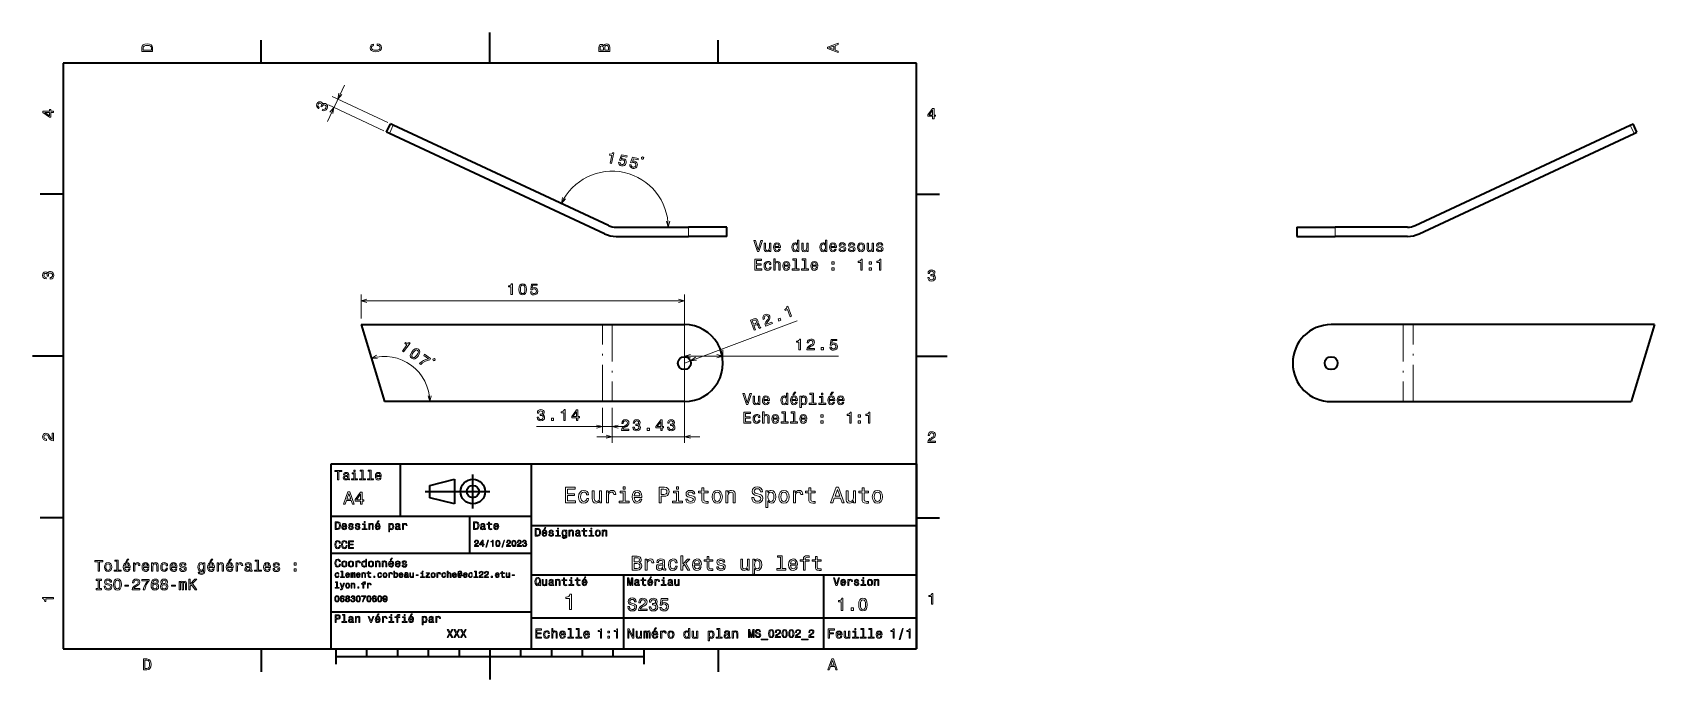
# Model space of a CAD drawing. Extents: x 0 to 527, y 0 to 210.
import ezdxf

# ---------------------------------------------------------------- set-up
doc = ezdxf.new("R2010")
doc.units = 0
doc.linetypes.add('DASHDOT', pattern=[18.5, 12, -3, 0.5, -3])

msp = doc.modelspace()

# ---------------------------------------------------------------- linework, layer by layer
at = {"color": 7, "lineweight": 35, "ltscale": 0.1875}
for p, q in [((74.300003, 200), (74.300003, 207.5)), ((222.699997, 200), (222.699997, 207.5)), ((10, 157.5), (2.5, 157.5)), ((287, 157.5), (294.5, 157.5)), ((10, 52.5), (2.5, 52.5)), ((287, 52.5), (294.5, 52.5)), ((74.300003, 10), (74.300003, 2.5)), ((222.699997, 10), (222.699997, 2.5))]:
    msp.add_line(p, q, dxfattribs=at)
at = {"color": 7, "lineweight": 35, "ltscale": 0.25}
for p, q in [((148.5, 200), (148.5, 210)), ((10, 105), (0, 105)), ((287, 105), (297, 105)), ((192, 10), (192, 20)), ((148.5, 10), (148.5, 0))]:
    msp.add_line(p, q, dxfattribs=at)
at = {"color": 7, "lineweight": 35}
for p, q in [((287, 200), (10, 200)), ((10, 200), (10, 10)), ((287, 10), (287, 200)), ((187.025238, 147.362625), (117.169357, 179.936966)), ((448.954407, 147.362625), (518.810303, 179.936966)), ((185.757385, 144.643707), (115.901505, 177.218048)), ((450.22226, 144.643707), (520.078125, 177.218048)), ((189.560959, 146.800476), (212.989822, 146.800476)), ((189.560959, 143.800476), (212.989822, 143.800476)), ((446.418701, 146.800476), (422.989807, 146.800476)), ((446.418701, 143.800476), (422.989807, 143.800476)), ((106.68631, 115.180847), (114.329559, 90.180847)), ((106.68631, 115.180847), (185.115173, 115.180847)), ((188.257416, 115.180847), (211.68631, 115.180847)), ((445.115173, 115.180847), (421.686279, 115.180847)), ((526.686279, 115.180847), (448.257416, 115.180847)), ((526.686279, 115.180847), (519.04303, 90.180847)), ((185.115173, 90.180847), (114.329559, 90.180847)), ((211.68631, 90.180847), (188.257416, 90.180847)), ((421.686279, 90.180847), (445.115173, 90.180847)), ((448.257416, 90.180847), (519.04303, 90.180847)), ((97, 10), (97, 70)), ((97, 70), (287, 70)), ((162, 10), (162, 70)), ((287, 70), (287, 10)), ((127.5, 61), (148.5, 61)), ((97, 53), (162, 53)), ((162, 50), (287, 50)), ((97, 41), (162, 41)), ((162, 34), (287, 34)), ((257, 10), (257, 34)), ((97, 22), (162, 22)), ((162, 20), (287, 20)), ((10, 10), (287, 10)), ((97, 10), (287, 10)), ((98.5, 7.5), (198.5, 7.5))]:
    msp.add_line(p, q, dxfattribs=at)
at = {"color": 7, "lineweight": 13, "ltscale": 0.325}
msp.add_line((95.778694, 181.084564), (101.272728, 192.866577), dxfattribs=at)
at = {"color": 7, "lineweight": 13, "ltscale": 0.496788}
for p, q in [((114.088882, 178.063278), (96.07917, 186.461349)), ((115.356743, 180.782196), (97.347023, 189.180267))]:
    msp.add_line(p, q, dxfattribs=at)
at = {"color": 7, "lineweight": 35, "ltscale": 0.075}
for p, q in [((114.995193, 177.640656), (116.263046, 180.359589)), ((225.489822, 143.800476), (225.489822, 146.800476)), ((410.489807, 146.800476), (410.489807, 143.800476))]:
    msp.add_line(p, q, dxfattribs=at)
at = {"color": 7, "lineweight": 13, "ltscale": 0.075}
for p, q in [((115.901505, 177.218048), (117.169357, 179.936966)), ((520.078125, 177.218048), (518.810303, 179.936966)), ((212.989822, 143.800476), (212.989822, 146.800476)), ((422.989807, 143.800476), (422.989807, 146.800476))]:
    msp.add_line(p, q, dxfattribs=at)
at = {"color": 7, "lineweight": 35, "ltscale": 0.025}
for p, q in [((117.169357, 179.936966), (116.263046, 180.359589)), ((115.901505, 177.218048), (114.995193, 177.640656)), ((520.078125, 177.218048), (520.984436, 177.640656))]:
    msp.add_line(p, q, dxfattribs=at)
at = {"color": 7, "lineweight": 35, "ltscale": 0.024999}
msp.add_line((518.810303, 179.936966), (519.716553, 180.359589), dxfattribs=at)
at = {"color": 7, "lineweight": 35, "ltscale": 0.075001}
msp.add_line((520.984436, 177.640656), (519.716553, 180.359589), dxfattribs=at)
at = {"color": 7, "lineweight": 35, "ltscale": 0.3125}
for p, q in [((225.489822, 146.800476), (212.989822, 146.800476)), ((225.489822, 143.800476), (212.989822, 143.800476)), ((410.489807, 146.800476), (422.989807, 146.800476)), ((410.489807, 143.800476), (422.989807, 143.800476))]:
    msp.add_line(p, q, dxfattribs=at)
at = {"color": 7, "lineweight": 13, "ltscale": 0.193552}
msp.add_line((106.68631, 117.180847), (106.68631, 124.922928), dxfattribs=at)
at = {"color": 7, "lineweight": 13}
for p, q in [((106.68631, 122.922928), (211.68631, 122.922928)), ((211.68631, 104.680847), (211.68631, 124.922928)), ((211.68631, 102.680847), (248.289658, 116.449036)), ((211.68631, 104.965706), (261.704346, 104.965706)), ((211.68631, 100.680847), (211.68631, 76.809402)), ((163.620667, 82.066719), (193.257416, 82.066719)), ((183.257416, 78.809402), (216.686295, 78.809402))]:
    msp.add_line(p, q, dxfattribs=at)
at = {"color": 7, "lineweight": 35, "ltscale": 0.078556}
for p, q in [((185.115173, 115.180847), (188.257416, 115.180847)), ((448.257416, 115.180847), (445.115173, 115.180847)), ((188.257416, 90.180847), (185.115173, 90.180847)), ((445.115173, 90.180847), (448.257416, 90.180847))]:
    msp.add_line(p, q, dxfattribs=at)
at = {"color": 7, "linetype": 'DASHDOT', "lineweight": 13}
for p, q in [((185.115173, 90.180847), (185.115173, 115.180847)), ((188.257416, 115.180847), (188.257416, 90.180847)), ((445.115173, 115.180847), (445.115173, 90.180847)), ((448.257416, 90.180847), (448.257416, 115.180847))]:
    msp.add_line(p, q, dxfattribs=at)
at = {"color": 7, "lineweight": 13, "ltscale": 0.369621}
msp.add_line((211.68631, 92.180847), (211.68631, 106.965706), dxfattribs=at)
at = {"color": 7, "lineweight": 13, "ltscale": 0.057121}
msp.add_line((224.186295, 104.680847), (224.186295, 106.965706), dxfattribs=at)
at = {"color": 7, "lineweight": 13, "ltscale": 0.202853}
for p, q in [((185.115173, 88.180847), (185.115173, 80.066719)), ((188.257416, 88.180847), (188.257416, 80.066719))]:
    msp.add_line(p, q, dxfattribs=at)
at = {"color": 7, "lineweight": 13, "ltscale": 0.284286}
msp.add_line((188.257416, 88.180847), (188.257416, 76.809402), dxfattribs=at)
at = {"color": 7, "lineweight": 35, "ltscale": 0.425}
msp.add_line((119.5, 53), (119.5, 70), dxfattribs=at)
at = {"color": 7, "lineweight": 35, "ltscale": 0.206155}
for p, q in [((129, 63), (137, 65)), ((137, 57), (129, 59))]:
    msp.add_line(p, q, dxfattribs=at)
at = {"color": 7, "lineweight": 35, "ltscale": 0.2}
msp.add_line((137, 65), (137, 57), dxfattribs=at)
at = {"color": 7, "lineweight": 35, "ltscale": 0.275}
msp.add_line((143, 55.5), (143, 66.5), dxfattribs=at)
at = {"color": 7, "lineweight": 35, "ltscale": 0.1}
msp.add_line((129, 59), (129, 63), dxfattribs=at)
at = {"color": 7, "lineweight": 35, "ltscale": 0.3}
msp.add_line((142, 41), (142, 53), dxfattribs=at)
at = {"color": 7, "lineweight": 35, "ltscale": 0.35}
msp.add_line((192, 20), (192, 34), dxfattribs=at)
at = {"color": 7, "lineweight": 35, "ltscale": 0.125}
for p, q in [((98.5, 10), (98.5, 5)), ((198.5, 10), (198.5, 5))]:
    msp.add_line(p, q, dxfattribs=at)
at = {"color": 7, "lineweight": 35, "ltscale": 0.0625}
for p, q in [((108.5, 10), (108.5, 7.5)), ((118.5, 10), (118.5, 7.5)), ((128.5, 10), (128.5, 7.5)), ((138.5, 10), (138.5, 7.5)), ((158.5, 10), (158.5, 7.5)), ((168.5, 10), (168.5, 7.5)), ((178.5, 10), (178.5, 7.5)), ((188.5, 10), (188.5, 7.5))]:
    msp.add_line(p, q, dxfattribs=at)
at = {"color": 7, "lineweight": 13}
for points in [[(35.533215, 204.994965), (35.533215, 203.829971), (39.033215, 203.829971), (39.033215, 204.994965), (38.922264, 205.544678), (38.584366, 205.953171), (38.034657, 206.205338), (37.283215, 206.296112), (36.516644, 206.215424), (36.21405, 206.114563), (35.971977, 205.973343), (35.644165, 205.56485), (35.563473, 205.297562)], [(35.951801, 204.959656), (36.027451, 205.342941), (36.259438, 205.605194), (36.672985, 205.761536), (37.283215, 205.811966), (37.873272, 205.756485), (38.286816, 205.600143), (38.533936, 205.332855), (38.614628, 204.959656), (38.614628, 204.298996), (35.951801, 204.298996)], [(111.93206, 205.817017), (112.35569, 205.716141), (112.658287, 205.549713), (112.844887, 205.317734), (112.905403, 205.045395), (112.814629, 204.71759), (112.54229, 204.460388), (112.098488, 204.28891), (111.483215, 204.233429), (110.872986, 204.28891), (110.424141, 204.455338), (110.151802, 204.71254), (110.055984, 205.045395), (110.106415, 205.287476), (110.247627, 205.494247), (110.474571, 205.655624), (110.787247, 205.766571), (110.787247, 206.245682), (110.308144, 206.094391), (109.94503, 205.832138), (109.718086, 205.474075), (109.637398, 205.045395), (109.763474, 204.510818), (110.116501, 204.10231), (110.696472, 203.840057), (111.483215, 203.749283), (112.269958, 203.840057), (112.84993, 204.10231), (113.208, 204.510818), (113.329041, 205.045395), (113.233215, 205.51442), (112.965927, 205.892654), (112.527161, 206.159943), (111.93206, 206.301163)], [(185.542007, 205.630417), (185.249496, 205.983429), (185.052811, 206.074219), (184.81073, 206.104477), (184.432495, 206.03891), (184.160156, 205.842224), (183.993729, 205.524506), (183.933212, 205.080704), (183.933212, 203.835022), (187.433212, 203.835022), (187.433212, 205.151306), (187.36261, 205.620331), (187.155838, 205.968307), (186.828018, 206.185165), (186.384216, 206.260818), (186.08667, 206.215424), (185.839554, 206.094391), (185.65799, 205.897705)], [(185.385666, 204.984879), (185.385666, 204.298996), (184.351807, 204.298996), (184.351807, 205.025223), (184.382065, 205.297562), (184.472839, 205.489197), (184.629181, 205.605194), (184.86116, 205.645538), (185.093155, 205.600143), (185.254532, 205.479111), (185.355408, 205.272339)], [(187.014618, 205.095825), (187.014618, 204.298996), (185.809296, 204.298996), (185.809296, 205.050446), (185.844589, 205.368164), (185.9505, 205.595108), (186.132065, 205.731277), (186.394302, 205.776657), (186.671692, 205.731277), (186.863327, 205.605194), (186.979324, 205.393372)], [(261.633209, 203.466858), (261.633209, 203.930847), (260.604401, 204.298996), (260.604401, 205.695969), (261.633209, 206.064133), (261.633209, 206.538193), (258.128174, 205.257217), (258.128174, 204.742798)], [(260.17572, 204.460388), (258.632477, 205), (260.17572, 205.539627)], [(6.833213, 184.02739), (6.833213, 184.481277), (5.965778, 184.481277), (5.965778, 184.98056), (5.56232, 184.98056), (5.56232, 184.481277), (3.408862, 184.481277), (3.408862, 184.022339), (5.521974, 182.489197), (5.965778, 182.489197), (5.965778, 184.02739)], [(94.052383, 184.71637), (94.084381, 184.701447), (94.557274, 184.569962), (94.986542, 184.631332), (95.354515, 184.871521), (95.64109, 185.283218), (95.785049, 185.7948), (95.750183, 186.245102), (95.536797, 186.622833), (95.163795, 186.896927), (94.877075, 186.986115), (94.610794, 186.987854), (94.364944, 186.902176), (94.139229, 186.740326), (94.030952, 187.152512), (93.68689, 187.440948), (93.298401, 187.53862), (92.93708, 187.467834), (92.618774, 187.226746), (92.354744, 186.815659), (92.236053, 186.370193), (92.2901, 185.961029), (92.514137, 185.606155), (92.907242, 185.339386), (92.93924, 185.324463), (93.128929, 185.731262), (92.853455, 185.904236), (92.698616, 186.121109), (92.660156, 186.372757), (92.740196, 186.663742), (92.887596, 186.884369), (93.064568, 187.013306), (93.268997, 187.045959), (93.498428, 186.989059), (93.703217, 186.843475), (93.802895, 186.663452), (93.804794, 186.428848), (93.710732, 186.155533), (93.623039, 185.979401), (93.984123, 185.811035), (94.079414, 186.039261), (94.254829, 186.308029), (94.464699, 186.47171), (94.702637, 186.516556), (94.957054, 186.453568), (95.198715, 186.279663), (95.333443, 186.055466), (95.35881, 185.787674), (95.269936, 185.48967), (95.089951, 185.223038), (94.85479, 185.076721), (94.573586, 185.046478), (94.248474, 185.136871)], [(292.277374, 181.916794), (292.731262, 181.916794), (292.731262, 182.784225), (293.23056, 182.784225), (293.23056, 183.187683), (292.731262, 183.187683), (292.731262, 185.341141), (292.272339, 185.341141), (290.739197, 183.228027), (290.739197, 182.784225), (292.277374, 182.784225)], [(291.162842, 183.187683), (292.277374, 184.756134), (292.277374, 183.187683)], [(5.56232, 182.912827), (3.993876, 184.02739), (5.56232, 184.02739)], [(187.611206, 167.615707), (188.059265, 167.516373), (188.82225, 170.958038), (188.487442, 171.032257), (188.33223, 170.751556), (188.110229, 170.588989), (187.813232, 170.530853), (187.430298, 170.574417), (187.352798, 170.224838), (188.150436, 170.048004)], [(190.323792, 167.949326), (190.342606, 167.521576), (190.514008, 167.152969), (190.824844, 166.877426), (191.261459, 166.703156), (191.778397, 166.681534), (192.220856, 166.836563), (192.552185, 167.166031), (192.754883, 167.637665), (192.77269, 168.11412), (192.616043, 168.52594), (192.298065, 168.839218), (191.839035, 169.028809), (191.45665, 169.05159), (191.135056, 168.952408), (191.477051, 169.842575), (192.973846, 169.510742), (193.063354, 169.91449), (191.236664, 170.319458), (190.564163, 168.567581), (190.958069, 168.480255), (191.294937, 168.648346), (191.677856, 168.651276), (191.980957, 168.527267), (192.187286, 168.316223), (192.286438, 168.041122), (192.271835, 167.718918), (192.148895, 167.420731), (191.937851, 167.214401), (191.66275, 167.11525), (191.340561, 167.129868), (191.08725, 167.222183), (190.910477, 167.380188), (190.802063, 167.590179), (190.781693, 167.847809)], [(193.971252, 167.140701), (193.990067, 166.712952), (194.161469, 166.344345), (194.472321, 166.068802), (194.90892, 165.894531), (195.425858, 165.87291), (195.868317, 166.027939), (196.199646, 166.357407), (196.402344, 166.829041), (196.420166, 167.305496), (196.263504, 167.717316), (195.945526, 168.030594), (195.486496, 168.220184), (195.104126, 168.242966), (194.782532, 168.143784), (195.124512, 169.033951), (196.621307, 168.702118), (196.710815, 169.105865), (194.884125, 169.510834), (194.211639, 167.758957), (194.60553, 167.671631), (194.942413, 167.839722), (195.325317, 167.842651), (195.628418, 167.718643), (195.834747, 167.507599), (195.933899, 167.232498), (195.919296, 166.910294), (195.796371, 166.612106), (195.585327, 166.405777), (195.310226, 166.306625), (194.988022, 166.321243), (194.734711, 166.413559), (194.557938, 166.571564), (194.449524, 166.781555), (194.429169, 167.039185)], [(197.91774, 168.915787), (198.145538, 168.86528), (198.423843, 169.042572), (198.47435, 169.270386), (198.297043, 169.548691), (198.069244, 169.599182), (197.790939, 169.42189), (197.740433, 169.194092)], [(236.52121, 142.448898), (235.643677, 139.468338), (234.740952, 142.448898), (234.261841, 142.448898), (235.391525, 138.943848), (235.895844, 138.943848), (237.000305, 142.448898)], [(248.408096, 139.362442), (248.408096, 138.943848), (248.851898, 138.943848), (248.851898, 142.56488), (248.413132, 142.56488), (248.413132, 141.23851), (248.075241, 141.621796), (247.868469, 141.712585), (247.631439, 141.747879), (247.202759, 141.647018), (246.869904, 141.364594), (246.653046, 140.910706), (246.577408, 140.300476), (246.653046, 139.690247), (246.869904, 139.231308), (247.202759, 138.943848), (247.631439, 138.848022), (247.868469, 138.883331), (248.080276, 138.974106)], [(257.516174, 139.362442), (257.516174, 138.943848), (257.959961, 138.943848), (257.959961, 142.56488), (257.52121, 142.56488), (257.52121, 141.23851), (257.183319, 141.621796), (256.976532, 141.712585), (256.739502, 141.747879), (256.310822, 141.647018), (255.977982, 141.364594), (255.761124, 140.910706), (255.685471, 140.300476), (255.761124, 139.690247), (255.977982, 139.231308), (256.310822, 138.943848), (256.739502, 138.848022), (256.976532, 138.883331), (257.188354, 138.974106)], [(239.723648, 141.652054), (239.279846, 141.652054), (239.279846, 140.088654), (239.229416, 139.725555), (239.08316, 139.463303), (238.856216, 139.30191), (238.55867, 139.25148), (238.32164, 139.291824), (238.170334, 139.412872), (238.08461, 139.619644), (238.064438, 139.91214), (238.064438, 141.652054), (237.620636, 141.652054), (237.620636, 139.871796), (237.635757, 139.513733), (237.731583, 139.216187), (238.024094, 138.943848), (238.493103, 138.848022), (238.74527, 138.883331), (238.962128, 138.974106), (239.148727, 139.130447), (239.300018, 139.357391), (239.300018, 138.943848), (239.723648, 138.943848)], [(241.060104, 140.169357), (242.835327, 140.169357), (242.840363, 140.376129), (242.759674, 140.9561), (242.537781, 141.389816), (242.184753, 141.652054), (241.715729, 141.747879), (241.25679, 141.647018), (240.903763, 141.364594), (240.676819, 140.90567), (240.59613, 140.300476), (240.671783, 139.680161), (240.898727, 139.226273), (241.246704, 138.943848), (241.700592, 138.848022), (242.093964, 138.913589), (242.416733, 139.085052), (242.653763, 139.357391), (242.789932, 139.720505), (242.351181, 139.720505), (242.260391, 139.518768), (242.129272, 139.367477), (241.756073, 139.246445), (241.468613, 139.30191), (241.251755, 139.478424), (241.110535, 139.7659), (241.060104, 140.154221)], [(241.060104, 140.542557), (241.115585, 140.890533), (241.251755, 141.147736), (241.458527, 141.304077), (241.730865, 141.359558), (241.998154, 141.304077), (242.204926, 141.147736), (242.331009, 140.890533), (242.376389, 140.542557)], [(247.707077, 141.349472), (247.999588, 141.27887), (248.221497, 141.082184), (248.352615, 140.754364), (248.403046, 140.300476), (248.352615, 139.841537), (248.221497, 139.513733), (247.999588, 139.311996), (247.707077, 139.246445), (247.429703, 139.311996), (247.217896, 139.513733), (247.076675, 139.846588), (247.031296, 140.300476), (247.076675, 140.749329), (247.217896, 141.077133), (247.429703, 141.27887)], [(251.867752, 141.652054), (251.42395, 141.652054), (251.42395, 140.088654), (251.373505, 139.725555), (251.227264, 139.463303), (251.000305, 139.30191), (250.702759, 139.25148), (250.465729, 139.291824), (250.314438, 139.412872), (250.228699, 139.619644), (250.208527, 139.91214), (250.208527, 141.652054), (249.764725, 141.652054), (249.764725, 139.871796), (249.779846, 139.513733), (249.875671, 139.216187), (250.168182, 138.943848), (250.637207, 138.848022), (250.889359, 138.883331), (251.106216, 138.974106), (251.292816, 139.130447), (251.444122, 139.357391), (251.444122, 138.943848), (251.867752, 138.943848)], [(256.815155, 141.349472), (257.107666, 141.27887), (257.329559, 141.082184), (257.460693, 140.754364), (257.511108, 140.300476), (257.460693, 139.841537), (257.329559, 139.513733), (257.107666, 139.311996), (256.815155, 139.246445), (256.537781, 139.311996), (256.325958, 139.513733), (256.184753, 139.846588), (256.139374, 140.300476), (256.184753, 140.749329), (256.325958, 141.077133), (256.537781, 141.27887)], [(259.276245, 140.169357), (261.051453, 140.169357), (261.056519, 140.376129), (260.97583, 140.9561), (260.753906, 141.389816), (260.400879, 141.652054), (259.931854, 141.747879), (259.472931, 141.647018), (259.119904, 141.364594), (258.892975, 140.90567), (258.812256, 140.300476), (258.887909, 139.680161), (259.114868, 139.226273), (259.46286, 138.943848), (259.916748, 138.848022), (260.31012, 138.913589), (260.632874, 139.085052), (260.869904, 139.357391), (261.006073, 139.720505), (260.567322, 139.720505), (260.476532, 139.518768), (260.345398, 139.367477), (259.972229, 139.246445), (259.684753, 139.30191), (259.467896, 139.478424), (259.326691, 139.7659), (259.276245, 140.154221)], [(259.276245, 140.542557), (259.331726, 140.890533), (259.467896, 141.147736), (259.674652, 141.304077), (259.946991, 141.359558), (260.214294, 141.304077), (260.421051, 141.147736), (260.54715, 140.890533), (260.592529, 140.542557)], [(263.250305, 140.522385), (262.821625, 140.623245), (262.503906, 140.739243), (262.39801, 140.976273), (262.428253, 141.1427), (262.53418, 141.263733), (262.705627, 141.339386), (262.952759, 141.369644), (263.189789, 141.339386), (263.376404, 141.248596), (263.497437, 141.112442), (263.547852, 140.930878), (263.981567, 140.930878), (263.981567, 140.940964), (263.905945, 141.268768), (263.699158, 141.525986), (263.376404, 141.687363), (262.952759, 141.747879), (262.524078, 141.687363), (262.211395, 141.520935), (262.014709, 141.273819), (261.954193, 140.961136), (261.999603, 140.658539), (262.140808, 140.446732), (262.372803, 140.295425), (262.710693, 140.189529), (263.204926, 140.068481), (263.507507, 139.942413), (263.588196, 139.841537), (263.618469, 139.690247), (263.57309, 139.503647), (263.452026, 139.362442), (263.255341, 139.271652), (262.993103, 139.241394), (262.715729, 139.271652), (262.514008, 139.377563), (262.377838, 139.549042), (262.322357, 139.786072), (261.893677, 139.786072), (261.964294, 139.382614), (262.171051, 139.090103), (262.498871, 138.913589), (262.952759, 138.848022), (263.426819, 138.913589), (263.774811, 139.090103), (263.986633, 139.372528), (264.062256, 139.740677), (264.006805, 140.058395), (263.850464, 140.275253), (263.593262, 140.416473)], [(266.286346, 140.522385), (265.857666, 140.623245), (265.539948, 140.739243), (265.434021, 140.976273), (265.464294, 141.1427), (265.57019, 141.263733), (265.741669, 141.339386), (265.98877, 141.369644), (266.22583, 141.339386), (266.412415, 141.248596), (266.533447, 141.112442), (266.583893, 140.930878), (267.017609, 140.930878), (267.017609, 140.940964), (266.941956, 141.268768), (266.735168, 141.525986), (266.412415, 141.687363), (265.98877, 141.747879), (265.56012, 141.687363), (265.247437, 141.520935), (265.050751, 141.273819), (264.990234, 140.961136), (265.035614, 140.658539), (265.176819, 140.446732), (265.408813, 140.295425), (265.746704, 140.189529), (266.240936, 140.068481), (266.543549, 139.942413), (266.624237, 139.841537), (266.65448, 139.690247), (266.6091, 139.503647), (266.488068, 139.362442), (266.291382, 139.271652), (266.029114, 139.241394), (265.75174, 139.271652), (265.550018, 139.377563), (265.413849, 139.549042), (265.358368, 139.786072), (264.929718, 139.786072), (265.000305, 139.382614), (265.207092, 139.090103), (265.534882, 138.913589), (265.98877, 138.848022), (266.46283, 138.913589), (266.810822, 139.090103), (267.022644, 139.372528), (267.098297, 139.740677), (267.042816, 140.058395), (266.886475, 140.275253), (266.629272, 140.416473)], [(267.864868, 140.295425), (267.945557, 139.680161), (268.177551, 139.226273), (268.545715, 138.943848), (269.039948, 138.848022), (269.529114, 138.943848), (269.897278, 139.221222), (270.129272, 139.67511), (270.214996, 140.295425), (270.129272, 140.910706), (269.897278, 141.369644), (269.529114, 141.647018), (269.039948, 141.747879), (268.545715, 141.647018), (268.177551, 141.364594), (267.945557, 140.910706)], [(268.318756, 140.300476), (268.364136, 140.754364), (268.505341, 141.082184), (268.7323, 141.283905), (269.039948, 141.354507), (269.342529, 141.283905), (269.569458, 141.087219), (269.710693, 140.754364), (269.761108, 140.300476), (269.710693, 139.841537), (269.569458, 139.508682), (269.342529, 139.306961), (269.039948, 139.241394), (268.7323, 139.306961), (268.505341, 139.508682), (268.364136, 139.841537)], [(273.119904, 141.652054), (272.676086, 141.652054), (272.676086, 140.088654), (272.625671, 139.725555), (272.479431, 139.463303), (272.252472, 139.30191), (271.954926, 139.25148), (271.717896, 139.291824), (271.566589, 139.412872), (271.480865, 139.619644), (271.460693, 139.91214), (271.460693, 141.652054), (271.016876, 141.652054), (271.016876, 139.871796), (271.032013, 139.513733), (271.127838, 139.216187), (271.420349, 138.943848), (271.889343, 138.848022), (272.14151, 138.883331), (272.358368, 138.974106), (272.544983, 139.130447), (272.696289, 139.357391), (272.696289, 138.943848), (273.119904, 138.943848)], [(275.394409, 140.522385), (274.965729, 140.623245), (274.64801, 140.739243), (274.542084, 140.976273), (274.572357, 141.1427), (274.678253, 141.263733), (274.849731, 141.339386), (275.096863, 141.369644), (275.333893, 141.339386), (275.520477, 141.248596), (275.64151, 141.112442), (275.691956, 140.930878), (276.125671, 140.930878), (276.125671, 140.940964), (276.050018, 141.268768), (275.843262, 141.525986), (275.520477, 141.687363), (275.096863, 141.747879), (274.668182, 141.687363), (274.355499, 141.520935), (274.158813, 141.273819), (274.098297, 140.961136), (274.143677, 140.658539), (274.284882, 140.446732), (274.516876, 140.295425), (274.854767, 140.189529), (275.348999, 140.068481), (275.651611, 139.942413), (275.7323, 139.841537), (275.762543, 139.690247), (275.717163, 139.503647), (275.59613, 139.362442), (275.399445, 139.271652), (275.137207, 139.241394), (274.859802, 139.271652), (274.658081, 139.377563), (274.521912, 139.549042), (274.466431, 139.786072), (274.037781, 139.786072), (274.108368, 139.382614), (274.315155, 139.090103), (274.642944, 138.913589), (275.096863, 138.848022), (275.570923, 138.913589), (275.918884, 139.090103), (276.130707, 139.372528), (276.20636, 139.740677), (276.150879, 140.058395), (275.994537, 140.275253), (275.737335, 140.416473)], [(5.73379, 129.979111), (5.769093, 129.979111), (6.253242, 130.059799), (6.616354, 130.296829), (6.848343, 130.670029), (6.934078, 131.164276), (6.848343, 131.688766), (6.626441, 132.082138), (6.273415, 132.334305), (5.819525, 132.425079), (5.521974, 132.384735), (5.279899, 132.273788), (5.0933, 132.092224), (4.957133, 131.850143), (4.684798, 132.177963), (4.251081, 132.293961), (3.857709, 132.218307), (3.560158, 132.00145), (3.373559, 131.648422), (3.307997, 131.164276), (3.388689, 130.710388), (3.610591, 130.362396), (3.963617, 130.135452), (4.432637, 130.059799), (4.46794, 130.059799), (4.46794, 130.508652), (4.145173, 130.548996), (3.913184, 130.680115), (3.771974, 130.891937), (3.721542, 131.189484), (3.761888, 131.451736), (3.867795, 131.643372), (4.039265, 131.759369), (4.271254, 131.804764), (4.518372, 131.759369), (4.684798, 131.638336), (4.785663, 131.426514), (4.815922, 131.139053), (4.810879, 130.942368), (5.209294, 130.942368), (5.199208, 131.189484), (5.244596, 131.507217), (5.365634, 131.744247), (5.56232, 131.885452), (5.819525, 131.935883), (6.112032, 131.880417), (6.328891, 131.734161), (6.465058, 131.502167), (6.510447, 131.194534), (6.460014, 130.876801), (6.308718, 130.644821), (6.066643, 130.498566), (5.73379, 130.443085)], [(234.58461, 132.897018), (236.803619, 132.897018), (236.803619, 133.320648), (235.048584, 133.320648), (235.048584, 134.505814), (236.611984, 134.505814), (236.611984, 134.924393), (235.048584, 134.924393), (235.048584, 135.973389), (236.763275, 135.973389), (236.763275, 136.397018), (234.58461, 136.397018)], [(239.360535, 134.707535), (239.799301, 134.707535), (239.708527, 135.110992), (239.491669, 135.428726), (239.153763, 135.625412), (238.715012, 135.70105), (238.230865, 135.600189), (237.862701, 135.317764), (237.630722, 134.858841), (237.550018, 134.243561), (237.625671, 133.633331), (237.852615, 133.179443), (238.210693, 132.897018), (238.699875, 132.801193), (239.133591, 132.876846), (239.471497, 133.088654), (239.703476, 133.421509), (239.804352, 133.865311), (239.380722, 133.865311), (239.305069, 133.582901), (239.163849, 133.371078), (238.962128, 133.23996), (238.715012, 133.199615), (238.407379, 133.265167), (238.185471, 133.466904), (238.049301, 133.794708), (238.003906, 134.258698), (238.049301, 134.712585), (238.190506, 135.04039), (238.417465, 135.242126), (238.715012, 135.312729), (238.977249, 135.267334), (239.17395, 135.151337), (239.305069, 134.959702)], [(240.671783, 132.897018), (241.115585, 132.897018), (241.115585, 134.460419), (241.16098, 134.818481), (241.30722, 135.080734), (241.53418, 135.242126), (241.836761, 135.302643), (242.078842, 135.252213), (242.230133, 135.116043), (242.305786, 134.889099), (242.331009, 134.586502), (242.331009, 132.897018), (242.774811, 132.897018), (242.774811, 134.677277), (242.754639, 135.035339), (242.663849, 135.332901), (242.366302, 135.605225), (241.902328, 135.70105), (241.650162, 135.665756), (241.433304, 135.569931), (241.251755, 135.418625), (241.115585, 135.211853), (241.115585, 136.518051), (240.671783, 136.518051)], [(244.09613, 134.122528), (245.871353, 134.122528), (245.876389, 134.3293), (245.7957, 134.909271), (245.573792, 135.342987), (245.220779, 135.605225), (244.751755, 135.70105), (244.292816, 135.600189), (243.939789, 135.317764), (243.712845, 134.858841), (243.632156, 134.253647), (243.707809, 133.633331), (243.934753, 133.179443), (244.28273, 132.897018), (244.736618, 132.801193), (245.12999, 132.86676), (245.452759, 133.038223), (245.689789, 133.310562), (245.825958, 133.673676), (245.387207, 133.673676), (245.296417, 133.471939), (245.165298, 133.320648), (244.792099, 133.199615), (244.504639, 133.255081), (244.287781, 133.431595), (244.146561, 133.71907), (244.09613, 134.107391)], [(244.09613, 134.495728), (244.151611, 134.843704), (244.287781, 135.100906), (244.494553, 135.257248), (244.766876, 135.312729), (245.03418, 135.257248), (245.240952, 135.100906), (245.36702, 134.843704), (245.412415, 134.495728)], [(247.626389, 136.144852), (247.626389, 133.270218), (246.713562, 133.270218), (246.713562, 132.897018), (248.977982, 132.897018), (248.977982, 133.270218), (248.07019, 133.270218), (248.07019, 136.518051), (246.93042, 136.518051), (246.93042, 136.144852)], [(250.662415, 136.144852), (250.662415, 133.270218), (249.749588, 133.270218), (249.749588, 132.897018), (252.014008, 132.897018), (252.014008, 133.270218), (251.106216, 133.270218), (251.106216, 136.518051), (249.966446, 136.518051), (249.966446, 136.144852)], [(253.204208, 134.122528), (254.979416, 134.122528), (254.984467, 134.3293), (254.903778, 134.909271), (254.68187, 135.342987), (254.328842, 135.605225), (253.859818, 135.70105), (253.400894, 135.600189), (253.047867, 135.317764), (252.820923, 134.858841), (252.740219, 134.253647), (252.815872, 133.633331), (253.042816, 133.179443), (253.390808, 132.897018), (253.844696, 132.801193), (254.238068, 132.86676), (254.560837, 133.038223), (254.797867, 133.310562), (254.934021, 133.673676), (254.49527, 133.673676), (254.404495, 133.471939), (254.273361, 133.320648), (253.900162, 133.199615), (253.612701, 133.255081), (253.395844, 133.431595), (253.254639, 133.71907), (253.204208, 134.107391)], [(253.204208, 134.495728), (253.259674, 134.843704), (253.395844, 135.100906), (253.602615, 135.257248), (253.874954, 135.312729), (254.142242, 135.257248), (254.349014, 135.100906), (254.475098, 134.843704), (254.520477, 134.495728)], [(259.583893, 134.85379), (260.279846, 134.85379), (260.279846, 135.605225), (259.583893, 135.605225)], [(259.583893, 132.897018), (260.279846, 132.897018), (260.279846, 133.648453), (259.583893, 133.648453)], [(268.949158, 132.897018), (269.408081, 132.897018), (269.408081, 136.422241), (269.065155, 136.422241), (268.974365, 136.114594), (268.792816, 135.907822), (268.515442, 135.786789), (268.132141, 135.746445), (268.132141, 135.388367), (268.949158, 135.388367)], [(271.727966, 134.85379), (272.42395, 134.85379), (272.42395, 135.605225), (271.727966, 135.605225)], [(271.727966, 132.897018), (272.42395, 132.897018), (272.42395, 133.648453), (271.727966, 133.648453)], [(275.02121, 132.897018), (275.480133, 132.897018), (275.480133, 136.422241), (275.137207, 136.422241), (275.046417, 136.114594), (274.864868, 135.907822), (274.587494, 135.786789), (274.204193, 135.746445), (274.204193, 135.388367), (275.02121, 135.388367)], [(290.729126, 130.51622), (290.729126, 130.480911), (290.809814, 129.996765), (291.046844, 129.633652), (291.420044, 129.401657), (291.914276, 129.315933), (292.438782, 129.401657), (292.832153, 129.623566), (293.08429, 129.976593), (293.175079, 130.430481), (293.134735, 130.728027), (293.023773, 130.970108), (292.842224, 131.156708), (292.600159, 131.292877), (292.927948, 131.565216), (293.043945, 131.998932), (292.968292, 132.392303), (292.751434, 132.68985), (292.398407, 132.87645), (291.914276, 132.942017), (291.460388, 132.861313), (291.112396, 132.63942), (290.885468, 132.286392), (290.809814, 131.817368), (290.809814, 131.782074), (291.258636, 131.782074), (291.299011, 132.104828), (291.430115, 132.336823), (291.641937, 132.478027), (291.939484, 132.528473), (292.201721, 132.488113), (292.393372, 132.382217), (292.509369, 132.210739), (292.554749, 131.97876), (292.509369, 131.731628), (292.388336, 131.565216), (292.176514, 131.46434), (291.889069, 131.434082), (291.692383, 131.439133), (291.692383, 131.04071), (291.939484, 131.050797), (292.257202, 131.005417), (292.494232, 130.884369), (292.635468, 130.687683), (292.685883, 130.430481), (292.630402, 130.13797), (292.484161, 129.921112), (292.252167, 129.784943), (291.944519, 129.739563), (291.626801, 129.789993), (291.394806, 129.941284), (291.248566, 130.183365), (291.193085, 130.51622)], [(155.359528, 124.922928), (155.818451, 124.922928), (155.818451, 128.448135), (155.475494, 128.448135), (155.384735, 128.140503), (155.203186, 127.933731), (154.925812, 127.812698), (154.542511, 127.772346), (154.542511, 127.414276), (155.359528, 127.414276)], [(157.970886, 126.632584), (158.046539, 125.84079), (158.283569, 125.275948), (158.661835, 124.933014), (159.18631, 124.82206), (159.70578, 124.933014), (160.084015, 125.275948), (160.31601, 125.84079), (160.396698, 126.632584), (160.31601, 127.419327), (160.220184, 127.732002), (160.084015, 127.989212), (159.70578, 128.332153), (159.18631, 128.448135), (158.661835, 128.332153), (158.283569, 127.984161), (158.046539, 127.419327)], [(158.455048, 126.632584), (158.495392, 127.242813), (158.62146, 127.681564), (158.848419, 127.938774), (159.18631, 128.029556), (159.519165, 127.938774), (159.746124, 127.681564), (159.872192, 127.242813), (159.912537, 126.632584), (159.872192, 126.017303), (159.746124, 125.578545), (159.519165, 125.321335), (159.18631, 125.235603), (158.848419, 125.321335), (158.62146, 125.578545), (158.495392, 126.017303)], [(161.671631, 125.835747), (161.782562, 125.422203), (162.029694, 125.099442), (162.392792, 124.897705), (162.856781, 124.82206), (163.36615, 124.912842), (163.764557, 125.159958), (164.016724, 125.553329), (164.112549, 126.057648), (164.026794, 126.526672), (163.784729, 126.894821), (163.406494, 127.131859), (162.917297, 127.21759), (162.539063, 127.157074), (162.246552, 126.990646), (162.387756, 127.933731), (163.920898, 127.933731), (163.920898, 128.347275), (162.049866, 128.347275), (161.772491, 126.491364), (162.175934, 126.491364), (162.468445, 126.728401), (162.841644, 126.814133), (163.164429, 126.758659), (163.41153, 126.597275), (163.567871, 126.350159), (163.623352, 126.032433), (163.567871, 125.714706), (163.406494, 125.46759), (163.159363, 125.311249), (162.841644, 125.255775), (162.574371, 125.291077), (162.367584, 125.407074), (162.216278, 125.588631), (162.140625, 125.835747)], [(246.079742, 117.754593), (246.509293, 117.916168), (245.268188, 121.215683), (244.947205, 121.094948), (244.970551, 120.775047), (244.873413, 120.517593), (244.656403, 120.306656), (244.311859, 120.133949), (244.437927, 119.798805), (245.202621, 120.086441)], [(234.340775, 113.339043), (234.77977, 113.504166), (234.259537, 114.887222), (234.707977, 115.055901), (235.043732, 115.166031), (235.276276, 115.17807), (235.448151, 115.064911), (235.600113, 114.804161), (235.783524, 114.388214), (235.916595, 114.120361), (236.035385, 113.976456), (236.531021, 114.162888), (236.497284, 114.252579), (236.339005, 114.343903), (236.208908, 114.575165), (235.977005, 115.091408), (235.74939, 115.453018), (235.594666, 115.534904), (235.390991, 115.560669), (235.535416, 115.749702), (235.605438, 115.96463), (235.612289, 116.204285), (235.546509, 116.465118), (235.331284, 116.836769), (235.030609, 117.063126), (234.651596, 117.125313), (234.203674, 117.026878), (233.108566, 116.61496)], [(234.231873, 116.579491), (234.530472, 116.65947), (234.767181, 116.646133), (234.956772, 116.528862), (235.096909, 116.285225), (235.152679, 115.99369), (235.087372, 115.780533), (234.902206, 115.613892), (234.613693, 115.478439), (234.108627, 115.288452), (233.698471, 116.378853)], [(238.019287, 114.722687), (240.270889, 115.569618), (240.118195, 115.975571), (238.338623, 115.30619), (238.354309, 115.565338), (238.454987, 115.813347), (238.85289, 116.345573), (239.078125, 116.591942), (239.313309, 116.912102), (239.446396, 117.231567), (239.469086, 117.558006), (239.397324, 117.892029), (239.167938, 118.258347), (238.828888, 118.486443), (238.414459, 118.556862), (237.948837, 118.46254), (237.525864, 118.211838), (237.264725, 117.860374), (237.176041, 117.422897), (237.276291, 116.92717), (237.301147, 116.861092), (237.730698, 117.022659), (237.716492, 117.060425), (237.638245, 117.397385), (237.67691, 117.681343), (237.823074, 117.908745), (238.072601, 118.061874), (238.364136, 118.117653), (238.611496, 118.075989), (238.812912, 117.941612), (238.947113, 117.728073), (238.995758, 117.498505), (238.975311, 117.280678), (238.884628, 117.06337), (238.730194, 116.843636), (238.508514, 116.58783), (238.156006, 116.121162), (237.947495, 115.687111), (237.895996, 115.236687), (238.013962, 114.736847)], [(242.342178, 116.348724), (242.993576, 116.59375), (242.729019, 117.297081), (242.077621, 117.052055)], [(120.132813, 106.614525), (120.50174, 106.341537), (122.598633, 109.175308), (122.322937, 109.379295), (122.066986, 109.185997), (121.798035, 109.127777), (121.503082, 109.195465), (121.17099, 109.391022), (120.957977, 109.103188), (121.614746, 108.617218)], [(123.248962, 106.435532), (122.838776, 105.754051), (122.693359, 105.159004), (122.793427, 104.65834), (123.149048, 104.257172), (123.632599, 104.037376), (124.140625, 104.088066), (124.663116, 104.404129), (125.198944, 104.992615), (125.602051, 105.673035), (125.711029, 105.981384), (125.754547, 106.269135), (125.65448, 106.769798), (125.305908, 107.17202), (124.815308, 107.390762), (124.30426, 107.336021), (123.77774, 107.022964)], [(123.638153, 106.147545), (124.033539, 106.614082), (124.395874, 106.891792), (124.731323, 106.963554), (125.056915, 106.835541), (125.270508, 106.564575), (125.299927, 106.222832), (125.140289, 105.795135), (124.809753, 105.280594), (124.411346, 104.810005), (124.049011, 104.532295), (123.713593, 104.460533), (123.39502, 104.5896), (123.174408, 104.859512), (123.144958, 105.201256), (123.304596, 105.628952)], [(125.648743, 102.532959), (126.058228, 102.229973), (126.686981, 102.799896), (127.384064, 103.250229), (128.145477, 103.583969), (128.981232, 103.806229), (129.230225, 104.142715), (127.300507, 105.570633), (127.027527, 105.201714), (128.568054, 104.061775), (127.717133, 103.844467), (126.957672, 103.521835), (126.272552, 103.087715)], [(248.887466, 106.965706), (249.346405, 106.965706), (249.346405, 110.490921), (249.003464, 110.490921), (248.912689, 110.183281), (248.731125, 109.976509), (248.453751, 109.855469), (248.070465, 109.815125), (248.070465, 109.457062), (248.887466, 109.457062)], [(251.483719, 106.965706), (253.889343, 106.965706), (253.889343, 107.399422), (251.988052, 107.399422), (252.093948, 107.636452), (252.275513, 107.833138), (252.835312, 108.191208), (253.132858, 108.342506), (253.465714, 108.559364), (253.702744, 108.811523), (253.838913, 109.109077), (253.889343, 109.446968), (253.803604, 109.870605), (253.566574, 110.203453), (253.203461, 110.415268), (252.734436, 110.490921), (252.25029, 110.405182), (251.882141, 110.168152), (251.645111, 109.789909), (251.564407, 109.290634), (251.564407, 109.220024), (252.023346, 109.220024), (252.023346, 109.260368), (252.068741, 109.60331), (252.20491, 109.855469), (252.421768, 110.016853), (252.709229, 110.072334), (253.00174, 110.021896), (253.218597, 109.895821), (253.359802, 109.699135), (253.410233, 109.452011), (253.374939, 109.220024), (253.279114, 109.023338), (253.117722, 108.851868), (252.895828, 108.700577), (252.598282, 108.539192), (252.104034, 108.226509), (251.756058, 107.893654), (251.549286, 107.490196), (251.483719, 106.980835)], [(256.102295, 106.965706), (256.798279, 106.965706), (256.798279, 107.717148), (256.102295, 107.717148)], [(258.935608, 107.878525), (259.046539, 107.464981), (259.293671, 107.142212), (259.656799, 106.940491), (260.120758, 106.864838), (260.630127, 106.95562), (261.028534, 107.202736), (261.280701, 107.596107), (261.376526, 108.100433), (261.290771, 108.56945), (261.048706, 108.937607), (260.670471, 109.174637), (260.181274, 109.260368), (259.80304, 109.199852), (259.510529, 109.033424), (259.651733, 109.976509), (261.184875, 109.976509), (261.184875, 110.390053), (259.313843, 110.390053), (259.036438, 108.534149), (259.439911, 108.534149), (259.732422, 108.771179), (260.105621, 108.856911), (260.428406, 108.801437), (260.675507, 108.640053), (260.831848, 108.392937), (260.887329, 108.075211), (260.831848, 107.757492), (260.670471, 107.510368), (260.42334, 107.354034), (260.105621, 107.298553), (259.838318, 107.333862), (259.631561, 107.449852), (259.480286, 107.631409), (259.404602, 107.878525)], [(130.077087, 103.610161), (130.264648, 103.471367), (130.591003, 103.520142), (130.729797, 103.70771), (130.68103, 104.034065), (130.493469, 104.172859), (130.167084, 104.124084), (130.02832, 103.936516)], [(232.945984, 92.789108), (232.068451, 89.808563), (231.165726, 92.789108), (230.686615, 92.789108), (231.816299, 89.284065), (232.320618, 89.284065), (233.425079, 92.789108)], [(236.148422, 91.992279), (235.70462, 91.992279), (235.70462, 90.428879), (235.65419, 90.065765), (235.507935, 89.80352), (235.280991, 89.642136), (234.983444, 89.591705), (234.746414, 89.63205), (234.595108, 89.753082), (234.509384, 89.959854), (234.489212, 90.252365), (234.489212, 91.992279), (234.04541, 91.992279), (234.04541, 90.212021), (234.060532, 89.853951), (234.156357, 89.556396), (234.448868, 89.284065), (234.917877, 89.188248), (235.170044, 89.223549), (235.386902, 89.314323), (235.573502, 89.470665), (235.724792, 89.697609), (235.724792, 89.284065), (236.148422, 89.284065)], [(237.484879, 90.509567), (239.260101, 90.509567), (239.265137, 90.716339), (239.184448, 91.29631), (238.962555, 91.730034), (238.609528, 91.992279), (238.140503, 92.088097), (237.681564, 91.987236), (237.328537, 91.704811), (237.101593, 91.24588), (237.020905, 90.640694), (237.096558, 90.020378), (237.323502, 89.566483), (237.671478, 89.284065), (238.125366, 89.188248), (238.518738, 89.253807), (238.841507, 89.425278), (239.078537, 89.697609), (239.214706, 90.060722), (238.775955, 90.060722), (238.685165, 89.858994), (238.554047, 89.707695), (238.180847, 89.586662), (237.893387, 89.642136), (237.676529, 89.818649), (237.535309, 90.10611), (237.484879, 90.494438)], [(237.484879, 90.882767), (237.540359, 91.230751), (237.676529, 91.487953), (237.883301, 91.644295), (238.15564, 91.699768), (238.422928, 91.644295), (238.6297, 91.487953), (238.755783, 91.230751), (238.801163, 90.882767)], [(244.83287, 89.702652), (244.83287, 89.284065), (245.276672, 89.284065), (245.276672, 92.905106), (244.837906, 92.905106), (244.837906, 91.578735), (244.500015, 91.962021), (244.293243, 92.052795), (244.056213, 92.088097), (243.627533, 91.987236), (243.294678, 91.704811), (243.07782, 91.250923), (243.002182, 90.640694), (243.07782, 90.030464), (243.294678, 89.571526), (243.627533, 89.284065), (244.056213, 89.188248), (244.293243, 89.223549), (244.505051, 89.314323)], [(244.131851, 91.689682), (244.424362, 91.61908), (244.646271, 91.422394), (244.77739, 91.094582), (244.82782, 90.640694), (244.77739, 90.181763), (244.646271, 89.853951), (244.424362, 89.652222), (244.131851, 89.586662), (243.854477, 89.652222), (243.64267, 89.853951), (243.50145, 90.186806), (243.45607, 90.640694), (243.50145, 91.089539), (243.64267, 91.417351), (243.854477, 91.61908)], [(246.592957, 90.509567), (248.368164, 90.509567), (248.373215, 90.716339), (248.292526, 91.29631), (248.070618, 91.730034), (247.71759, 91.992279), (247.248566, 92.088097), (246.789642, 91.987236), (246.436615, 91.704811), (246.209671, 91.24588), (246.128983, 90.640694), (246.20462, 90.020378), (246.431564, 89.566483), (246.779556, 89.284065), (247.233444, 89.188248), (247.626816, 89.253807), (247.949585, 89.425278), (248.186615, 89.697609), (248.322784, 90.060722), (247.884018, 90.060722), (247.793243, 89.858994), (247.662109, 89.707695), (247.288925, 89.586662), (247.00145, 89.642136), (246.784592, 89.818649), (246.643387, 90.10611), (246.592957, 90.494438)], [(246.592957, 90.882767), (246.648422, 91.230751), (246.784592, 91.487953), (246.991364, 91.644295), (247.263702, 91.699768), (247.530991, 91.644295), (247.737762, 91.487953), (247.863846, 91.230751), (247.909241, 90.882767)], [(246.900589, 92.360435), (247.198135, 92.360435), (247.899155, 93.217781), (247.404907, 93.217781)], [(249.659241, 91.573692), (249.659241, 91.992279), (249.215424, 91.992279), (249.215424, 88.235077), (249.659241, 88.235077), (249.659241, 89.697609), (249.815582, 89.460579), (249.992096, 89.304237), (250.435898, 89.188248), (250.859528, 89.284065), (251.192383, 89.571526), (251.409241, 90.025421), (251.489929, 90.640694), (251.409241, 91.250923), (251.192383, 91.704811), (250.859528, 91.987236), (250.435898, 92.088097), (250.193817, 92.057838), (249.987045, 91.962021), (249.810532, 91.800636)], [(250.360245, 89.586662), (250.062698, 89.652222), (249.84584, 89.853951), (249.709671, 90.181763), (249.664276, 90.640694), (249.709671, 91.094582), (249.84584, 91.422394), (250.062698, 91.61908), (250.360245, 91.689682), (250.632584, 91.61908), (250.849442, 91.417351), (250.985611, 91.089539), (251.036041, 90.640694), (250.985611, 90.186806), (250.849442, 89.853951), (250.632584, 89.652222)], [(253.159241, 92.531906), (253.159241, 89.657265), (252.246414, 89.657265), (252.246414, 89.284065), (254.510818, 89.284065), (254.510818, 89.657265), (253.603043, 89.657265), (253.603043, 92.905106), (252.463272, 92.905106), (252.463272, 92.531906)], [(256.669312, 89.657265), (256.669312, 91.901497), (255.529556, 91.901497), (255.529556, 91.523262), (256.225525, 91.523262), (256.225525, 89.657265), (255.317734, 89.657265), (255.317734, 89.284065), (257.587189, 89.284065), (257.587189, 89.657265)], [(256.684448, 92.905106), (256.215424, 92.905106), (256.215424, 92.40078), (256.684448, 92.40078)], [(258.737061, 90.509567), (260.512268, 90.509567), (260.517303, 90.716339), (260.436615, 91.29631), (260.214722, 91.730034), (259.861694, 91.992279), (259.39267, 92.088097), (258.933716, 91.987236), (258.580719, 91.704811), (258.35376, 91.24588), (258.273071, 90.640694), (258.348724, 90.020378), (258.575653, 89.566483), (258.923645, 89.284065), (259.377533, 89.188248), (259.770905, 89.253807), (260.093689, 89.425278), (260.330719, 89.697609), (260.466858, 90.060722), (260.028107, 90.060722), (259.937317, 89.858994), (259.806213, 89.707695), (259.433014, 89.586662), (259.145538, 89.642136), (258.92868, 89.818649), (258.787476, 90.10611), (258.737061, 90.494438)], [(258.737061, 90.882767), (258.792511, 91.230751), (258.92868, 91.487953), (259.135468, 91.644295), (259.407806, 91.699768), (259.675079, 91.644295), (259.881866, 91.487953), (260.007935, 91.230751), (260.053314, 90.882767)], [(259.044678, 92.360435), (259.342224, 92.360435), (260.043243, 93.217781), (259.549011, 93.217781)], [(261.773071, 90.509567), (263.548279, 90.509567), (263.553314, 90.716339), (263.472626, 91.29631), (263.250732, 91.730034), (262.897705, 91.992279), (262.42868, 92.088097), (261.969757, 91.987236), (261.61673, 91.704811), (261.389771, 91.24588), (261.309082, 90.640694), (261.384735, 90.020378), (261.611694, 89.566483), (261.959656, 89.284065), (262.413544, 89.188248), (262.806946, 89.253807), (263.1297, 89.425278), (263.36673, 89.697609), (263.502899, 90.060722), (263.064148, 90.060722), (262.973358, 89.858994), (262.842224, 89.707695), (262.469025, 89.586662), (262.18158, 89.642136), (261.964722, 89.818649), (261.823486, 90.10611), (261.773071, 90.494438)], [(261.773071, 90.882767), (261.828552, 91.230751), (261.964722, 91.487953), (262.171478, 91.644295), (262.443817, 91.699768), (262.711121, 91.644295), (262.917877, 91.487953), (263.043945, 91.230751), (263.089355, 90.882767)], [(163.867828, 85.166138), (163.867828, 85.130836), (163.948517, 84.64669), (164.185547, 84.283577), (164.558746, 84.05159), (165.052979, 83.965851), (165.577484, 84.05159), (165.970856, 84.273491), (166.222992, 84.626511), (166.313782, 85.080406), (166.273438, 85.377953), (166.162476, 85.620033), (165.980927, 85.806633), (165.738861, 85.942795), (166.06665, 86.215134), (166.182648, 86.648849), (166.106995, 87.042221), (165.890137, 87.339767), (165.537109, 87.526367), (165.052979, 87.591934), (164.599091, 87.511238), (164.251099, 87.289337), (164.02417, 86.93631), (163.948517, 86.467293), (163.948517, 86.431992), (164.397339, 86.431992), (164.437714, 86.754753), (164.568817, 86.986748), (164.78064, 87.127953), (165.078186, 87.178391), (165.340424, 87.138039), (165.532074, 87.032135), (165.648071, 86.860664), (165.693451, 86.628677), (165.648071, 86.381561), (165.527039, 86.215134), (165.315216, 86.114265), (165.027771, 86.084007), (164.831085, 86.08905), (164.831085, 85.690636), (165.078186, 85.700722), (165.395905, 85.655334), (165.632935, 85.534294), (165.77417, 85.337608), (165.824585, 85.080406), (165.769104, 84.787895), (165.622864, 84.571037), (165.390869, 84.434875), (165.083221, 84.389481), (164.765503, 84.439911), (164.533508, 84.591209), (164.387268, 84.83329), (164.331787, 85.166138)], [(168.526764, 84.066719), (169.222717, 84.066719), (169.222717, 84.818161), (168.526764, 84.818161)], [(172.519989, 84.066719), (172.978912, 84.066719), (172.978912, 87.591934), (172.635956, 87.591934), (172.545197, 87.284294), (172.363647, 87.077522), (172.086273, 86.956482), (171.702972, 86.916138), (171.702972, 86.558067), (172.519989, 86.558067)], [(176.624146, 84.066719), (177.078033, 84.066719), (177.078033, 84.934151), (177.577332, 84.934151), (177.577332, 85.337608), (177.078033, 85.337608), (177.078033, 87.491066), (176.61911, 87.491066), (175.085968, 85.377953), (175.085968, 84.934151), (176.624146, 84.934151)], [(175.509613, 85.337608), (176.624146, 86.906052), (176.624146, 85.337608)], [(191.269287, 80.809402), (193.674896, 80.809402), (193.674896, 81.243118), (191.77359, 81.243118), (191.879517, 81.480156), (192.061066, 81.676842), (192.62085, 82.034904), (192.918396, 82.186203), (193.251251, 82.403061), (193.488281, 82.655228), (193.624451, 82.952774), (193.674896, 83.290672), (193.589172, 83.714302), (193.352142, 84.047157), (192.989014, 84.258972), (192.519989, 84.334618), (192.035858, 84.248886), (191.667694, 84.011856), (191.430664, 83.633614), (191.349976, 83.134331), (191.349976, 83.063728), (191.808899, 83.063728), (191.808899, 83.104073), (191.854279, 83.447014), (191.990448, 83.699173), (192.207306, 83.860558), (192.494781, 83.916031), (192.787292, 83.865601), (193.00415, 83.739517), (193.145355, 83.542831), (193.195801, 83.295715), (193.160492, 83.063728), (193.064667, 82.867043), (192.90329, 82.695572), (192.681366, 82.544273), (192.38382, 82.382889), (191.889587, 82.070213), (191.541595, 81.737358), (191.334839, 81.3339), (191.269287, 80.824532)], [(194.964966, 81.908829), (194.964966, 81.873528), (195.045654, 81.389374), (195.282684, 81.02626), (195.655884, 80.794273), (196.150116, 80.708542), (196.674622, 80.794273), (197.067993, 81.016174), (197.320129, 81.369202), (197.410919, 81.82309), (197.370575, 82.120644), (197.259613, 82.362717), (197.078064, 82.549316), (196.835999, 82.685486), (197.163788, 82.957817), (197.279785, 83.391533), (197.204132, 83.784904), (196.987274, 84.082458), (196.634247, 84.269058), (196.150116, 84.334618), (195.696228, 84.253929), (195.348236, 84.032028), (195.121307, 83.679001), (195.045654, 83.209976), (195.045654, 83.174675), (195.494476, 83.174675), (195.534851, 83.497444), (195.665955, 83.729431), (195.877777, 83.870644), (196.175323, 83.921074), (196.437561, 83.88073), (196.629211, 83.774818), (196.745209, 83.603348), (196.790588, 83.371361), (196.745209, 83.124245), (196.624176, 82.957817), (196.412354, 82.856956), (196.124908, 82.826691), (195.928223, 82.831741), (195.928223, 82.433319), (196.175323, 82.443405), (196.493042, 82.398018), (196.730072, 82.276985), (196.871307, 82.080299), (196.921722, 81.82309), (196.866241, 81.530586), (196.720001, 81.313728), (196.488007, 81.177559), (196.180359, 81.132172), (195.86264, 81.182602), (195.630646, 81.3339), (195.484406, 81.575974), (195.428925, 81.908829)], [(206.173035, 81.908829), (206.173035, 81.873528), (206.253723, 81.389374), (206.490753, 81.02626), (206.863953, 80.794273), (207.358185, 80.708542), (207.88269, 80.794273), (208.276062, 81.016174), (208.528198, 81.369202), (208.618988, 81.82309), (208.578644, 82.120644), (208.467682, 82.362717), (208.286133, 82.549316), (208.044067, 82.685486), (208.371857, 82.957817), (208.487854, 83.391533), (208.412201, 83.784904), (208.195343, 84.082458), (207.842316, 84.269058), (207.358185, 84.334618), (206.904297, 84.253929), (206.556305, 84.032028), (206.329376, 83.679001), (206.253723, 83.209976), (206.253723, 83.174675), (206.702545, 83.174675), (206.74292, 83.497444), (206.874023, 83.729431), (207.085846, 83.870644), (207.383392, 83.921074), (207.64563, 83.88073), (207.83728, 83.774818), (207.953278, 83.603348), (207.998657, 83.371361), (207.953278, 83.124245), (207.832245, 82.957817), (207.620422, 82.856956), (207.332977, 82.826691), (207.136292, 82.831741), (207.136292, 82.433319), (207.383392, 82.443405), (207.701111, 82.398018), (207.938141, 82.276985), (208.079376, 82.080299), (208.129791, 81.82309), (208.07431, 81.530586), (207.92807, 81.313728), (207.696075, 81.177559), (207.388428, 81.132172), (207.070709, 81.182602), (206.838715, 81.3339), (206.692474, 81.575974), (206.636993, 81.908829)], [(231.009384, 83.237236), (233.228394, 83.237236), (233.228394, 83.660866), (231.473358, 83.660866), (231.473358, 84.846024), (233.036758, 84.846024), (233.036758, 85.26461), (231.473358, 85.26461), (231.473358, 86.313606), (233.188049, 86.313606), (233.188049, 86.737236), (231.009384, 86.737236)], [(235.785309, 85.047752), (236.224075, 85.047752), (236.133301, 85.45121), (235.916443, 85.768936), (235.578537, 85.965622), (235.139786, 86.041267), (234.65564, 85.940407), (234.287476, 85.657982), (234.055496, 85.199051), (233.974792, 84.583778), (234.050446, 83.973549), (234.27739, 83.519653), (234.635468, 83.237236), (235.124649, 83.141418), (235.558365, 83.217064), (235.896271, 83.428879), (236.12825, 83.761734), (236.229126, 84.205536), (235.805496, 84.205536), (235.729843, 83.923119), (235.588623, 83.711296), (235.386902, 83.580177), (235.139786, 83.539833), (234.832153, 83.605392), (234.610245, 83.807121), (234.474075, 84.134933), (234.42868, 84.598907), (234.474075, 85.052795), (234.61528, 85.380608), (234.842239, 85.582336), (235.139786, 85.652939), (235.402023, 85.607552), (235.598724, 85.491562), (235.729843, 85.299919)], [(237.096558, 83.237236), (237.540359, 83.237236), (237.540359, 84.800636), (237.585754, 85.158707), (237.731995, 85.420952), (237.958954, 85.582336), (238.261536, 85.642853), (238.503616, 85.592422), (238.654907, 85.456253), (238.73056, 85.229309), (238.755783, 84.92672), (238.755783, 83.237236), (239.199585, 83.237236), (239.199585, 85.017494), (239.179413, 85.375565), (239.088623, 85.673119), (238.791077, 85.94545), (238.327103, 86.041267), (238.074936, 86.005966), (237.858078, 85.910149), (237.676529, 85.75885), (237.540359, 85.552078), (237.540359, 86.858276), (237.096558, 86.858276)], [(240.520905, 84.462738), (242.296127, 84.462738), (242.301163, 84.66951), (242.220474, 85.249481), (241.998566, 85.683205), (241.645554, 85.94545), (241.176529, 86.041267), (240.71759, 85.940407), (240.364563, 85.657982), (240.137619, 85.199051), (240.056931, 84.593864), (240.132584, 83.973549), (240.359528, 83.519653), (240.707504, 83.237236), (241.161392, 83.141418), (241.554764, 83.206978), (241.877533, 83.378448), (242.114563, 83.65078), (242.250732, 84.013893), (241.811981, 84.013893), (241.721191, 83.812164), (241.590073, 83.660866), (241.216873, 83.539833), (240.929413, 83.595306), (240.712555, 83.77182), (240.571335, 84.05928), (240.520905, 84.447609)], [(240.520905, 84.835938), (240.576385, 85.183922), (240.712555, 85.441124), (240.919327, 85.597466), (241.19165, 85.652939), (241.458954, 85.597466), (241.665726, 85.441124), (241.791794, 85.183922), (241.837189, 84.835938)], [(244.051163, 86.485077), (244.051163, 83.610435), (243.138336, 83.610435), (243.138336, 83.237236), (245.402756, 83.237236), (245.402756, 83.610435), (244.494965, 83.610435), (244.494965, 86.858276), (243.355194, 86.858276), (243.355194, 86.485077)], [(247.087189, 86.485077), (247.087189, 83.610435), (246.174362, 83.610435), (246.174362, 83.237236), (248.438782, 83.237236), (248.438782, 83.610435), (247.530991, 83.610435), (247.530991, 86.858276), (246.39122, 86.858276), (246.39122, 86.485077)], [(249.628983, 84.462738), (251.40419, 84.462738), (251.409241, 84.66951), (251.328552, 85.249481), (251.106644, 85.683205), (250.753616, 85.94545), (250.284592, 86.041267), (249.825668, 85.940407), (249.472641, 85.657982), (249.245697, 85.199051), (249.164993, 84.593864), (249.240646, 83.973549), (249.46759, 83.519653), (249.815582, 83.237236), (250.26947, 83.141418), (250.662842, 83.206978), (250.985611, 83.378448), (251.222641, 83.65078), (251.358795, 84.013893), (250.920044, 84.013893), (250.829269, 83.812164), (250.698135, 83.660866), (250.324936, 83.539833), (250.037476, 83.595306), (249.820618, 83.77182), (249.679413, 84.05928), (249.628983, 84.447609)], [(249.628983, 84.835938), (249.684448, 85.183922), (249.820618, 85.441124), (250.02739, 85.597466), (250.299728, 85.652939), (250.567017, 85.597466), (250.773788, 85.441124), (250.899872, 85.183922), (250.945251, 84.835938)], [(256.008667, 85.194008), (256.70462, 85.194008), (256.70462, 85.94545), (256.008667, 85.94545)], [(265.373932, 83.237236), (265.832855, 83.237236), (265.832855, 86.762451), (265.489929, 86.762451), (265.399139, 86.454819), (265.21759, 86.248047), (264.940216, 86.127007), (264.556915, 86.086662), (264.556915, 85.728592), (265.373932, 85.728592)], [(268.15274, 85.194008), (268.848724, 85.194008), (268.848724, 85.94545), (268.15274, 85.94545)], [(271.445984, 83.237236), (271.904907, 83.237236), (271.904907, 86.762451), (271.561981, 86.762451), (271.471191, 86.454819), (271.289642, 86.248047), (271.012268, 86.127007), (270.628967, 86.086662), (270.628967, 85.728592), (271.445984, 85.728592)], [(6.833213, 77.519447), (6.833213, 79.925072), (6.399496, 79.925072), (6.399496, 78.023773), (6.162464, 78.129684), (5.965778, 78.311241), (5.607709, 78.871033), (5.456412, 79.168587), (5.239553, 79.501442), (4.987392, 79.738472), (4.689842, 79.874641), (4.351945, 79.925072), (3.928314, 79.839333), (3.595461, 79.602303), (3.383646, 79.239189), (3.307997, 78.770172), (3.393732, 78.286018), (3.630764, 77.91787), (4.009006, 77.680832), (4.508286, 77.600143), (4.578891, 77.600143), (4.578891, 78.059074), (4.538545, 78.059074), (4.195605, 78.104462), (3.943444, 78.240631), (3.782061, 78.457489), (3.726585, 78.744957), (3.777017, 79.03746), (3.903098, 79.254318), (4.099784, 79.395531), (4.346902, 79.445961), (4.578891, 79.41066), (4.775577, 79.314842), (4.947046, 79.153458), (5.098343, 78.931557), (5.259727, 78.634003), (5.572406, 78.139771), (5.90526, 77.791786), (6.308718, 77.585014), (6.818084, 77.519447)], [(199.623901, 80.809402), (200.319855, 80.809402), (200.319855, 81.560844), (199.623901, 81.560844)], [(203.98526, 80.809402), (204.439148, 80.809402), (204.439148, 81.676842), (204.938446, 81.676842), (204.938446, 82.080299), (204.439148, 82.080299), (204.439148, 84.233757), (203.980225, 84.233757), (202.447083, 82.120644), (202.447083, 81.676842), (203.98526, 81.676842)], [(202.870728, 82.080299), (203.98526, 83.648743), (203.98526, 82.080299)], [(256.008667, 83.237236), (256.70462, 83.237236), (256.70462, 83.988678), (256.008667, 83.988678)], [(268.15274, 83.237236), (268.848724, 83.237236), (268.848724, 83.988678), (268.15274, 83.988678)], [(290.76947, 76.916786), (293.175079, 76.916786), (293.175079, 77.350502), (291.273773, 77.350502), (291.3797, 77.587532), (291.561249, 77.784218), (292.121033, 78.142288), (292.418579, 78.293587), (292.751434, 78.510445), (292.988464, 78.762604), (293.124634, 79.060158), (293.175079, 79.398056), (293.089355, 79.821686), (292.852325, 80.154541), (292.489197, 80.366356), (292.020172, 80.442001), (291.536041, 80.35627), (291.167877, 80.119232), (290.930847, 79.740997), (290.850159, 79.241714), (290.850159, 79.171112), (291.309082, 79.171112), (291.309082, 79.211456), (291.354462, 79.554398), (291.490631, 79.806557), (291.707489, 79.967941), (291.994965, 80.023415), (292.287476, 79.972984), (292.504333, 79.846901), (292.645538, 79.650215), (292.695984, 79.403099), (292.660675, 79.171112), (292.56485, 78.974426), (292.403473, 78.802956), (292.181549, 78.651657), (291.884003, 78.490273), (291.389771, 78.177589), (291.041779, 77.844742), (290.835022, 77.441284), (290.76947, 76.931915)], [(99.102303, 64.837173), (99.5, 64.837173), (99.5, 67.47406), (100.407784, 67.47406), (100.407784, 67.837173), (98.190201, 67.837173), (98.190201, 67.47406), (99.102303, 67.47406)], [(102.387611, 65.139771), (102.387611, 65.126801), (102.409225, 64.979828), (102.47406, 64.876076), (102.746399, 64.793945), (102.958214, 64.828529), (102.958214, 65.122475), (102.867432, 65.109505), (102.746399, 65.165703), (102.724785, 65.338615), (102.724785, 66.540344), (102.672913, 66.84726), (102.521614, 67.0634), (102.257927, 67.193085), (101.886169, 67.240631), (101.523056, 67.188759), (101.255043, 67.041786), (101.086456, 66.812675), (101.030258, 66.510086), (101.030258, 66.484146), (101.371758, 66.484146), (101.402016, 66.665703), (101.497116, 66.795387), (101.65274, 66.873199), (101.873199, 66.903458), (102.085014, 66.881844), (102.236313, 66.817001), (102.327087, 66.704605), (102.357346, 66.548988), (102.340057, 66.367432), (102.270897, 66.276657), (102.097984, 66.233429), (101.773773, 66.198845), (101.402016, 66.121033), (101.138329, 65.982704), (100.982712, 65.766571), (100.935158, 65.446686), (100.978386, 65.161385), (101.112389, 64.949562), (101.328529, 64.815559), (101.626801, 64.768013), (102.028816, 64.858788)], [(102.344383, 65.649857), (102.292511, 65.425072), (102.154182, 65.252159), (101.946686, 65.139771), (101.691643, 65.100861), (101.527374, 65.122475), (101.41066, 65.191643), (101.337173, 65.312675), (101.315559, 65.481262), (101.332855, 65.632561), (101.402016, 65.740631), (101.678673, 65.861671), (102.028816, 65.913544), (102.344383, 66.017288)], [(104.773773, 65.157059), (104.773773, 67.080688), (103.796829, 67.080688), (103.796829, 66.756485), (104.393372, 66.756485), (104.393372, 65.157059), (103.615273, 65.157059), (103.615273, 64.837173), (105.560516, 64.837173), (105.560516, 65.157059)], [(104.786743, 67.940918), (104.384727, 67.940918), (104.384727, 67.508644), (104.786743, 67.508644)], [(106.969742, 67.621033), (106.969742, 65.157059), (106.187317, 65.157059), (106.187317, 64.837173), (108.128242, 64.837173), (108.128242, 65.157059), (107.350143, 65.157059), (107.350143, 67.940918), (106.373199, 67.940918), (106.373199, 67.621033)], [(109.572044, 67.621033), (109.572044, 65.157059), (108.789627, 65.157059), (108.789627, 64.837173), (110.730545, 64.837173), (110.730545, 65.157059), (109.952454, 65.157059), (109.952454, 67.940918), (108.975502, 67.940918), (108.975502, 67.621033)], [(111.750717, 65.887604), (113.272339, 65.887604), (113.276657, 66.064842), (113.207497, 66.561958), (113.017288, 66.933716), (112.714699, 67.158501), (112.312683, 67.240631), (111.919312, 67.154175), (111.616714, 66.912102), (111.422188, 66.51873), (111.353027, 66), (111.41787, 65.4683), (111.612396, 65.079247), (111.91066, 64.837173), (112.299713, 64.755043), (112.636887, 64.811234), (112.913544, 64.958214), (113.116714, 65.191643), (113.233429, 65.502876), (112.857346, 65.502876), (112.779541, 65.329971), (112.667145, 65.200287), (112.34726, 65.096542), (112.100868, 65.144089), (111.914986, 65.295387), (111.793945, 65.541786), (111.750717, 65.874634)], [(111.750717, 66.207489), (111.798271, 66.50576), (111.914986, 66.726219), (112.092216, 66.860229), (112.325653, 66.907776), (112.554756, 66.860229), (112.731987, 66.726219), (112.840057, 66.50576), (112.878967, 66.207489)], [(100.982712, 56.9049), (101.51297, 56.9049), (101.933716, 58.080692), (103.530258, 58.080692), (103.951012, 56.9049), (104.492798, 56.9049), (103.028816, 60.910664), (102.440926, 60.910664)], [(102.118156, 58.570606), (102.734871, 60.334293), (103.351585, 58.570606)], [(106.521614, 56.9049), (107.040344, 56.9049), (107.040344, 57.896255), (107.610954, 57.896255), (107.610954, 58.357349), (107.040344, 58.357349), (107.040344, 60.818443), (106.515854, 60.818443), (104.763687, 58.403458), (104.763687, 57.896255), (106.521614, 57.896255)], [(105.247841, 58.357349), (106.521614, 60.149857), (106.521614, 58.357349)], [(173.109512, 57.381123), (176.279541, 57.381123), (176.279541, 57.986309), (173.772339, 57.986309), (173.772339, 59.679394), (176.005768, 59.679394), (176.005768, 60.277374), (173.772339, 60.277374), (173.772339, 61.775936), (176.221893, 61.775936), (176.221893, 62.381123), (173.109512, 62.381123)], [(179.932281, 59.967579), (180.559082, 59.967579), (180.429398, 60.543945), (180.119598, 60.997837), (179.636887, 61.278816), (179.010086, 61.386887), (178.318436, 61.242794), (177.792511, 60.839336), (177.46109, 60.183716), (177.345825, 59.304752), (177.453888, 58.432995), (177.778091, 57.78458), (178.289627, 57.381123), (178.988464, 57.244236), (179.608063, 57.352303), (180.090775, 57.6549), (180.42218, 58.130402), (180.566284, 58.764408), (179.96109, 58.764408), (179.853027, 58.36095), (179.651291, 58.058357), (179.363113, 57.871037), (179.010086, 57.8134), (178.570602, 57.907059), (178.253601, 58.195244), (178.059082, 58.663544), (177.994232, 59.326366), (178.059082, 59.974781), (178.260803, 60.443081), (178.585007, 60.731266), (179.010086, 60.83213), (179.38472, 60.767288), (179.66571, 60.601585), (179.853027, 60.327808)], [(184.788177, 61.25), (184.154175, 61.25), (184.154175, 59.016571), (184.082123, 58.497837), (183.873199, 58.123196), (183.548996, 57.892651), (183.123917, 57.820602), (182.785294, 57.878242), (182.569168, 58.051151), (182.446686, 58.346542), (182.417862, 58.764408), (182.417862, 61.25), (181.783859, 61.25), (181.783859, 58.706772), (181.805481, 58.195244), (181.942368, 57.770172), (182.360229, 57.381123), (183.030258, 57.244236), (183.390488, 57.294666), (183.700287, 57.424351), (183.966858, 57.647694), (184.182999, 57.971901), (184.182999, 57.381123), (184.788177, 57.381123)], [(186.380402, 57.381123), (187.014404, 57.381123), (187.014404, 59.592937), (187.079254, 60.12608), (187.273773, 60.507923), (187.590775, 60.738472), (188.015854, 60.817722), (188.332855, 60.767288), (188.570602, 60.623199), (188.714691, 60.378242), (188.765121, 60.046829), (189.406342, 60.046829), (189.319885, 60.630402), (189.082123, 61.048271), (188.685883, 61.30043), (188.145538, 61.386887), (187.778091, 61.32925), (187.46109, 61.185158), (187.180115, 60.940201), (186.956772, 60.608788), (186.956772, 61.25), (186.380402, 61.25)], [(192.417862, 57.914265), (192.417862, 61.120316), (190.789627, 61.120316), (190.789627, 60.579971), (191.783859, 60.579971), (191.783859, 57.914265), (190.48703, 57.914265), (190.48703, 57.381123), (193.729111, 57.381123), (193.729111, 57.914265)], [(192.439484, 62.554031), (191.769455, 62.554031), (191.769455, 61.833572), (192.439484, 61.833572)], [(195.37175, 59.131844), (197.907776, 59.131844), (197.914978, 59.427231), (197.799713, 60.255764), (197.482712, 60.875359), (196.978378, 61.25), (196.30835, 61.386887), (195.65274, 61.242794), (195.148407, 60.839336), (194.824203, 60.183716), (194.708923, 59.319164), (194.817001, 58.432995), (195.141205, 57.78458), (195.638321, 57.381123), (196.286743, 57.244236), (196.848694, 57.337894), (197.309799, 57.582851), (197.648407, 57.971901), (197.842941, 58.490631), (197.216141, 58.490631), (197.086456, 58.20245), (196.899139, 57.986309), (196.365997, 57.8134), (195.955322, 57.892651), (195.645538, 58.14481), (195.443802, 58.555473), (195.37175, 59.110229)], [(195.37175, 59.664986), (195.451004, 60.162102), (195.645538, 60.529537), (195.940918, 60.75288), (196.329971, 60.83213), (196.711807, 60.75288), (197.007202, 60.529537), (197.187317, 60.162102), (197.252167, 59.664986)], [(203.462524, 57.381123), (204.125351, 57.381123), (204.125351, 59.492073), (204.860229, 59.492073), (205.602295, 59.528095), (206.193085, 59.780258), (206.574921, 60.270172), (206.704605, 60.940201), (206.603745, 61.559795), (206.315552, 62.013687), (205.840057, 62.287464), (205.191635, 62.381123), (203.462524, 62.381123)], [(205.01152, 61.76873), (205.443802, 61.725502), (205.760803, 61.588615), (205.94812, 61.336452), (206.01297, 60.940201), (205.940918, 60.522331), (205.746399, 60.270172), (205.414978, 60.140488), (204.96109, 60.104465), (204.125351, 60.104465), (204.125351, 61.76873)], [(209.766571, 57.914265), (209.766571, 61.120316), (208.138321, 61.120316), (208.138321, 60.579971), (209.132568, 60.579971), (209.132568, 57.914265), (207.835724, 57.914265), (207.835724, 57.381123), (211.077805, 57.381123), (211.077805, 57.914265)], [(209.788177, 62.554031), (209.118149, 62.554031), (209.118149, 61.833572), (209.788177, 61.833572)], [(214.060516, 59.636166), (213.44812, 59.780258), (212.994232, 59.945965), (212.842941, 60.28458), (212.886169, 60.522331), (213.03746, 60.695244), (213.282425, 60.803314), (213.635437, 60.846542), (213.97406, 60.803314), (214.240631, 60.67363), (214.413544, 60.479107), (214.485596, 60.219738), (215.105194, 60.219738), (215.105194, 60.23415), (214.997116, 60.70245), (214.701721, 61.069885), (214.240631, 61.30043), (213.635437, 61.386887), (213.023056, 61.30043), (212.57637, 61.062679), (212.29538, 60.709652), (212.208939, 60.262966), (212.273773, 59.830688), (212.475494, 59.528095), (212.806915, 59.311958), (213.289627, 59.16066), (213.995682, 58.987751), (214.427948, 58.807636), (214.543228, 58.663544), (214.586456, 58.447407), (214.521606, 58.180836), (214.348694, 57.979107), (214.067719, 57.849422), (213.693085, 57.806194), (213.296829, 57.849422), (213.008636, 58.000721), (212.814117, 58.245674), (212.734863, 58.584293), (212.122482, 58.584293), (212.223343, 58.007923), (212.518738, 57.590057), (212.98703, 57.337894), (213.635437, 57.244236), (214.312683, 57.337894), (214.809799, 57.590057), (215.112396, 57.993515), (215.220459, 58.519451), (215.141205, 58.973343), (214.917862, 59.283138), (214.55043, 59.484871)], [(217.353027, 60.579971), (217.353027, 58.64193), (217.396255, 58.015129), (217.597992, 57.582851), (218.001434, 57.330688), (218.685883, 57.244236), (219.43515, 57.280258), (219.43515, 57.827808), (218.887604, 57.78458), (218.390488, 57.842216), (218.123917, 58.022331), (218.008652, 58.324928), (217.98703, 58.75), (217.98703, 60.579971), (219.43515, 60.579971), (219.43515, 61.120316), (217.98703, 61.120316), (217.98703, 62.251438), (217.353027, 62.251438), (217.353027, 61.120316), (216.257935, 61.120316), (216.257935, 60.579971)], [(220.65274, 59.311958), (220.768005, 58.432995), (221.099426, 57.78458), (221.625366, 57.381123), (222.331421, 57.244236), (223.030258, 57.381123), (223.556198, 57.777374), (223.887604, 58.425793), (224.010086, 59.311958), (223.887604, 60.190922), (223.556198, 60.846542), (223.030258, 61.242794), (222.331421, 61.386887), (221.625366, 61.242794), (221.099426, 60.839336), (220.768005, 60.190922)], [(221.301147, 59.319164), (221.365997, 59.967579), (221.567719, 60.435879), (221.891937, 60.72406), (222.331421, 60.824928), (222.763687, 60.72406), (223.087891, 60.443081), (223.289627, 59.967579), (223.361679, 59.319164), (223.289627, 58.663544), (223.087891, 58.188038), (222.763687, 57.899853), (222.331421, 57.806194), (221.891937, 57.899853), (221.567719, 58.188038), (221.365997, 58.663544)], [(225.177246, 57.381123), (225.811249, 57.381123), (225.811249, 59.614552), (225.876083, 60.12608), (226.085022, 60.500717), (226.409225, 60.731266), (226.841507, 60.817722), (227.187317, 60.745674), (227.403458, 60.551151), (227.511536, 60.226944), (227.547546, 59.794666), (227.547546, 57.381123), (228.181564, 57.381123), (228.181564, 59.924351), (228.15274, 60.435879), (228.023056, 60.86095), (227.597992, 61.25), (226.935165, 61.386887), (226.567719, 61.336452), (226.257935, 61.199566), (225.991364, 60.969017), (225.782425, 60.659222), (225.782425, 61.25), (225.177246, 61.25)], [(234.20462, 59.030979), (233.548996, 59.030979), (233.693085, 58.267288), (234.053314, 57.70533), (234.608078, 57.366714), (235.357361, 57.244236), (236.099426, 57.359509), (236.654175, 57.67651), (237.007202, 58.17363), (237.136902, 58.82925), (237.028824, 59.420029), (236.726227, 59.801872), (236.236313, 60.054031), (235.580704, 60.241352), (235.018738, 60.378242), (234.651306, 60.536743), (234.442368, 60.767288), (234.377533, 61.127522), (234.442368, 61.451729), (234.629684, 61.696686), (234.917877, 61.862389), (235.314133, 61.920029), (235.71759, 61.84798), (236.034592, 61.653458), (236.24353, 61.32925), (236.344391, 60.889767), (237, 60.889767), (237, 60.904179), (236.884735, 61.581409), (236.546112, 62.085732), (236.01297, 62.402737), (235.292511, 62.510807), (234.644104, 62.402737), (234.139771, 62.100143), (233.815567, 61.631844), (233.700287, 61.026657), (233.793961, 60.486309), (234.067734, 60.118874), (234.5, 59.873917), (235.09079, 59.6866), (235.674362, 59.520893), (236.113831, 59.362389), (236.380402, 59.131844), (236.47406, 58.757202), (236.387619, 58.375359), (236.164276, 58.087173), (235.825653, 57.907059), (235.386169, 57.849422), (234.896255, 57.928673), (234.521622, 58.159222), (234.283875, 58.533859)], [(238.786743, 60.652016), (238.786743, 61.25), (238.15274, 61.25), (238.15274, 55.882565), (238.786743, 55.882565), (238.786743, 57.971901), (239.010101, 57.633286), (239.262253, 57.409943), (239.896271, 57.244236), (240.50145, 57.381123), (240.976959, 57.791786), (241.286743, 58.440201), (241.402023, 59.319164), (241.286743, 60.190922), (240.976959, 60.839336), (240.50145, 61.242794), (239.896271, 61.386887), (239.550446, 61.343658), (239.255051, 61.206772), (239.002899, 60.976223)], [(239.788193, 57.8134), (239.363129, 57.907059), (239.053314, 58.195244), (238.858795, 58.663544), (238.793945, 59.319164), (238.858795, 59.967579), (239.053314, 60.435879), (239.363129, 60.716858), (239.788193, 60.817722), (240.177246, 60.716858), (240.48703, 60.428673), (240.681564, 59.960373), (240.753601, 59.319164), (240.681564, 58.67075), (240.48703, 58.195244), (240.177246, 57.907059)], [(242.338623, 59.311958), (242.453888, 58.432995), (242.785309, 57.78458), (243.311249, 57.381123), (244.017303, 57.244236), (244.716141, 57.381123), (245.242081, 57.777374), (245.573486, 58.425793), (245.695969, 59.311958), (245.573486, 60.190922), (245.242081, 60.846542), (244.716141, 61.242794), (244.017303, 61.386887), (243.311249, 61.242794), (242.785309, 60.839336), (242.453888, 60.190922)], [(242.98703, 59.319164), (243.05188, 59.967579), (243.253601, 60.435879), (243.57782, 60.72406), (244.017303, 60.824928), (244.449585, 60.72406), (244.773773, 60.443081), (244.97551, 59.967579), (245.047546, 59.319164), (244.97551, 58.663544), (244.773773, 58.188038), (244.449585, 57.899853), (244.017303, 57.806194), (243.57782, 57.899853), (243.253601, 58.188038), (243.05188, 58.663544)], [(247.100861, 57.381123), (247.734863, 57.381123), (247.734863, 59.592937), (247.799713, 60.12608), (247.994232, 60.507923), (248.311249, 60.738472), (248.736313, 60.817722), (249.053314, 60.767288), (249.291077, 60.623199), (249.435165, 60.378242), (249.485596, 60.046829), (250.126801, 60.046829), (250.040344, 60.630402), (249.802597, 61.048271), (249.406342, 61.30043), (248.865997, 61.386887), (248.498566, 61.32925), (248.181549, 61.185158), (247.900574, 60.940201), (247.677246, 60.608788), (247.677246, 61.25), (247.100861, 61.25)], [(252.05043, 60.579971), (252.05043, 58.64193), (252.093658, 58.015129), (252.29538, 57.582851), (252.698853, 57.330688), (253.383286, 57.244236), (254.132568, 57.280258), (254.132568, 57.827808), (253.585022, 57.78458), (253.087891, 57.842216), (252.82132, 58.022331), (252.706055, 58.324928), (252.684448, 58.75), (252.684448, 60.579971), (254.132568, 60.579971), (254.132568, 61.120316), (252.684448, 61.120316), (252.684448, 62.251438), (252.05043, 62.251438), (252.05043, 61.120316), (250.955322, 61.120316), (250.955322, 60.579971)], [(259.175781, 57.381123), (259.838623, 57.381123), (260.364563, 58.850864), (262.360229, 58.850864), (262.886169, 57.381123), (263.563416, 57.381123), (261.733429, 62.388329), (260.998566, 62.388329)], [(260.595093, 59.463257), (261.365997, 61.667866), (262.136902, 59.463257)], [(267.194519, 61.25), (266.560516, 61.25), (266.560516, 59.016571), (266.488464, 58.497837), (266.279541, 58.123196), (265.955322, 57.892651), (265.530243, 57.820602), (265.19165, 57.878242), (264.975494, 58.051151), (264.853027, 58.346542), (264.824219, 58.764408), (264.824219, 61.25), (264.190186, 61.25), (264.190186, 58.706772), (264.211792, 58.195244), (264.348694, 57.770172), (264.766571, 57.381123), (265.436584, 57.244236), (265.796814, 57.294666), (266.106628, 57.424351), (266.373199, 57.647694), (266.589325, 57.971901), (266.589325, 57.381123), (267.194519, 57.381123)], [(269.399109, 60.579971), (269.399109, 58.64193), (269.442352, 58.015129), (269.644073, 57.582851), (270.047546, 57.330688), (270.731995, 57.244236), (271.481262, 57.280258), (271.481262, 57.827808), (270.933716, 57.78458), (270.436584, 57.842216), (270.170013, 58.022331), (270.054749, 58.324928), (270.033142, 58.75), (270.033142, 60.579971), (271.481262, 60.579971), (271.481262, 61.120316), (270.033142, 61.120316), (270.033142, 62.251438), (269.399109, 62.251438), (269.399109, 61.120316), (268.304016, 61.120316), (268.304016, 60.579971)], [(272.698853, 59.311958), (272.814117, 58.432995), (273.145508, 57.78458), (273.671448, 57.381123), (274.377502, 57.244236), (275.076355, 57.381123), (275.602295, 57.777374), (275.933716, 58.425793), (276.056183, 59.311958), (275.933716, 60.190922), (275.602295, 60.846542), (275.076355, 61.242794), (274.377502, 61.386887), (273.671448, 61.242794), (273.145508, 60.839336), (272.814117, 60.190922)], [(273.34726, 59.319164), (273.412109, 59.967579), (273.613831, 60.435879), (273.938019, 60.72406), (274.377502, 60.824928), (274.809784, 60.72406), (275.134003, 60.443081), (275.335724, 59.967579), (275.407776, 59.319164), (275.335724, 58.663544), (275.134003, 58.188038), (274.809784, 57.899853), (274.377502, 57.806194), (273.938019, 57.899853), (273.613831, 58.188038), (273.412109, 58.663544)], [(99.080688, 51.190563), (98.248558, 51.190563), (98.248558, 48.690563), (99.080688, 48.690563), (99.473343, 48.769814), (99.765129, 49.011169), (99.945244, 49.40382), (100.010086, 49.940563), (99.952446, 50.488113), (99.880402, 50.70425), (99.779541, 50.877163), (99.487755, 51.111313), (99.296829, 51.168949)], [(99.055473, 50.891571), (99.329254, 50.837536), (99.516571, 50.671829), (99.628242, 50.376442), (99.664268, 49.940563), (99.624641, 49.519093), (99.51297, 49.223705), (99.322044, 49.047192), (99.055473, 48.989555), (98.583572, 48.989555), (98.583572, 50.891571)], [(100.784584, 49.565922), (102.052597, 49.565922), (102.056198, 49.713619), (101.998558, 50.127884), (101.840057, 50.437683), (101.587898, 50.625), (101.252884, 50.693443), (100.925072, 50.621399), (100.672913, 50.41967), (100.510803, 50.091862), (100.453171, 49.659584), (100.507202, 49.216499), (100.669312, 48.892292), (100.91787, 48.690563), (101.242073, 48.62212), (101.523056, 48.668949), (101.753601, 48.791428), (101.922913, 48.98595), (102.020172, 49.245319), (101.706772, 49.245319), (101.64193, 49.101227), (101.548271, 48.993156), (101.2817, 48.9067), (101.07637, 48.946327), (100.921471, 49.072407), (100.820602, 49.27774), (100.784584, 49.555115)], [(100.784584, 49.832493), (100.824211, 50.081055), (100.921471, 50.264771), (101.069168, 50.376442), (101.263687, 50.416069), (101.454613, 50.376442), (101.602303, 50.264771), (101.69236, 50.081055), (101.724785, 49.832493)], [(103.623199, 49.818085), (103.317001, 49.890129), (103.090057, 49.972984), (103.014412, 50.142292), (103.036026, 50.261169), (103.111671, 50.347622), (103.234146, 50.401657), (103.41066, 50.423271), (103.579971, 50.401657), (103.713257, 50.336815), (103.799713, 50.239555), (103.835732, 50.109871), (104.145531, 50.109871), (104.145531, 50.117077), (104.091499, 50.351227), (103.943802, 50.534943), (103.713257, 50.650219), (103.41066, 50.693443), (103.104469, 50.650219), (102.881126, 50.531342), (102.740631, 50.354828), (102.697403, 50.131485), (102.729828, 49.915348), (102.830688, 49.76405), (102.996399, 49.655983), (103.237755, 49.580334), (103.590775, 49.493877), (103.806915, 49.40382), (103.864555, 49.331772), (103.886169, 49.223705), (103.853745, 49.09042), (103.767288, 48.989555), (103.626801, 48.924713), (103.439484, 48.903099), (103.241356, 48.924713), (103.09726, 49.000362), (103, 49.122841), (102.960373, 49.292149), (102.654175, 49.292149), (102.704613, 49.003963), (102.852303, 48.795029), (103.086456, 48.668949), (103.41066, 48.62212), (103.749283, 48.668949), (103.997841, 48.795029), (104.149139, 48.996758), (104.203171, 49.259727), (104.163544, 49.486671), (104.051872, 49.641571), (103.868156, 49.742435)], [(105.791786, 49.818085), (105.485588, 49.890129), (105.258644, 49.972984), (105.182999, 50.142292), (105.204613, 50.261169), (105.280258, 50.347622), (105.40274, 50.401657), (105.579254, 50.423271), (105.748558, 50.401657), (105.881844, 50.336815), (105.9683, 50.239555), (106.004326, 50.109871), (106.314117, 50.109871), (106.314117, 50.117077), (106.260086, 50.351227), (106.112396, 50.534943), (105.881844, 50.650219), (105.579254, 50.693443), (105.273056, 50.650219), (105.049713, 50.531342), (104.909225, 50.354828), (104.865997, 50.131485), (104.898415, 49.915348), (104.999283, 49.76405), (105.164986, 49.655983), (105.406342, 49.580334), (105.759369, 49.493877), (105.975502, 49.40382), (106.033142, 49.331772), (106.054756, 49.223705), (106.022339, 49.09042), (105.935883, 48.989555), (105.795387, 48.924713), (105.60807, 48.903099), (105.409943, 48.924713), (105.265854, 49.000362), (105.168587, 49.122841), (105.12896, 49.292149), (104.822769, 49.292149), (104.873199, 49.003963), (105.020897, 48.795029), (105.255043, 48.668949), (105.579254, 48.62212), (105.91787, 48.668949), (106.166428, 48.795029), (106.317726, 48.996758), (106.371758, 49.259727), (106.33213, 49.486671), (106.220459, 49.641571), (106.036743, 49.742435)], [(107.981987, 48.957134), (107.981987, 50.560158), (107.16787, 50.560158), (107.16787, 50.289986), (107.664986, 50.289986), (107.664986, 48.957134), (107.016571, 48.957134), (107.016571, 48.690563), (108.637611, 48.690563), (108.637611, 48.957134)], [(107.992798, 51.27702), (107.657784, 51.27702), (107.657784, 50.916786), (107.992798, 50.916786)], [(109.181557, 48.690563), (109.498558, 48.690563), (109.498558, 49.807278), (109.530983, 50.063042), (109.635445, 50.250362), (109.797546, 50.365635), (110.013687, 50.408863), (110.1866, 50.372841), (110.29467, 50.275578), (110.348701, 50.113472), (110.366714, 49.897335), (110.366714, 48.690563), (110.683716, 48.690563), (110.683716, 49.962177), (110.669312, 50.217941), (110.604469, 50.430477), (110.39193, 50.625), (110.060516, 50.693443), (109.876801, 50.668228), (109.721901, 50.599785), (109.588615, 50.484512), (109.484146, 50.329613), (109.484146, 50.625), (109.181557, 50.625)], [(111.627518, 49.565922), (112.895531, 49.565922), (112.899132, 49.713619), (112.841499, 50.127884), (112.682999, 50.437683), (112.430832, 50.625), (112.095825, 50.693443), (111.768013, 50.621399), (111.515854, 50.41967), (111.353745, 50.091862), (111.296112, 49.659584), (111.350143, 49.216499), (111.512245, 48.892292), (111.760803, 48.690563), (112.085014, 48.62212), (112.365997, 48.668949), (112.596542, 48.791428), (112.765854, 48.98595), (112.863113, 49.245319), (112.549713, 49.245319), (112.484871, 49.101227), (112.391212, 48.993156), (112.124641, 48.9067), (111.919312, 48.946327), (111.764412, 49.072407), (111.663544, 49.27774), (111.627518, 49.555115)], [(111.627518, 49.832493), (111.667145, 50.081055), (111.764412, 50.264771), (111.912102, 50.376442), (112.106628, 50.416069), (112.297546, 50.376442), (112.445244, 50.264771), (112.535301, 50.081055), (112.567726, 49.832493)], [(111.84726, 50.88797), (112.059799, 50.88797), (112.560516, 51.500362), (112.207489, 51.500362)], [(115.986313, 50.326012), (115.986313, 50.625), (115.669312, 50.625), (115.669312, 47.941284), (115.986313, 47.941284), (115.986313, 48.98595), (116.097984, 48.816643), (116.22406, 48.704971), (116.541069, 48.62212), (116.843658, 48.690563), (117.081413, 48.895893), (117.236313, 49.2201), (117.293945, 49.659584), (117.236313, 50.095463), (117.081413, 50.41967), (116.843658, 50.621399), (116.541069, 50.693443), (116.368156, 50.671829), (116.220459, 50.603386), (116.094383, 50.488113)], [(116.48703, 48.9067), (116.274498, 48.953533), (116.119598, 49.097622), (116.022339, 49.331772), (115.989914, 49.659584), (116.022339, 49.983791), (116.119598, 50.217941), (116.274498, 50.358429), (116.48703, 50.408863), (116.681557, 50.358429), (116.836456, 50.21434), (116.933716, 49.98019), (116.969742, 49.659584), (116.933716, 49.335377), (116.836456, 49.097622), (116.681557, 48.953533)], [(119.005043, 48.942726), (119.005043, 48.931919), (119.023056, 48.809441), (119.077087, 48.722984), (119.304031, 48.654541), (119.480545, 48.683357), (119.480545, 48.928314), (119.4049, 48.917507), (119.304031, 48.96434), (119.286026, 49.108429), (119.286026, 50.109871), (119.242798, 50.365635), (119.116714, 50.54575), (118.896973, 50.65382), (118.587173, 50.693443), (118.284584, 50.650219), (118.061241, 50.52774), (117.920746, 50.336815), (117.873917, 50.084656), (117.873917, 50.063042), (118.158501, 50.063042), (118.183716, 50.21434), (118.26297, 50.322407), (118.392654, 50.387249), (118.57637, 50.412464), (118.752884, 50.394455), (118.878967, 50.34042), (118.954613, 50.246758), (118.979828, 50.117077), (118.965416, 49.965778), (118.907784, 49.890129), (118.763687, 49.854107), (118.493515, 49.825291), (118.183716, 49.760448), (117.963974, 49.645176), (117.834297, 49.465057), (117.79467, 49.19849), (117.830688, 48.960735), (117.942368, 48.784222), (118.122482, 48.67255), (118.37104, 48.632927), (118.706055, 48.708576)], [(118.969025, 49.367798), (118.925797, 49.180477), (118.810516, 49.036385), (118.637611, 48.942726), (118.425072, 48.910305), (118.288185, 48.928314), (118.190926, 48.98595), (118.129684, 49.086815), (118.111671, 49.227306), (118.126083, 49.353386), (118.183716, 49.443443), (118.414268, 49.544312), (118.706055, 49.587536), (118.969025, 49.673992)], [(120.143372, 48.690563), (120.460373, 48.690563), (120.460373, 49.796471), (120.492798, 50.063042), (120.590057, 50.253963), (120.748558, 50.369236), (120.961098, 50.408863), (121.119598, 50.383648), (121.238472, 50.3116), (121.310516, 50.189121), (121.335739, 50.023415), (121.656342, 50.023415), (121.613113, 50.315205), (121.49424, 50.524136), (121.296112, 50.650219), (121.02594, 50.693443), (120.842224, 50.664627), (120.683716, 50.592579), (120.543228, 50.4701), (120.431557, 50.304398), (120.431557, 50.625), (120.143372, 50.625)], [(144.080688, 51.190563), (143.248566, 51.190563), (143.248566, 48.690563), (144.080688, 48.690563), (144.473343, 48.769814), (144.765137, 49.011169), (144.945251, 49.40382), (145.010086, 49.940563), (144.952454, 50.488113), (144.880402, 50.70425), (144.779541, 50.877163), (144.487747, 51.111313), (144.296829, 51.168949)], [(144.055481, 50.891571), (144.329254, 50.837536), (144.516571, 50.671829), (144.628235, 50.376442), (144.664261, 49.940563), (144.624634, 49.519093), (144.51297, 49.223705), (144.322052, 49.047192), (144.055481, 48.989555), (143.583572, 48.989555), (143.583572, 50.891571)], [(146.656342, 48.942726), (146.656342, 48.931919), (146.674347, 48.809441), (146.728394, 48.722984), (146.955338, 48.654541), (147.131851, 48.683357), (147.131851, 48.928314), (147.056198, 48.917507), (146.955338, 48.96434), (146.937317, 49.108429), (146.937317, 50.109871), (146.894089, 50.365635), (146.768005, 50.54575), (146.548264, 50.65382), (146.23848, 50.693443), (145.935883, 50.650219), (145.71254, 50.52774), (145.572052, 50.336815), (145.525223, 50.084656), (145.525223, 50.063042), (145.809799, 50.063042), (145.835022, 50.21434), (145.914261, 50.322407), (146.043945, 50.387249), (146.227661, 50.412464), (146.404175, 50.394455), (146.530258, 50.34042), (146.605911, 50.246758), (146.631119, 50.117077), (146.616714, 49.965778), (146.559082, 49.890129), (146.414978, 49.854107), (146.144806, 49.825291), (145.835022, 49.760448), (145.61528, 49.645176), (145.485596, 49.465057), (145.445969, 49.19849), (145.481995, 48.960735), (145.593658, 48.784222), (145.773773, 48.67255), (146.022339, 48.632927), (146.357346, 48.708576)], [(146.620316, 49.367798), (146.577087, 49.180477), (146.461823, 49.036385), (146.28891, 48.942726), (146.07637, 48.910305), (145.939484, 48.928314), (145.842224, 48.98595), (145.780975, 49.086815), (145.76297, 49.227306), (145.777374, 49.353386), (145.835022, 49.443443), (146.065567, 49.544312), (146.357346, 49.587536), (146.620316, 49.673992)], [(148.100861, 50.289986), (148.100861, 49.320965), (148.122482, 49.007565), (148.223343, 48.791428), (148.425079, 48.665348), (148.767288, 48.62212), (149.141937, 48.640129), (149.141937, 48.913906), (148.868149, 48.892292), (148.619598, 48.921112), (148.486313, 49.011169), (148.42868, 49.162464), (148.417862, 49.375), (148.417862, 50.289986), (149.141937, 50.289986), (149.141937, 50.560158), (148.417862, 50.560158), (148.417862, 51.125721), (148.100861, 51.125721), (148.100861, 50.560158), (147.553314, 50.560158), (147.553314, 50.289986)], [(150.121765, 49.565922), (151.389771, 49.565922), (151.393372, 49.713619), (151.335739, 50.127884), (151.177231, 50.437683), (150.925079, 50.625), (150.590057, 50.693443), (150.262253, 50.621399), (150.010086, 50.41967), (149.847977, 50.091862), (149.790344, 49.659584), (149.844376, 49.216499), (150.006485, 48.892292), (150.255051, 48.690563), (150.579254, 48.62212), (150.860229, 48.668949), (151.090775, 48.791428), (151.260086, 48.98595), (151.357346, 49.245319), (151.043945, 49.245319), (150.979111, 49.101227), (150.885452, 48.993156), (150.618881, 48.9067), (150.413544, 48.946327), (150.258652, 49.072407), (150.157776, 49.27774), (150.121765, 49.555115)], [(150.121765, 49.832493), (150.161377, 50.081055), (150.258652, 50.264771), (150.406342, 50.376442), (150.600861, 50.416069), (150.791794, 50.376442), (150.939484, 50.264771), (151.029541, 50.081055), (151.061966, 49.832493)], [(164.080688, 49.030979), (163.248566, 49.030979), (163.248566, 46.530979), (164.080688, 46.530979), (164.473343, 46.610229), (164.765137, 46.851585), (164.945251, 47.244236), (165.010086, 47.780979), (164.952454, 48.328529), (164.880402, 48.544666), (164.779541, 48.717579), (164.487747, 48.951729), (164.296829, 49.009365)], [(164.055481, 48.731987), (164.329254, 48.677952), (164.516571, 48.512245), (164.628235, 48.216858), (164.664261, 47.780979), (164.624634, 47.359509), (164.51297, 47.064121), (164.322052, 46.887608), (164.055481, 46.829971), (163.583572, 46.829971), (163.583572, 48.731987)], [(165.784576, 47.406338), (167.052597, 47.406338), (167.056198, 47.554035), (166.998566, 47.9683), (166.840057, 48.278099), (166.587891, 48.465416), (166.252884, 48.533859), (165.925079, 48.461815), (165.672913, 48.260086), (165.510803, 47.932278), (165.453171, 47.5), (165.507202, 47.056915), (165.669312, 46.732708), (165.917862, 46.530979), (166.242081, 46.462536), (166.523056, 46.509365), (166.753601, 46.631844), (166.922913, 46.826366), (167.020172, 47.085735), (166.706772, 47.085735), (166.641937, 46.941643), (166.548264, 46.833572), (166.281708, 46.747116), (166.07637, 46.786743), (165.921463, 46.912823), (165.820602, 47.118156), (165.784576, 47.395531)], [(165.784576, 47.672909), (165.824203, 47.921471), (165.921463, 48.105186), (166.069168, 48.216858), (166.263687, 48.256485), (166.454605, 48.216858), (166.60231, 48.105186), (166.692368, 47.921471), (166.724777, 47.672909)], [(166.004318, 48.728386), (166.216858, 48.728386), (166.717575, 49.340778), (166.364548, 49.340778)], [(168.623199, 47.658501), (168.317001, 47.730545), (168.090057, 47.8134), (168.014404, 47.982708), (168.036026, 48.101585), (168.111664, 48.188038), (168.234146, 48.242073), (168.41066, 48.263687), (168.579971, 48.242073), (168.713257, 48.177231), (168.799713, 48.079971), (168.835739, 47.950287), (169.145538, 47.950287), (169.145538, 47.957493), (169.091492, 48.191643), (168.943802, 48.375359), (168.713257, 48.490635), (168.41066, 48.533859), (168.104462, 48.490635), (167.881119, 48.371758), (167.740631, 48.195244), (167.697403, 47.971901), (167.729828, 47.755764), (167.830688, 47.604465), (167.996399, 47.496399), (168.237747, 47.42075), (168.590775, 47.334293), (168.806915, 47.244236), (168.864548, 47.172188), (168.886169, 47.064121), (168.853745, 46.930836), (168.767288, 46.829971), (168.626801, 46.765129), (168.439484, 46.743515), (168.241348, 46.765129), (168.09726, 46.840778), (168, 46.963257), (167.960373, 47.132565), (167.654175, 47.132565), (167.704605, 46.844379), (167.85231, 46.635445), (168.086456, 46.509365), (168.41066, 46.462536), (168.749283, 46.509365), (168.997833, 46.635445), (169.149139, 46.837173), (169.203171, 47.100143), (169.163544, 47.327087), (169.05188, 47.481987), (168.868149, 47.582851)], [(170.8134, 46.79755), (170.8134, 48.400574), (169.999283, 48.400574), (169.999283, 48.130402), (170.496399, 48.130402), (170.496399, 46.79755), (169.847977, 46.79755), (169.847977, 46.530979), (171.469025, 46.530979), (171.469025, 46.79755)], [(170.824203, 49.117435), (170.489197, 49.117435), (170.489197, 48.757202), (170.824203, 48.757202)], [(173.518738, 46.617435), (173.518738, 48.465416), (173.216141, 48.465416), (173.216141, 48.152016), (172.967575, 48.4366), (172.816284, 48.508644), (172.646973, 48.533859), (172.340775, 48.461815), (172.103027, 48.260086), (171.94812, 47.935879), (171.894089, 47.5), (171.94812, 47.060516), (172.103027, 46.736309), (172.340775, 46.530979), (172.646973, 46.462536), (172.819885, 46.487751), (172.963974, 46.552593), (173.216141, 46.826366), (173.216141, 46.552593), (173.187317, 46.336456), (173.108063, 46.181557), (172.956772, 46.091499), (172.729828, 46.059078), (172.531708, 46.080692), (172.391205, 46.134727), (172.30835, 46.228386), (172.283142, 46.354465), (171.976944, 46.354465), (171.976944, 46.340057), (172.023773, 46.109509), (172.167862, 45.9366), (172.398407, 45.824928), (172.711823, 45.785301), (173.086456, 45.839336), (173.335022, 45.990635), (173.47551, 46.253601)], [(172.221909, 47.5), (172.254318, 47.820606), (172.351593, 48.058357), (172.502884, 48.198845), (172.704605, 48.249279), (172.917145, 48.198845), (173.075653, 48.058357), (173.172913, 47.820606), (173.208939, 47.5), (173.172913, 47.172188), (173.075653, 46.938038), (172.917145, 46.793949), (172.704605, 46.747116), (172.502884, 46.793949), (172.351593, 46.938038), (172.254318, 47.175793)], [(174.181549, 46.530979), (174.498566, 46.530979), (174.498566, 47.647694), (174.530975, 47.903458), (174.635452, 48.090778), (174.797546, 48.206051), (175.013687, 48.249279), (175.1866, 48.213257), (175.294662, 48.115993), (175.348709, 47.953888), (175.366714, 47.737751), (175.366714, 46.530979), (175.683716, 46.530979), (175.683716, 47.802593), (175.669312, 48.058357), (175.604462, 48.270893), (175.391937, 48.465416), (175.060516, 48.533859), (174.876801, 48.508644), (174.721909, 48.440201), (174.588623, 48.324928), (174.484146, 48.170029), (174.484146, 48.465416), (174.181549, 48.465416)], [(177.499283, 46.783142), (177.499283, 46.772335), (177.517288, 46.649857), (177.57132, 46.5634), (177.798264, 46.494957), (177.974777, 46.523773), (177.974777, 46.76873), (177.899139, 46.757923), (177.798264, 46.804756), (177.780258, 46.948845), (177.780258, 47.950287), (177.73703, 48.206051), (177.610947, 48.386166), (177.391205, 48.494236), (177.081406, 48.533859), (176.778824, 48.490635), (176.555481, 48.368156), (176.414978, 48.177231), (176.368149, 47.925072), (176.368149, 47.903458), (176.65274, 47.903458), (176.677948, 48.054756), (176.757202, 48.162823), (176.886887, 48.227665), (177.070602, 48.25288), (177.247116, 48.234871), (177.373199, 48.180836), (177.448853, 48.087173), (177.47406, 47.957493), (177.459656, 47.806194), (177.402023, 47.730545), (177.257919, 47.694523), (176.987747, 47.665707), (176.677948, 47.600864), (176.458206, 47.485592), (176.328537, 47.305473), (176.28891, 47.038906), (176.324921, 46.801151), (176.4366, 46.624638), (176.616714, 46.512966), (176.86528, 46.473343), (177.200287, 46.548992)], [(177.463257, 47.208214), (177.420029, 47.020893), (177.304749, 46.876801), (177.131851, 46.783142), (176.919312, 46.750721), (176.782425, 46.76873), (176.68515, 46.826366), (176.623917, 46.927231), (176.605911, 47.067722), (176.620316, 47.193802), (176.677948, 47.283859), (176.908508, 47.384727), (177.200287, 47.427952), (177.463257, 47.514408)], [(178.943802, 48.130402), (178.943802, 47.161381), (178.965424, 46.84798), (179.066284, 46.631844), (179.268005, 46.505764), (179.610229, 46.462536), (179.984863, 46.480545), (179.984863, 46.754322), (179.71109, 46.732708), (179.46254, 46.761528), (179.329254, 46.851585), (179.271606, 47.00288), (179.260803, 47.215416), (179.260803, 48.130402), (179.984863, 48.130402), (179.984863, 48.400574), (179.260803, 48.400574), (179.260803, 48.966137), (178.943802, 48.966137), (178.943802, 48.400574), (178.396255, 48.400574), (178.396255, 48.130402)], [(181.656342, 46.79755), (181.656342, 48.400574), (180.842224, 48.400574), (180.842224, 48.130402), (181.33934, 48.130402), (181.33934, 46.79755), (180.690918, 46.79755), (180.690918, 46.530979), (182.311966, 46.530979), (182.311966, 46.79755)], [(181.667145, 49.117435), (181.332138, 49.117435), (181.332138, 48.757202), (181.667145, 48.757202)], [(182.762253, 47.496399), (182.819885, 47.056915), (182.985596, 46.732708), (183.248566, 46.530979), (183.601593, 46.462536), (183.951004, 46.530979), (184.213974, 46.729107), (184.379684, 47.053314), (184.440918, 47.496399), (184.379684, 47.935879), (184.213974, 48.263687), (183.951004, 48.461815), (183.601593, 48.533859), (183.248566, 48.461815), (182.985596, 48.260086), (182.819885, 47.935879)], [(183.086456, 47.5), (183.118881, 47.824207), (183.219742, 48.058357), (183.381851, 48.20245), (183.601593, 48.25288), (183.817719, 48.20245), (183.979828, 48.061958), (184.080688, 47.824207), (184.116714, 47.5), (184.080688, 47.172188), (183.979828, 46.934437), (183.817719, 46.790344), (183.601593, 46.743515), (183.381851, 46.790344), (183.219742, 46.934437), (183.118881, 47.172188)], [(185.024506, 46.530979), (185.341492, 46.530979), (185.341492, 47.647694), (185.373917, 47.903458), (185.478394, 48.090778), (185.640488, 48.206051), (185.856628, 48.249279), (186.029541, 48.213257), (186.137604, 48.115993), (186.19165, 47.953888), (186.209656, 47.737751), (186.209656, 46.530979), (186.526657, 46.530979), (186.526657, 47.802593), (186.512253, 48.058357), (186.447403, 48.270893), (186.234879, 48.465416), (185.903458, 48.533859), (185.719742, 48.508644), (185.56485, 48.440201), (185.431564, 48.324928), (185.327087, 48.170029), (185.327087, 48.465416), (185.024506, 48.465416)], [(99.66787, 43.460373), (99.595818, 43.15778), (99.476944, 42.941643), (99.311241, 42.808357), (99.116714, 42.765129), (98.882568, 42.829971), (98.698845, 43.024494), (98.57637, 43.341499), (98.536743, 43.780979), (98.57637, 44.216858), (98.695244, 44.537464), (98.87896, 44.731987), (99.116714, 44.80043), (99.289627, 44.764408), (99.437317, 44.663544), (99.552597, 44.501442), (99.631844, 44.278099), (99.97406, 44.278099), (99.865997, 44.620316), (99.678673, 44.879681), (99.422913, 45.041786), (99.116714, 45.099422), (98.734871, 45.009365), (98.443085, 44.757202), (98.25576, 44.342937), (98.190926, 43.780979), (98.25576, 43.219021), (98.443085, 42.804756), (98.734871, 42.548992), (99.116714, 42.462536), (99.451729, 42.530979), (99.721901, 42.721901), (99.912827, 43.035301), (100.013687, 43.460373)], [(101.836456, 43.460373), (101.764412, 43.15778), (101.645531, 42.941643), (101.479828, 42.808357), (101.285301, 42.765129), (101.051155, 42.829971), (100.867432, 43.024494), (100.744957, 43.341499), (100.70533, 43.780979), (100.744957, 44.216858), (100.863831, 44.537464), (101.047554, 44.731987), (101.285301, 44.80043), (101.458214, 44.764408), (101.605911, 44.663544), (101.721184, 44.501442), (101.80043, 44.278099), (102.142654, 44.278099), (102.034584, 44.620316), (101.84726, 44.879681), (101.591499, 45.041786), (101.285301, 45.099422), (100.903458, 45.009365), (100.611671, 44.757202), (100.424355, 44.342937), (100.359512, 43.780979), (100.424355, 43.219021), (100.611671, 42.804756), (100.903458, 42.548992), (101.285301, 42.462536), (101.620316, 42.530979), (101.890488, 42.721901), (102.081413, 43.035301), (102.182274, 43.460373)], [(102.664986, 42.530979), (104.25, 42.530979), (104.25, 42.833572), (102.996399, 42.833572), (102.996399, 43.680115), (104.113113, 43.680115), (104.113113, 43.979107), (102.996399, 43.979107), (102.996399, 44.728386), (104.221184, 44.728386), (104.221184, 45.030979), (102.664986, 45.030979)], [(143.489914, 43.224785), (144.864563, 43.224785), (144.864563, 43.472622), (143.778107, 43.472622), (143.838623, 43.60807), (143.942368, 43.720463), (144.262253, 43.925072), (144.432281, 44.011528), (144.622482, 44.135448), (144.757935, 44.279541), (144.835739, 44.44957), (144.864563, 44.642651), (144.815567, 44.884727), (144.680115, 45.074928), (144.472626, 45.195965), (144.20462, 45.239193), (143.927963, 45.190201), (143.71759, 45.054756), (143.582138, 44.838619), (143.536026, 44.553314), (143.536026, 44.51297), (143.798279, 44.51297), (143.798279, 44.536022), (143.824219, 44.731991), (143.902023, 44.876083), (144.02594, 44.9683), (144.190201, 45), (144.357361, 44.971184), (144.481277, 44.899136), (144.561966, 44.786743), (144.59079, 44.645535), (144.570602, 44.51297), (144.515854, 44.400578), (144.42363, 44.302593), (144.296829, 44.216141), (144.126801, 44.12392), (143.844391, 43.945248), (143.645538, 43.755043), (143.52739, 43.524498), (143.489914, 43.233429)], [(146.086456, 43.224785), (146.345825, 43.224785), (146.345825, 43.720463), (146.631134, 43.720463), (146.631134, 43.951008), (146.345825, 43.951008), (146.345825, 45.181557), (146.083572, 45.181557), (145.207504, 43.974064), (145.207504, 43.720463), (146.086456, 43.720463)], [(145.44957, 43.951008), (146.086456, 44.847263), (146.086456, 43.951008)], [(147.213257, 42.956772), (147.412109, 42.956772), (148.109512, 45.279541), (147.907791, 45.279541)], [(149.345825, 43.224785), (149.608078, 43.224785), (149.608078, 45.239193), (149.412109, 45.239193), (149.360229, 45.0634), (149.256485, 44.945248), (149.097992, 44.876083), (148.878967, 44.853027), (148.878967, 44.648415), (149.345825, 44.648415)], [(150.438049, 44.201729), (150.481277, 43.749279), (150.616714, 43.426514), (150.832855, 43.230549), (151.132568, 43.167149), (151.429398, 43.230549), (151.645538, 43.426514), (151.778107, 43.749279), (151.824219, 44.201729), (151.778107, 44.651299), (151.723343, 44.829971), (151.645538, 44.976948), (151.429398, 45.172913), (151.132568, 45.239193), (150.832855, 45.172913), (150.616714, 44.974064), (150.481277, 44.651299)], [(150.714706, 44.201729), (150.737762, 44.550434), (150.809799, 44.801155), (150.939484, 44.948128), (151.132568, 45), (151.322769, 44.948128), (151.452454, 44.801155), (151.524506, 44.550434), (151.547562, 44.201729), (151.524506, 43.850143), (151.452454, 43.599426), (151.322769, 43.45245), (151.132568, 43.403458), (150.939484, 43.45245), (150.809799, 43.599426), (150.737762, 43.850143)], [(152.417877, 42.956772), (152.616714, 42.956772), (153.314133, 45.279541), (153.112396, 45.279541)], [(153.899139, 43.224785), (155.273773, 43.224785), (155.273773, 43.472622), (154.187317, 43.472622), (154.247849, 43.60807), (154.351593, 43.720463), (154.671478, 43.925072), (154.841507, 44.011528), (155.031708, 44.135448), (155.167145, 44.279541), (155.244965, 44.44957), (155.273773, 44.642651), (155.224792, 44.884727), (155.08934, 45.074928), (154.881851, 45.195965), (154.613831, 45.239193), (154.337173, 45.190201), (154.126801, 45.054756), (153.991364, 44.838619), (153.945251, 44.553314), (153.945251, 44.51297), (154.207504, 44.51297), (154.207504, 44.536022), (154.233429, 44.731991), (154.311249, 44.876083), (154.435165, 44.9683), (154.599426, 45), (154.766571, 44.971184), (154.890488, 44.899136), (154.971191, 44.786743), (155, 44.645535), (154.979828, 44.51297), (154.925079, 44.400578), (154.832855, 44.302593), (154.706055, 44.216141), (154.536026, 44.12392), (154.253601, 43.945248), (154.054764, 43.755043), (153.9366, 43.524498), (153.899139, 43.233429)], [(155.642654, 44.201729), (155.685883, 43.749279), (155.821335, 43.426514), (156.037476, 43.230549), (156.337173, 43.167149), (156.634003, 43.230549), (156.850143, 43.426514), (156.982712, 43.749279), (157.028824, 44.201729), (156.982712, 44.651299), (156.927963, 44.829971), (156.850143, 44.976948), (156.634003, 45.172913), (156.337173, 45.239193), (156.037476, 45.172913), (155.821335, 44.974064), (155.685883, 44.651299)], [(155.919312, 44.201729), (155.942368, 44.550434), (156.01442, 44.801155), (156.144104, 44.948128), (156.337173, 45), (156.527374, 44.948128), (156.657059, 44.801155), (156.729111, 44.550434), (156.752167, 44.201729), (156.729111, 43.850143), (156.657059, 43.599426), (156.527374, 43.45245), (156.337173, 43.403458), (156.144104, 43.45245), (156.01442, 43.599426), (155.942368, 43.850143)], [(157.368881, 43.224785), (158.743515, 43.224785), (158.743515, 43.472622), (157.657059, 43.472622), (157.71759, 43.60807), (157.821335, 43.720463), (158.14122, 43.925072), (158.311249, 44.011528), (158.50145, 44.135448), (158.636887, 44.279541), (158.714706, 44.44957), (158.743515, 44.642651), (158.694534, 44.884727), (158.559082, 45.074928), (158.351593, 45.195965), (158.083572, 45.239193), (157.806915, 45.190201), (157.596542, 45.054756), (157.461105, 44.838619), (157.414993, 44.553314), (157.414993, 44.51297), (157.677231, 44.51297), (157.677231, 44.536022), (157.703171, 44.731991), (157.780991, 44.876083), (157.904907, 44.9683), (158.069168, 45), (158.236313, 44.971184), (158.360229, 44.899136), (158.440918, 44.786743), (158.469742, 44.645535), (158.44957, 44.51297), (158.394821, 44.400578), (158.302597, 44.302593), (158.175797, 44.216141), (158.005768, 44.12392), (157.723343, 43.945248), (157.524506, 43.755043), (157.406342, 43.524498), (157.368881, 43.233429)], [(159.080688, 43.853027), (159.080688, 43.832855), (159.126801, 43.556198), (159.262253, 43.348705), (159.47551, 43.216141), (159.757935, 43.167149), (160.057648, 43.216141), (160.282425, 43.342941), (160.426514, 43.54467), (160.478394, 43.804035), (160.455338, 43.974064), (160.391937, 44.112392), (160.288193, 44.219021), (160.149857, 44.296829), (160.337173, 44.45245), (160.403458, 44.700291), (160.360229, 44.925072), (160.236313, 45.0951), (160.034592, 45.201729), (159.757935, 45.239193), (159.498566, 45.193085), (159.299713, 45.066284), (159.170029, 44.864555), (159.126801, 44.596542), (159.126801, 44.57637), (159.383286, 44.57637), (159.406342, 44.760807), (159.481277, 44.893372), (159.60231, 44.974064), (159.772339, 45.002884), (159.922195, 44.979828), (160.031708, 44.919308), (160.097992, 44.821327), (160.123917, 44.688763), (160.097992, 44.54755), (160.028824, 44.45245), (159.907776, 44.394814), (159.743515, 44.377522), (159.631134, 44.380405), (159.631134, 44.15274), (159.772339, 44.158501), (159.953888, 44.132565), (160.08934, 44.0634), (160.170029, 43.951008), (160.198853, 43.804035), (160.167145, 43.63689), (160.083572, 43.51297), (159.951019, 43.435158), (159.775223, 43.409222), (159.593658, 43.438042), (159.46109, 43.524498), (159.377533, 43.662827), (159.345825, 43.853027)], [(21.286022, 35.143372), (21.75, 35.143372), (21.75, 38.219742), (22.809078, 38.219742), (22.809078, 38.643372), (20.221903, 38.643372), (20.221903, 38.219742), (21.286022, 38.219742)], [(23.378963, 36.494957), (23.459654, 35.879684), (23.691643, 35.425793), (24.059799, 35.143372), (24.554035, 35.04755), (25.043228, 35.143372), (25.411383, 35.42075), (25.643372, 35.874641), (25.729107, 36.494957), (25.643372, 37.110229), (25.411383, 37.569164), (25.043228, 37.846542), (24.554035, 37.947407), (24.059799, 37.846542), (23.691643, 37.564121), (23.459654, 37.110229)], [(23.832853, 36.5), (23.878242, 36.953892), (24.019453, 37.2817), (24.246399, 37.483429), (24.554035, 37.554035), (24.856628, 37.483429), (25.083574, 37.286743), (25.224785, 36.953892), (25.275215, 36.5), (25.224785, 36.041065), (25.083574, 35.708214), (24.856628, 35.506485), (24.554035, 35.440922), (24.246399, 35.506485), (24.019453, 35.708214), (23.878242, 36.041065)], [(27.428675, 38.391209), (27.428675, 35.516571), (26.51585, 35.516571), (26.51585, 35.143372), (28.780258, 35.143372), (28.780258, 35.516571), (27.872478, 35.516571), (27.872478, 38.764408), (26.732708, 38.764408), (26.732708, 38.391209)], [(29.970461, 36.368877), (31.745678, 36.368877), (31.750721, 36.575649), (31.670029, 37.155621), (31.448128, 37.589336), (31.0951, 37.851585), (30.62608, 37.947407), (30.167149, 37.846542), (29.814121, 37.564121), (29.587177, 37.105186), (29.506485, 36.5), (29.582134, 35.879684), (29.809078, 35.425793), (30.157061, 35.143372), (30.61095, 35.04755), (31.004322, 35.113113), (31.327089, 35.28458), (31.564121, 35.556915), (31.700289, 35.920029), (31.261528, 35.920029), (31.17075, 35.7183), (31.039625, 35.567001), (30.666428, 35.445965), (30.378963, 35.501442), (30.162104, 35.677956), (30.020893, 35.965416), (29.970461, 36.353745)], [(29.970461, 36.742073), (30.025936, 37.090057), (30.162104, 37.347263), (30.368877, 37.503601), (30.641211, 37.559078), (30.908501, 37.503601), (31.115274, 37.347263), (31.241356, 37.090057), (31.286743, 36.742073)], [(30.278099, 38.219742), (30.575649, 38.219742), (31.276657, 39.077087), (30.782421, 39.077087)], [(32.784584, 35.143372), (33.228386, 35.143372), (33.228386, 36.691643), (33.273773, 37.064842), (33.409943, 37.33213), (33.631844, 37.493515), (33.929394, 37.548992), (34.151299, 37.513687), (34.317722, 37.412823), (34.418587, 37.241356), (34.453892, 37.009365), (34.90274, 37.009365), (34.84222, 37.417866), (34.675793, 37.710373), (34.398415, 37.886887), (34.020172, 37.947407), (33.76297, 37.907059), (33.541065, 37.806194), (33.344379, 37.634727), (33.188042, 37.402737), (33.188042, 37.851585), (32.784584, 37.851585)], [(36.042507, 36.368877), (37.817726, 36.368877), (37.822769, 36.575649), (37.742073, 37.155621), (37.520172, 37.589336), (37.167145, 37.851585), (36.698128, 37.947407), (36.239193, 37.846542), (35.886169, 37.564121), (35.659222, 37.105186), (35.578529, 36.5), (35.654179, 35.879684), (35.881126, 35.425793), (36.229107, 35.143372), (36.682999, 35.04755), (37.07637, 35.113113), (37.399136, 35.28458), (37.636169, 35.556915), (37.772335, 35.920029), (37.333572, 35.920029), (37.242798, 35.7183), (37.111671, 35.567001), (36.738472, 35.445965), (36.451012, 35.501442), (36.23415, 35.677956), (36.092941, 35.965416), (36.042507, 36.353745)], [(36.042507, 36.742073), (36.097984, 37.090057), (36.23415, 37.347263), (36.440922, 37.503601), (36.713257, 37.559078), (36.980549, 37.503601), (37.187321, 37.347263), (37.3134, 37.090057), (37.358788, 36.742073)], [(38.690201, 35.143372), (39.134007, 35.143372), (39.134007, 36.706772), (39.179398, 37.064842), (39.325649, 37.327087), (39.552593, 37.488472), (39.855186, 37.548992), (40.097263, 37.498558), (40.248558, 37.362392), (40.324207, 37.135445), (40.349426, 36.832851), (40.349426, 35.143372), (40.793228, 35.143372), (40.793228, 36.92363), (40.773056, 37.2817), (40.682278, 37.57925), (40.384727, 37.851585), (39.92075, 37.947407), (39.663544, 37.912102), (39.446686, 37.816284), (39.260086, 37.6549), (39.113831, 37.438042), (39.113831, 37.851585), (38.690201, 37.851585)], [(43.451012, 36.953892), (43.889771, 36.953892), (43.798992, 37.357349), (43.582134, 37.675072), (43.24424, 37.871758), (42.805477, 37.947407), (42.321327, 37.846542), (41.953171, 37.564121), (41.721184, 37.105186), (41.640491, 36.489914), (41.716141, 35.879684), (41.943085, 35.425793), (42.301155, 35.143372), (42.790348, 35.04755), (43.224068, 35.123199), (43.561962, 35.335014), (43.793949, 35.667866), (43.894814, 36.111671), (43.471184, 36.111671), (43.395535, 35.82925), (43.254326, 35.617435), (43.052597, 35.486313), (42.805477, 35.445965), (42.497841, 35.511528), (42.27594, 35.713257), (42.139771, 36.041065), (42.094383, 36.505043), (42.139771, 36.958935), (42.280983, 37.286743), (42.507927, 37.488472), (42.805477, 37.559078), (43.067726, 37.513687), (43.264412, 37.397694), (43.395535, 37.206051)], [(45.150578, 36.368877), (46.925793, 36.368877), (46.930836, 36.575649), (46.850143, 37.155621), (46.628242, 37.589336), (46.275215, 37.851585), (45.806198, 37.947407), (45.347263, 37.846542), (44.99424, 37.564121), (44.767292, 37.105186), (44.6866, 36.5), (44.762249, 35.879684), (44.989193, 35.425793), (45.337177, 35.143372), (45.791069, 35.04755), (46.184441, 35.113113), (46.507206, 35.28458), (46.74424, 35.556915), (46.880402, 35.920029), (46.441643, 35.920029), (46.350864, 35.7183), (46.219742, 35.567001), (45.846542, 35.445965), (45.559078, 35.501442), (45.34222, 35.677956), (45.201012, 35.965416), (45.150578, 36.353745)], [(45.150578, 36.742073), (45.206055, 37.090057), (45.34222, 37.347263), (45.548992, 37.503601), (45.821327, 37.559078), (46.088615, 37.503601), (46.295387, 37.347263), (46.421471, 37.090057), (46.466858, 36.742073)], [(49.124641, 36.721901), (48.695965, 36.822765), (48.378242, 36.938759), (48.272335, 37.175793), (48.302593, 37.34222), (48.408501, 37.463257), (48.579971, 37.538906), (48.827087, 37.569164), (49.064121, 37.538906), (49.250721, 37.448128), (49.371758, 37.311958), (49.422188, 37.130402), (49.855907, 37.130402), (49.855907, 37.140491), (49.780258, 37.4683), (49.573486, 37.725506), (49.250721, 37.886887), (48.827087, 37.947407), (48.398415, 37.886887), (48.085735, 37.720459), (47.88905, 37.473343), (47.828529, 37.160664), (47.873917, 36.85807), (48.015129, 36.646252), (48.247116, 36.494957), (48.585014, 36.38905), (49.07925, 36.268013), (49.381844, 36.14193), (49.462536, 36.041065), (49.492798, 35.889771), (49.447407, 35.703171), (49.32637, 35.561958), (49.129684, 35.47118), (48.867435, 35.440922), (48.590057, 35.47118), (48.388329, 35.577087), (48.252159, 35.748558), (48.196686, 35.985592), (47.768013, 35.985592), (47.838615, 35.582134), (48.045387, 35.289627), (48.373199, 35.113113), (48.827087, 35.04755), (49.301155, 35.113113), (49.649136, 35.289627), (49.86095, 35.572044), (49.9366, 35.940201), (49.881126, 36.257923), (49.724785, 36.474785), (49.467579, 36.615993)], [(55.978386, 35.264408), (55.978386, 37.851585), (55.554752, 37.851585), (55.554752, 37.412823), (55.206772, 37.811237), (54.994953, 37.912102), (54.757923, 37.947407), (54.32925, 37.846542), (53.996395, 37.564121), (53.779537, 37.110229), (53.703888, 36.5), (53.779537, 35.884727), (53.996395, 35.430836), (54.32925, 35.143372), (54.757923, 35.04755), (54.999996, 35.082851), (55.201729, 35.17363), (55.554752, 35.556915), (55.554752, 35.17363), (55.514408, 34.871037), (55.403458, 34.654179), (55.191639, 34.528099), (54.873917, 34.482708), (54.596539, 34.51297), (54.399853, 34.588615), (54.283859, 34.719742), (54.248558, 34.896252), (53.819881, 34.896252), (53.819881, 34.87608), (53.885445, 34.553314), (54.087173, 34.311237), (54.409939, 34.1549), (54.848701, 34.099422), (55.373196, 34.175072), (55.72118, 34.386887), (55.917866, 34.755043)], [(54.162823, 36.5), (54.20821, 36.948849), (54.344379, 37.2817), (54.556194, 37.478386), (54.838615, 37.548992), (55.136166, 37.478386), (55.358067, 37.2817), (55.494236, 36.948849), (55.544666, 36.5), (55.494236, 36.041065), (55.358067, 35.713257), (55.136166, 35.511528), (54.838615, 35.445965), (54.556194, 35.511528), (54.344379, 35.713257), (54.20821, 36.046108)], [(57.294666, 36.368877), (59.069881, 36.368877), (59.074924, 36.575649), (58.994232, 37.155621), (58.772331, 37.589336), (58.419304, 37.851585), (57.950287, 37.947407), (57.491352, 37.846542), (57.138325, 37.564121), (56.911381, 37.105186), (56.830688, 36.5), (56.906338, 35.879684), (57.133282, 35.425793), (57.481266, 35.143372), (57.935154, 35.04755), (58.328529, 35.113113), (58.651295, 35.28458), (58.888325, 35.556915), (59.024494, 35.920029), (58.585732, 35.920029), (58.494953, 35.7183), (58.363831, 35.567001), (57.990631, 35.445965), (57.703167, 35.501442), (57.486309, 35.677956), (57.345097, 35.965416), (57.294666, 36.353745)], [(57.294666, 36.742073), (57.35014, 37.090057), (57.486309, 37.347263), (57.693081, 37.503601), (57.965416, 37.559078), (58.232708, 37.503601), (58.43948, 37.347263), (58.565559, 37.090057), (58.610947, 36.742073)], [(57.602303, 38.219742), (57.899853, 38.219742), (58.600861, 39.077087), (58.106625, 39.077087)], [(59.94236, 35.143372), (60.386162, 35.143372), (60.386162, 36.706772), (60.431553, 37.064842), (60.577805, 37.327087), (60.804752, 37.488472), (61.107346, 37.548992), (61.349419, 37.498558), (61.500717, 37.362392), (61.576366, 37.135445), (61.601582, 36.832851), (61.601582, 35.143372), (62.045387, 35.143372), (62.045387, 36.92363), (62.025211, 37.2817), (61.934433, 37.57925), (61.636883, 37.851585), (61.172909, 37.947407), (60.915703, 37.912102), (60.698845, 37.816284), (60.512245, 37.6549), (60.36599, 37.438042), (60.36599, 37.851585), (59.94236, 37.851585)], [(63.366711, 36.368877), (65.141922, 36.368877), (65.146973, 36.575649), (65.066277, 37.155621), (64.844376, 37.589336), (64.491348, 37.851585), (64.022331, 37.947407), (63.563396, 37.846542), (63.210369, 37.564121), (62.983425, 37.105186), (62.902733, 36.5), (62.978382, 35.879684), (63.205326, 35.425793), (63.55331, 35.143372), (64.007202, 35.04755), (64.400574, 35.113113), (64.723343, 35.28458), (64.960373, 35.556915), (65.096542, 35.920029), (64.657776, 35.920029), (64.567001, 35.7183), (64.435875, 35.567001), (64.062675, 35.445965), (63.775211, 35.501442), (63.558353, 35.677956), (63.417141, 35.965416), (63.366711, 36.353745)], [(63.366711, 36.742073), (63.422184, 37.090057), (63.558353, 37.347263), (63.765125, 37.503601), (64.03746, 37.559078), (64.304749, 37.503601), (64.51152, 37.347263), (64.637604, 37.090057), (64.682991, 36.742073)], [(63.674347, 38.219742), (63.971897, 38.219742), (64.672905, 39.077087), (64.178665, 39.077087)], [(66.180832, 35.143372), (66.624634, 35.143372), (66.624634, 36.691643), (66.670029, 37.064842), (66.80619, 37.33213), (67.028091, 37.493515), (67.325638, 37.548992), (67.547546, 37.513687), (67.713974, 37.412823), (67.814835, 37.241356), (67.850143, 37.009365), (68.298981, 37.009365), (68.238464, 37.417866), (68.072037, 37.710373), (67.794662, 37.886887), (67.41642, 37.947407), (67.159218, 37.907059), (66.937317, 37.806194), (66.740631, 37.634727), (66.58429, 37.402737), (66.58429, 37.851585), (66.180832, 37.851585)], [(70.65921, 35.496399), (70.65921, 35.481266), (70.684433, 35.309799), (70.760078, 35.188759), (71.077805, 35.092937), (71.324921, 35.133286), (71.324921, 35.476223), (71.219009, 35.461094), (71.077805, 35.526657), (71.052582, 35.728386), (71.052582, 37.130402), (70.992065, 37.488472), (70.815552, 37.740635), (70.507919, 37.89193), (70.074203, 37.947407), (69.650574, 37.886887), (69.337891, 37.715416), (69.141205, 37.448128), (69.075638, 37.0951), (69.075638, 37.064842), (69.47406, 37.064842), (69.509361, 37.276657), (69.620316, 37.427956), (69.801865, 37.51873), (70.059067, 37.554035), (70.30619, 37.52882), (70.482704, 37.453171), (70.588608, 37.322044), (70.623917, 37.140491), (70.603745, 36.928673), (70.523048, 36.822765), (70.32132, 36.772335), (69.943077, 36.731987), (69.509361, 36.641209), (69.201721, 36.479828), (69.020172, 36.227665), (68.964691, 35.854465), (69.015121, 35.521614), (69.171463, 35.274494), (69.42363, 35.118156), (69.771606, 35.062679), (70.240631, 35.168587)], [(72.969009, 38.391209), (72.969009, 35.516571), (72.05619, 35.516571), (72.05619, 35.143372), (74.320602, 35.143372), (74.320602, 35.516571), (73.412819, 35.516571), (73.412819, 38.764408), (72.273048, 38.764408), (72.273048, 38.391209)], [(75.510803, 36.368877), (77.286011, 36.368877), (77.291061, 36.575649), (77.210365, 37.155621), (76.988464, 37.589336), (76.635437, 37.851585), (76.16642, 37.947407), (75.707489, 37.846542), (75.354462, 37.564121), (75.127518, 37.105186), (75.046822, 36.5), (75.122467, 35.879684), (75.349411, 35.425793), (75.697403, 35.143372), (76.151291, 35.04755), (76.544662, 35.113113), (76.867432, 35.28458), (77.104462, 35.556915), (77.240631, 35.920029), (76.801865, 35.920029), (76.71109, 35.7183), (76.579964, 35.567001), (76.206764, 35.445965), (75.919296, 35.501442), (75.702438, 35.677956), (75.561234, 35.965416), (75.510803, 36.353745)], [(75.510803, 36.742073), (75.566269, 37.090057), (75.702438, 37.347263), (75.90921, 37.503601), (76.181549, 37.559078), (76.448837, 37.503601), (76.655609, 37.347263), (76.781693, 37.090057), (76.82708, 36.742073)], [(79.484863, 36.721901), (79.056183, 36.822765), (78.738464, 36.938759), (78.632553, 37.175793), (78.662811, 37.34222), (78.768723, 37.463257), (78.940193, 37.538906), (79.187309, 37.569164), (79.424347, 37.538906), (79.610947, 37.448128), (79.731979, 37.311958), (79.78241, 37.130402), (80.216125, 37.130402), (80.216125, 37.140491), (80.14048, 37.4683), (79.933708, 37.725506), (79.610947, 37.886887), (79.187309, 37.947407), (78.758636, 37.886887), (78.445953, 37.720459), (78.249268, 37.473343), (78.188751, 37.160664), (78.234146, 36.85807), (78.375351, 36.646252), (78.607338, 36.494957), (78.945236, 36.38905), (79.439468, 36.268013), (79.742065, 36.14193), (79.822754, 36.041065), (79.853012, 35.889771), (79.807632, 35.703171), (79.686592, 35.561958), (79.489906, 35.47118), (79.227661, 35.440922), (78.950279, 35.47118), (78.74855, 35.577087), (78.612381, 35.748558), (78.556908, 35.985592), (78.128235, 35.985592), (78.198837, 35.582134), (78.405609, 35.289627), (78.733421, 35.113113), (79.187309, 35.04755), (79.661377, 35.113113), (80.009354, 35.289627), (80.221176, 35.572044), (80.296822, 35.940201), (80.241348, 36.257923), (80.085007, 36.474785), (79.827805, 36.615993)], [(84.926506, 37.100143), (85.622467, 37.100143), (85.622467, 37.851585), (84.926506, 37.851585)], [(99.66787, 37.460373), (99.595818, 37.15778), (99.476944, 36.941643), (99.311241, 36.808357), (99.116714, 36.765129), (98.882568, 36.829971), (98.698845, 37.024494), (98.57637, 37.341499), (98.536743, 37.780979), (98.57637, 38.216858), (98.695244, 38.537464), (98.87896, 38.731987), (99.116714, 38.80043), (99.289627, 38.764408), (99.437317, 38.663544), (99.552597, 38.501442), (99.631844, 38.278099), (99.97406, 38.278099), (99.865997, 38.620316), (99.678673, 38.879681), (99.422913, 39.041786), (99.116714, 39.099422), (98.734871, 39.009365), (98.443085, 38.757202), (98.25576, 38.342937), (98.190926, 37.780979), (98.25576, 37.219021), (98.443085, 36.804756), (98.734871, 36.548992), (99.116714, 36.462536), (99.451729, 36.530979), (99.721901, 36.721901), (99.912827, 37.035301), (100.013687, 37.460373)], [(100.413544, 37.496399), (100.471184, 37.056915), (100.636887, 36.732708), (100.899857, 36.530979), (101.252884, 36.462536), (101.602303, 36.530979), (101.865273, 36.729107), (102.030983, 37.053314), (102.092216, 37.496399), (102.030983, 37.935879), (101.865273, 38.263687), (101.602303, 38.461815), (101.252884, 38.533859), (100.899857, 38.461815), (100.636887, 38.260086), (100.471184, 37.935879)], [(100.737755, 37.5), (100.770172, 37.824207), (100.87104, 38.058357), (101.033142, 38.20245), (101.252884, 38.25288), (101.469017, 38.20245), (101.631126, 38.061958), (101.731987, 37.824207), (101.768013, 37.5), (101.731987, 37.172188), (101.631126, 36.934437), (101.469017, 36.790344), (101.252884, 36.743515), (101.033142, 36.790344), (100.87104, 36.934437), (100.770172, 37.172188)], [(102.58213, 37.496399), (102.639771, 37.056915), (102.805473, 36.732708), (103.068443, 36.530979), (103.421471, 36.462536), (103.770897, 36.530979), (104.033859, 36.729107), (104.19957, 37.053314), (104.260803, 37.496399), (104.19957, 37.935879), (104.033859, 38.263687), (103.770897, 38.461815), (103.421471, 38.533859), (103.068443, 38.461815), (102.805473, 38.260086), (102.639771, 37.935879)], [(102.906342, 37.5), (102.938759, 37.824207), (103.039627, 38.058357), (103.201729, 38.20245), (103.421471, 38.25288), (103.637611, 38.20245), (103.799713, 38.061958), (103.900574, 37.824207), (103.9366, 37.5), (103.900574, 37.172188), (103.799713, 36.934437), (103.637611, 36.790344), (103.421471, 36.743515), (103.201729, 36.790344), (103.039627, 36.934437), (102.938759, 37.172188)], [(104.963257, 36.530979), (105.280258, 36.530979), (105.280258, 37.636887), (105.312683, 37.903458), (105.409943, 38.094379), (105.568443, 38.209652), (105.780983, 38.249279), (105.939484, 38.224064), (106.058357, 38.152016), (106.130402, 38.029537), (106.155617, 37.863831), (106.476227, 37.863831), (106.432999, 38.155621), (106.314117, 38.364552), (106.115997, 38.490635), (105.845825, 38.533859), (105.662102, 38.505043), (105.503601, 38.432995), (105.363113, 38.310516), (105.251442, 38.144814), (105.251442, 38.465416), (104.963257, 38.465416)], [(108.201729, 36.829971), (108.201729, 36.530979), (108.51873, 36.530979), (108.51873, 39.117435), (108.20533, 39.117435), (108.20533, 38.170029), (107.963974, 38.443802), (107.816284, 38.508644), (107.646973, 38.533859), (107.340775, 38.461815), (107.103027, 38.260086), (106.948128, 37.935879), (106.894089, 37.5), (106.948128, 37.064121), (107.103027, 36.736309), (107.340775, 36.530979), (107.646973, 36.462536), (107.816284, 36.487751), (107.967575, 36.552593)], [(107.701012, 38.249279), (107.909943, 38.198845), (108.068443, 38.058357), (108.162102, 37.824207), (108.198128, 37.5), (108.162102, 37.172188), (108.068443, 36.938038), (107.909943, 36.793949), (107.701012, 36.747116), (107.502884, 36.793949), (107.351585, 36.938038), (107.250717, 37.175793), (107.2183, 37.5), (107.250717, 37.820606), (107.351585, 38.054756), (107.502884, 38.198845)], [(109.087898, 37.496399), (109.145531, 37.056915), (109.311241, 36.732708), (109.574203, 36.530979), (109.927231, 36.462536), (110.276657, 36.530979), (110.539627, 36.729107), (110.70533, 37.053314), (110.766571, 37.496399), (110.70533, 37.935879), (110.539627, 38.263687), (110.276657, 38.461815), (109.927231, 38.533859), (109.574203, 38.461815), (109.311241, 38.260086), (109.145531, 37.935879)], [(109.412102, 37.5), (109.444527, 37.824207), (109.545387, 38.058357), (109.707489, 38.20245), (109.927231, 38.25288), (110.143372, 38.20245), (110.305473, 38.061958), (110.406342, 37.824207), (110.44236, 37.5), (110.406342, 37.172188), (110.305473, 36.934437), (110.143372, 36.790344), (109.927231, 36.743515), (109.707489, 36.790344), (109.545387, 36.934437), (109.444527, 37.172188)], [(111.350143, 36.530979), (111.667145, 36.530979), (111.667145, 37.647694), (111.69957, 37.903458), (111.804031, 38.090778), (111.966141, 38.206051), (112.182274, 38.249279), (112.355186, 38.213257), (112.463257, 38.115993), (112.517288, 37.953888), (112.535301, 37.737751), (112.535301, 36.530979), (112.852303, 36.530979), (112.852303, 37.802593), (112.837898, 38.058357), (112.773056, 38.270893), (112.560516, 38.465416), (112.229103, 38.533859), (112.045387, 38.508644), (111.890488, 38.440201), (111.757202, 38.324928), (111.65274, 38.170029), (111.65274, 38.465416), (111.350143, 38.465416)], [(113.51873, 36.530979), (113.835732, 36.530979), (113.835732, 37.647694), (113.868156, 37.903458), (113.972626, 38.090778), (114.134727, 38.206051), (114.350861, 38.249279), (114.523773, 38.213257), (114.631844, 38.115993), (114.685883, 37.953888), (114.703888, 37.737751), (114.703888, 36.530979), (115.020889, 36.530979), (115.020889, 37.802593), (115.006485, 38.058357), (114.941643, 38.270893), (114.729111, 38.465416), (114.39769, 38.533859), (114.213974, 38.508644), (114.059082, 38.440201), (113.925789, 38.324928), (113.821327, 38.170029), (113.821327, 38.465416), (113.51873, 38.465416)], [(115.964699, 37.406338), (117.232712, 37.406338), (117.236313, 37.554035), (117.178673, 37.9683), (117.020172, 38.278099), (116.768013, 38.465416), (116.432999, 38.533859), (116.105186, 38.461815), (115.853027, 38.260086), (115.690918, 37.932278), (115.633286, 37.5), (115.687317, 37.056915), (115.849426, 36.732708), (116.097984, 36.530979), (116.422188, 36.462536), (116.703171, 36.509365), (116.933716, 36.631844), (117.103027, 36.826366), (117.200287, 37.085735), (116.886887, 37.085735), (116.822044, 36.941643), (116.728386, 36.833572), (116.461815, 36.747116), (116.256485, 36.786743), (116.101585, 36.912823), (116.000717, 37.118156), (115.964699, 37.395531)], [(115.964699, 37.672909), (116.004318, 37.921471), (116.101585, 38.105186), (116.249283, 38.216858), (116.443802, 38.256485), (116.634727, 38.216858), (116.782425, 38.105186), (116.872482, 37.921471), (116.9049, 37.672909)], [(116.184441, 38.728386), (116.396973, 38.728386), (116.897697, 39.340778), (116.54467, 39.340778)], [(118.133286, 37.406338), (119.401299, 37.406338), (119.4049, 37.554035), (119.34726, 37.9683), (119.188766, 38.278099), (118.9366, 38.465416), (118.601585, 38.533859), (118.273773, 38.461815), (118.021614, 38.260086), (117.859512, 37.932278), (117.801872, 37.5), (117.855911, 37.056915), (118.018013, 36.732708), (118.266571, 36.530979), (118.590775, 36.462536), (118.871758, 36.509365), (119.10231, 36.631844), (119.271614, 36.826366), (119.368881, 37.085735), (119.055481, 37.085735), (118.990631, 36.941643), (118.896973, 36.833572), (118.630402, 36.747116), (118.425072, 36.786743), (118.270172, 36.912823), (118.169312, 37.118156), (118.133286, 37.395531)], [(118.133286, 37.672909), (118.172913, 37.921471), (118.270172, 38.105186), (118.41787, 38.216858), (118.612396, 38.256485), (118.803314, 38.216858), (118.951012, 38.105186), (119.041069, 37.921471), (119.073486, 37.672909)], [(120.971901, 37.658501), (120.66571, 37.730545), (120.438766, 37.8134), (120.363113, 37.982708), (120.384727, 38.101585), (120.460373, 38.188038), (120.582855, 38.242073), (120.759369, 38.263687), (120.92868, 38.242073), (121.061966, 38.177231), (121.148415, 38.079971), (121.184441, 37.950287), (121.49424, 37.950287), (121.49424, 37.957493), (121.440201, 38.191643), (121.292511, 38.375359), (121.061966, 38.490635), (120.759369, 38.533859), (120.453171, 38.490635), (120.229828, 38.371758), (120.08934, 38.195244), (120.046112, 37.971901), (120.078529, 37.755764), (120.179398, 37.604465), (120.3451, 37.496399), (120.586456, 37.42075), (120.939484, 37.334293), (121.155624, 37.244236), (121.213257, 37.172188), (121.234871, 37.064121), (121.202454, 36.930836), (121.115997, 36.829971), (120.97551, 36.765129), (120.788185, 36.743515), (120.590057, 36.765129), (120.445969, 36.840778), (120.348709, 36.963257), (120.309082, 37.132565), (120.002884, 37.132565), (120.053314, 36.844379), (120.201012, 36.635445), (120.435158, 36.509365), (120.759369, 36.462536), (121.097984, 36.509365), (121.346542, 36.635445), (121.497841, 36.837173), (121.551872, 37.100143), (121.512253, 37.327087), (121.400574, 37.481987), (121.216858, 37.582851)], [(197.034592, 37.961815), (197.48848, 38.337894), (197.605194, 38.590778), (197.644104, 38.902016), (197.559799, 39.388329), (197.306915, 39.738472), (196.898422, 39.95245), (196.32782, 40.030258), (194.726227, 40.030258), (194.726227, 35.530258), (196.418594, 35.530258), (197.021622, 35.621037), (197.469025, 35.886887), (197.747849, 36.308357), (197.845108, 36.87896), (197.786743, 37.261528), (197.631134, 37.57925), (197.37825, 37.812679)], [(196.20462, 38.162823), (195.322769, 38.162823), (195.322769, 39.492073), (196.256485, 39.492073), (196.606628, 39.453171), (196.853027, 39.336452), (197.002167, 39.135445), (197.054047, 38.837173), (196.995682, 38.538902), (196.840057, 38.331409), (196.574219, 38.201729)], [(196.34726, 36.068443), (195.322769, 36.068443), (195.322769, 37.618156), (196.28891, 37.618156), (196.697418, 37.572765), (196.989197, 37.4366), (197.164276, 37.203171), (197.222626, 36.865993), (197.164276, 36.509365), (197.002167, 36.262966), (196.729828, 36.113831)], [(198.999283, 35.530258), (199.569885, 35.530258), (199.569885, 37.520893), (199.62825, 38.000721), (199.803314, 38.344379), (200.088623, 38.551872), (200.471191, 38.623199), (200.756485, 38.577808), (200.970459, 38.448124), (201.100143, 38.227665), (201.145538, 37.929394), (201.722626, 37.929394), (201.644821, 38.454609), (201.430847, 38.830692), (201.074219, 39.057636), (200.587906, 39.135445), (200.257202, 39.083572), (199.971909, 38.953888), (199.719025, 38.733429), (199.518021, 38.435158), (199.518021, 39.012245), (198.999283, 39.012245)], [(204.757202, 35.98415), (204.757202, 35.964695), (204.789627, 35.744236), (204.886887, 35.588615), (205.295395, 35.465416), (205.613113, 35.517288), (205.613113, 35.958214), (205.476944, 35.938759), (205.295395, 36.023052), (205.26297, 36.282421), (205.26297, 38.085014), (205.185165, 38.545387), (204.958221, 38.869595), (204.562683, 39.064121), (204.005051, 39.135445), (203.460373, 39.057636), (203.058365, 38.837173), (202.805481, 38.493515), (202.721191, 38.039623), (202.721191, 38.000721), (203.233429, 38.000721), (203.278824, 38.273052), (203.421478, 38.467579), (203.654907, 38.584293), (203.985596, 38.629681), (204.303314, 38.59726), (204.530258, 38.5), (204.666428, 38.331409), (204.711823, 38.09798), (204.685883, 37.825645), (204.582138, 37.68948), (204.322769, 37.624638), (203.836456, 37.572765), (203.278824, 37.456051), (202.883286, 37.248558), (202.649857, 36.924351), (202.578537, 36.444523), (202.643372, 36.016571), (202.844391, 35.698845), (203.168594, 35.497837), (203.615997, 35.426514), (204.219025, 35.562679)], [(204.692368, 36.749279), (204.614563, 36.412102), (204.407059, 36.152737), (204.095825, 35.98415), (203.713257, 35.925793), (203.466858, 35.958214), (203.291794, 36.061958), (203.181564, 36.243515), (203.149139, 36.496395), (203.175079, 36.723343), (203.278824, 36.885445), (203.693802, 37.067001), (204.219025, 37.14481), (204.692368, 37.30043)], [(208.809799, 37.858067), (209.373932, 37.858067), (209.257202, 38.376801), (208.978394, 38.785301), (208.543945, 39.038185), (207.979828, 39.135445), (207.357361, 39.005764), (206.884003, 38.642651), (206.585739, 38.052593), (206.481995, 37.261528), (206.579254, 36.476944), (206.871048, 35.893372), (207.331421, 35.530258), (207.960373, 35.407059), (208.518021, 35.504322), (208.952454, 35.776657), (209.250732, 36.204609), (209.380402, 36.775215), (208.835739, 36.775215), (208.73848, 36.412102), (208.556915, 36.139767), (208.297562, 35.97118), (207.979828, 35.919308), (207.584305, 36.003601), (207.298996, 36.262966), (207.123932, 36.684437), (207.065567, 37.280979), (207.123932, 37.864552), (207.305481, 38.286022), (207.59726, 38.545387), (207.979828, 38.636166), (208.317001, 38.577808), (208.569885, 38.428673), (208.73848, 38.182274)], [(210.573486, 35.530258), (211.144104, 35.530258), (211.144104, 36.755764), (211.740631, 37.332851), (212.765137, 35.530258), (213.407074, 35.530258), (212.129684, 37.728386), (213.439484, 39.012245), (212.719742, 39.012245), (211.144104, 37.443081), (211.144104, 40.185879), (210.573486, 40.185879)], [(214.898422, 37.105907), (217.180847, 37.105907), (217.187317, 37.371758), (217.083588, 38.117435), (216.798279, 38.675072), (216.344391, 39.012245), (215.741364, 39.135445), (215.151306, 39.005764), (214.697418, 38.642651), (214.405624, 38.052593), (214.30188, 37.274494), (214.399139, 36.476944), (214.690933, 35.893372), (215.138336, 35.530258), (215.721909, 35.407059), (216.227676, 35.491352), (216.642654, 35.711815), (216.947418, 36.061958), (217.122482, 36.528816), (216.558365, 36.528816), (216.44165, 36.269451), (216.273056, 36.074928), (215.793228, 35.919308), (215.423645, 35.990631), (215.144821, 36.217579), (214.963257, 36.587173), (214.898422, 37.086452)], [(214.898422, 37.585735), (214.969742, 38.033138), (215.144821, 38.363831), (215.410675, 38.564842), (215.760818, 38.636166), (216.104477, 38.564842), (216.370331, 38.363831), (216.532425, 38.033138), (216.59079, 37.585735)], [(219.067734, 38.409222), (219.067734, 36.664986), (219.106628, 36.100864), (219.288193, 35.711815), (219.651306, 35.484871), (220.267303, 35.407059), (220.94165, 35.43948), (220.94165, 35.932274), (220.448853, 35.893372), (220.00145, 35.945244), (219.761536, 36.107349), (219.657791, 36.379681), (219.638336, 36.762245), (219.638336, 38.409222), (220.94165, 38.409222), (220.94165, 38.895531), (219.638336, 38.895531), (219.638336, 39.913544), (219.067734, 39.913544), (219.067734, 38.895531), (218.082138, 38.895531), (218.082138, 38.409222)], [(223.911392, 37.559795), (223.360229, 37.68948), (222.951736, 37.838615), (222.815567, 38.143372), (222.854477, 38.357346), (222.990631, 38.512966), (223.211105, 38.610229), (223.528824, 38.649136), (223.833572, 38.610229), (224.073486, 38.493515), (224.229111, 38.318443), (224.293945, 38.085014), (224.851593, 38.085014), (224.851593, 38.09798), (224.754333, 38.519451), (224.48848, 38.850143), (224.073486, 39.057636), (223.528824, 39.135445), (222.977676, 39.057636), (222.575653, 38.843658), (222.322769, 38.525936), (222.244965, 38.123917), (222.303314, 37.734871), (222.484879, 37.462536), (222.783142, 37.268009), (223.21759, 37.131844), (223.853027, 36.976223), (224.242081, 36.814121), (224.345825, 36.684437), (224.384735, 36.489914), (224.32637, 36.25), (224.170746, 36.068443), (223.917877, 35.951729), (223.580688, 35.912823), (223.22406, 35.951729), (222.964706, 36.087894), (222.789627, 36.308357), (222.718307, 36.61311), (222.167145, 36.61311), (222.257935, 36.094379), (222.523773, 35.7183), (222.945251, 35.491352), (223.528824, 35.407059), (224.138336, 35.491352), (224.585739, 35.7183), (224.858078, 36.081409), (224.955338, 36.554752), (224.884003, 36.963257), (224.682999, 37.242073), (224.35231, 37.42363)], [(232.697418, 39.012245), (232.126801, 39.012245), (232.126801, 37.002159), (232.061966, 36.535301), (231.873932, 36.198124), (231.582138, 35.990631), (231.19957, 35.925793), (230.894821, 35.977665), (230.700287, 36.133286), (230.590057, 36.399136), (230.564117, 36.775215), (230.564117, 39.012245), (229.993515, 39.012245), (229.993515, 36.723343), (230.01297, 36.262966), (230.136169, 35.880402), (230.512253, 35.530258), (231.11528, 35.407059), (231.439484, 35.45245), (231.718307, 35.569164), (231.958221, 35.770172), (232.15274, 36.061958), (232.15274, 35.530258), (232.697418, 35.530258)], [(234.45462, 38.474064), (234.45462, 39.012245), (233.884003, 39.012245), (233.884003, 34.181557), (234.45462, 34.181557), (234.45462, 36.061958), (234.655624, 35.757202), (234.882568, 35.556194), (235.453171, 35.407059), (235.997833, 35.530258), (236.425797, 35.899857), (236.70462, 36.483429), (236.808365, 37.274494), (236.70462, 38.059078), (236.425797, 38.642651), (235.997833, 39.005764), (235.453171, 39.135445), (235.141937, 39.096542), (234.876083, 38.973343), (234.649139, 38.76585)], [(235.355911, 35.919308), (234.973343, 36.003601), (234.694519, 36.262966), (234.519455, 36.684437), (234.46109, 37.274494), (234.519455, 37.858067), (234.694519, 38.279537), (234.973343, 38.532421), (235.355911, 38.623199), (235.706055, 38.532421), (235.984879, 38.273052), (236.159943, 37.851585), (236.224792, 37.274494), (236.159943, 36.690922), (235.984879, 36.262966), (235.706055, 36.003601)], [(242.858063, 39.706051), (242.858063, 36.010086), (241.684448, 36.010086), (241.684448, 35.530258), (244.595825, 35.530258), (244.595825, 36.010086), (243.42868, 36.010086), (243.42868, 40.185879), (241.963257, 40.185879), (241.963257, 39.706051)], [(246.126083, 37.105907), (248.408508, 37.105907), (248.414978, 37.371758), (248.311249, 38.117435), (248.02594, 38.675072), (247.572052, 39.012245), (246.969025, 39.135445), (246.378967, 39.005764), (245.925079, 38.642651), (245.633286, 38.052593), (245.529541, 37.274494), (245.626801, 36.476944), (245.918594, 35.893372), (246.365997, 35.530258), (246.94957, 35.407059), (247.455338, 35.491352), (247.870316, 35.711815), (248.175079, 36.061958), (248.350143, 36.528816), (247.786026, 36.528816), (247.669312, 36.269451), (247.500717, 36.074928), (247.020889, 35.919308), (246.651306, 35.990631), (246.372482, 36.217579), (246.190918, 36.587173), (246.126083, 37.086452)], [(246.126083, 37.585735), (246.197403, 38.033138), (246.372482, 38.363831), (246.638336, 38.564842), (246.988464, 38.636166), (247.332138, 38.564842), (247.597992, 38.363831), (247.760086, 38.033138), (247.818451, 37.585735)], [(250.32132, 38.409222), (250.32132, 35.530258), (250.891937, 35.530258), (250.891937, 38.409222), (252.188766, 38.409222), (252.188766, 38.895531), (250.891937, 38.895531), (250.891937, 39.109509), (250.937317, 39.368874), (251.086456, 39.543945), (251.33934, 39.647694), (251.702454, 39.6866), (252.188766, 39.66066), (252.188766, 40.153458), (251.572769, 40.185879), (251.015137, 40.127522), (250.626083, 39.95245), (250.392654, 39.647694), (250.32132, 39.213257), (250.32132, 38.895531), (249.277374, 38.895531), (249.277374, 38.409222)], [(254.198853, 38.409222), (254.198853, 36.664986), (254.237747, 36.100864), (254.419312, 35.711815), (254.782425, 35.484871), (255.398407, 35.407059), (256.072754, 35.43948), (256.072754, 35.932274), (255.579971, 35.893372), (255.132568, 35.945244), (254.892654, 36.107349), (254.78891, 36.379681), (254.769455, 36.762245), (254.769455, 38.409222), (256.072754, 38.409222), (256.072754, 38.895531), (254.769455, 38.895531), (254.769455, 39.913544), (254.198853, 39.913544), (254.198853, 38.895531), (253.213257, 38.895531), (253.213257, 38.409222)], [(21.286022, 29.520174), (20.64049, 29.520174), (20.64049, 29.096542), (22.395533, 29.096542), (22.395533, 29.520174), (21.75, 29.520174), (21.75, 32.172913), (22.395533, 32.172913), (22.395533, 32.596542), (20.64049, 32.596542), (20.64049, 32.172913), (21.286022, 32.172913)], [(23.757204, 30.251442), (23.298271, 30.251442), (23.399136, 29.71686), (23.651297, 29.323488), (24.039625, 29.086456), (24.564121, 29.000721), (25.083574, 29.081413), (25.471901, 29.303314), (25.719021, 29.651297), (25.809799, 30.110231), (25.73415, 30.523775), (25.522335, 30.791067), (25.179394, 30.967579), (24.720461, 31.098703), (24.327089, 31.194525), (24.069885, 31.305477), (23.923632, 31.46686), (23.878242, 31.719021), (23.923632, 31.945967), (24.054756, 32.117435), (24.256485, 32.233429), (24.533861, 32.273777), (24.816282, 32.223343), (25.038185, 32.087177), (25.184439, 31.860231), (25.255043, 31.552593), (25.713978, 31.552593), (25.713978, 31.562681), (25.633286, 32.036743), (25.396254, 32.389771), (25.023056, 32.611671), (24.518732, 32.687321), (24.064842, 32.611671), (23.711815, 32.399857), (23.484871, 32.072048), (23.404179, 31.648415), (23.46974, 31.270174), (23.661383, 31.012968), (23.963978, 30.841499), (24.377522, 30.710375), (24.786022, 30.594381), (25.09366, 30.483431), (25.28026, 30.322046), (25.345821, 30.059799), (25.285303, 29.792507), (25.128963, 29.590778), (24.891932, 29.464699), (24.584293, 29.424353), (24.241354, 29.479828), (23.979107, 29.641211), (23.812679, 29.90346)], [(26.293949, 30.846542), (26.384727, 30.059799), (26.646975, 29.479828), (27.055475, 29.121759), (27.590057, 29.000721), (28.119596, 29.121759), (28.533142, 29.479828), (28.790346, 30.059799), (28.886168, 30.846542), (28.790346, 31.628242), (28.679394, 31.945967), (28.533142, 32.208214), (28.119596, 32.566284), (27.867435, 32.657063), (27.590057, 32.692364), (27.050432, 32.566284), (26.641932, 32.213257), (26.384727, 31.633286)], [(26.778099, 30.846542), (26.833574, 31.456772), (27, 31.905621), (27.257206, 32.177956), (27.590057, 32.273777), (27.917868, 32.177956), (28.175072, 31.900578), (28.341499, 31.451729), (28.402018, 30.846542), (28.341499, 30.236311), (28.175072, 29.787464), (27.917868, 29.515131), (27.590057, 29.424353), (27.257206, 29.515131), (27, 29.787464), (26.833574, 30.231268)], [(32.431557, 29.096542), (34.837177, 29.096542), (34.837177, 29.53026), (32.935879, 29.53026), (33.041786, 29.767292), (33.223343, 29.963978), (33.783142, 30.322046), (34.080692, 30.473343), (34.413544, 30.690203), (34.650578, 30.942364), (34.786743, 31.239914), (34.837177, 31.57781), (34.751442, 32.001442), (34.514412, 32.334293), (34.151299, 32.546112), (33.682278, 32.621758), (33.198128, 32.536022), (32.829971, 32.298992), (32.592941, 31.92075), (32.512249, 31.421471), (32.512249, 31.350864), (32.971184, 31.350864), (32.971184, 31.391211), (33.016571, 31.73415), (33.15274, 31.986313), (33.369598, 32.147694), (33.657059, 32.203171), (33.94957, 32.152737), (34.166428, 32.026657), (34.307636, 31.829971), (34.35807, 31.582853), (34.322769, 31.350864), (34.226944, 31.154179), (34.065563, 30.98271), (33.843658, 30.831413), (33.546112, 30.670029), (33.051872, 30.357349), (32.703892, 30.024496), (32.49712, 29.621038), (32.431557, 29.111671)], [(35.99712, 29.096542), (36.506485, 29.096542), (36.672913, 29.928675), (36.965416, 30.705332), (37.378963, 31.426514), (37.918587, 32.102306), (37.918587, 32.520893), (35.518013, 32.520893), (35.518013, 32.061958), (37.434441, 32.061958), (36.879684, 31.381124), (36.461098, 30.670029), (36.168587, 29.913546)], [(40.944527, 31.65346), (40.848701, 32.061958), (40.626801, 32.364555), (40.283863, 32.556198), (39.840057, 32.621758), (39.542507, 32.586456), (39.285301, 32.490635), (39.058357, 32.334293), (38.866714, 32.112392), (38.715416, 31.835014), (38.604469, 31.497118), (38.533863, 31.098703), (38.513687, 30.649857), (38.594383, 29.933718), (38.841499, 29.414267), (39.239914, 29.101585), (39.784584, 28.995678), (40.273773, 29.086456), (40.646973, 29.323488), (40.88905, 29.696686), (40.974785, 30.17075), (40.88905, 30.649857), (40.657059, 31.018013), (40.298992, 31.25), (39.855186, 31.330692), (39.376083, 31.229828), (39.018013, 30.942364), (39.093658, 31.497118), (39.255043, 31.895535), (39.502159, 32.132565), (39.8451, 32.213257), (40.097263, 32.172913), (40.288906, 32.067005), (40.414986, 31.890491), (40.480549, 31.65346)], [(42.144814, 30.98271), (41.887611, 30.841499), (41.711098, 30.644814), (41.600143, 30.397696), (41.564842, 30.100145), (41.645535, 29.651297), (41.877525, 29.303314), (42.255768, 29.081413), (42.770172, 28.995678), (43.279541, 29.081413), (43.657784, 29.303314), (43.889771, 29.651297), (43.975506, 30.100145), (43.935158, 30.397696), (43.829254, 30.644814), (43.647697, 30.841499), (43.395535, 30.98271), (43.597263, 31.103746), (43.738472, 31.270174), (43.824211, 31.471903), (43.854469, 31.719021), (43.773777, 32.077091), (43.561962, 32.364555), (43.219021, 32.551155), (42.770172, 32.621758), (42.316284, 32.551155), (41.973343, 32.364555), (41.756485, 32.077091), (41.68084, 31.719021), (41.706055, 31.471903), (41.791786, 31.270174)], [(42.159943, 31.678675), (42.200291, 31.900578), (42.321327, 32.072048), (42.51297, 32.177956), (42.770172, 32.2183), (43.022335, 32.177956), (43.213978, 32.072048), (43.335014, 31.900578), (43.380405, 31.678675), (43.335014, 31.451729), (43.213978, 31.275217), (43.022335, 31.159222), (42.770172, 31.12392), (42.51297, 31.164265), (42.321327, 31.275217), (42.200291, 31.451729)], [(47.621758, 29.096542), (48.030258, 29.096542), (48.030258, 30.907061), (48.055473, 31.179396), (48.131126, 31.376081), (48.247116, 31.492075), (48.398415, 31.537464), (48.519455, 31.497118), (48.600143, 31.396254), (48.640488, 31.224785), (48.655617, 30.997839), (48.655617, 29.096542), (49.038902, 29.096542), (49.038902, 30.907061), (49.064121, 31.174353), (49.139771, 31.371038), (49.260807, 31.492075), (49.412102, 31.537464), (49.533142, 31.497118), (49.613831, 31.396254), (49.664265, 30.997839), (49.664265, 29.096542), (50.072769, 29.096542), (50.072769, 30.967579), (50.04755, 31.355907), (49.966858, 31.65346), (49.805473, 31.835014), (49.543228, 31.900578), (49.235588, 31.799713), (48.998558, 31.507206), (48.811958, 31.79467), (48.499279, 31.900578), (48.211815, 31.799713), (48.015129, 31.517292), (48.015129, 31.804756), (47.621758, 31.804756)], [(50.783859, 29.096542), (51.247837, 29.096542), (51.247837, 30.34222), (51.661385, 30.786024), (52.836452, 29.096542), (53.401295, 29.096542), (51.989193, 31.12392), (53.36095, 32.596542), (52.745678, 32.596542), (51.247837, 30.977667), (51.247837, 32.596542), (50.783859, 32.596542)], [(70.60878, 36.091499), (70.548264, 35.82925), (70.386887, 35.627522), (70.144806, 35.496399), (69.84726, 35.451008), (69.655609, 35.476223), (69.519447, 35.556915), (69.433716, 35.698128), (69.408493, 35.894814), (69.428665, 36.071327), (69.509361, 36.197407), (69.832123, 36.338615), (70.240631, 36.399136), (70.60878, 36.520172)], [(84.926506, 35.143372), (85.622467, 35.143372), (85.622467, 35.894814), (84.926506, 35.894814)], [(99.256485, 34.170029), (99.507202, 34.170029), (99.45533, 34.400574), (99.331413, 34.58213), (99.138329, 34.694523), (98.887611, 34.737751), (98.610954, 34.680115), (98.400574, 34.51873), (98.268013, 34.256481), (98.221901, 33.904896), (98.265129, 33.556194), (98.394814, 33.296829), (98.599426, 33.135445), (98.87896, 33.080688), (99.126801, 33.123917), (99.319885, 33.244953), (99.452446, 33.435158), (99.510086, 33.688759), (99.268013, 33.688759), (99.224785, 33.527374), (99.144089, 33.406338), (99.028816, 33.331409), (98.887611, 33.308353), (98.711815, 33.345818), (98.585014, 33.461094), (98.507202, 33.648415), (98.48127, 33.913544), (98.507202, 34.172909), (98.587898, 34.360229), (98.717583, 34.475502), (98.887611, 34.515846), (99.03746, 34.48991), (99.149857, 34.42363), (99.224785, 34.314117)], [(98.775215, 31.53602), (98.775215, 29.89337), (98.253601, 29.89337), (98.253601, 29.680113), (99.547554, 29.680113), (99.547554, 29.89337), (99.028816, 29.89337), (99.028816, 31.749277), (98.377525, 31.749277), (98.377525, 31.53602)], [(100.510086, 34.991352), (100.510086, 33.348701), (99.988472, 33.348701), (99.988472, 33.135445), (101.282417, 33.135445), (101.282417, 33.348701), (100.763687, 33.348701), (100.763687, 35.204609), (100.112389, 35.204609), (100.112389, 34.991352)], [(101.96254, 33.835732), (102.976944, 33.835732), (102.979828, 33.953888), (102.933716, 34.285301), (102.806915, 34.533138), (102.605186, 34.682995), (102.337173, 34.737751), (102.074928, 34.680115), (101.873199, 34.51873), (101.743515, 34.256481), (101.697403, 33.91066), (101.740631, 33.556194), (101.870316, 33.296829), (102.069168, 33.135445), (102.328529, 33.080688), (102.553314, 33.118153), (102.737755, 33.216137), (102.873199, 33.371758), (102.951012, 33.57925), (102.700287, 33.57925), (102.648415, 33.463974), (102.573486, 33.377518), (102.360229, 33.308353), (102.195969, 33.340057), (102.072044, 33.440922), (101.991356, 33.605186), (101.96254, 33.827087)], [(101.96254, 34.048988), (101.99424, 34.247837), (102.072044, 34.39481), (102.190201, 34.484146), (102.345825, 34.515846), (102.498558, 34.484146), (102.616714, 34.39481), (102.688759, 34.247837), (102.714699, 34.048988)], [(103.374641, 33.135445), (103.60807, 33.135445), (103.60807, 34.170029), (103.622482, 34.325645), (103.665703, 34.438038), (103.731987, 34.504322), (103.818443, 34.530258), (103.887611, 34.507202), (103.933716, 34.449566), (103.956772, 34.351582), (103.965416, 34.221901), (103.965416, 33.135445), (104.184441, 33.135445), (104.184441, 34.170029), (104.198845, 34.322765), (104.242073, 34.435158), (104.311241, 34.504322), (104.397697, 34.530258), (104.466858, 34.507202), (104.51297, 34.449566), (104.541786, 34.221901), (104.541786, 33.135445), (104.775215, 33.135445), (104.775215, 34.204609), (104.760803, 34.42651), (104.714699, 34.596539), (104.622475, 34.700287), (104.472626, 34.737751), (104.296829, 34.680115), (104.161385, 34.512966), (104.054756, 34.677231), (103.876083, 34.737751), (103.711815, 34.680115), (103.599426, 34.51873), (103.599426, 34.682995), (103.374641, 34.682995)], [(105.432274, 33.835732), (106.446686, 33.835732), (106.44957, 33.953888), (106.403458, 34.285301), (106.276657, 34.533138), (106.074928, 34.682995), (105.806915, 34.737751), (105.54467, 34.680115), (105.342941, 34.51873), (105.213257, 34.256481), (105.167145, 33.91066), (105.210373, 33.556194), (105.340057, 33.296829), (105.538902, 33.135445), (105.798271, 33.080688), (106.023056, 33.118153), (106.207489, 33.216137), (106.342941, 33.371758), (106.420746, 33.57925), (106.170029, 33.57925), (106.118156, 33.463974), (106.043228, 33.377518), (105.829971, 33.308353), (105.665703, 33.340057), (105.541786, 33.440922), (105.461098, 33.605186), (105.432274, 33.827087)], [(105.432274, 34.048988), (105.463974, 34.247837), (105.541786, 34.39481), (105.659943, 34.484146), (105.815559, 34.515846), (105.9683, 34.484146), (106.086456, 34.39481), (106.158501, 34.247837), (106.184441, 34.048988)], [(107.296829, 30.959652), (107.296829, 29.680113), (107.55043, 29.680113), (107.55043, 30.959652), (108.126801, 30.959652), (108.126801, 31.175791), (107.55043, 31.175791), (107.55043, 31.270891), (107.570602, 31.386166), (107.636887, 31.463974), (107.749283, 31.510084), (107.91066, 31.527374), (108.126801, 31.515848), (108.126801, 31.734867), (107.853027, 31.749277), (107.605186, 31.723341), (107.432274, 31.645531), (107.328529, 31.510084), (107.296829, 31.317001), (107.296829, 31.175791), (106.832855, 31.175791), (106.832855, 30.959652)], [(106.945244, 33.135445), (107.198845, 33.135445), (107.198845, 34.028816), (107.224785, 34.233429), (107.308357, 34.383282), (107.438042, 34.475502), (107.610954, 34.510086), (107.749283, 34.481266), (107.835739, 34.403458), (107.87896, 34.273773), (107.893372, 34.100861), (107.893372, 33.135445), (108.146973, 33.135445), (108.146973, 34.152737), (108.135445, 34.357346), (108.083572, 34.527374), (107.913544, 34.682995), (107.648415, 34.737751), (107.501442, 34.717579), (107.377518, 34.662823), (107.270889, 34.570602), (107.187317, 34.446682), (107.187317, 34.682995), (106.945244, 34.682995)], [(109.020172, 34.414982), (109.020172, 33.639767), (109.03746, 33.389046), (109.118156, 33.216137), (109.279541, 33.115273), (109.553314, 33.080688), (109.853027, 33.0951), (109.853027, 33.314117), (109.634003, 33.296829), (109.435158, 33.319881), (109.328529, 33.39193), (109.282417, 33.512966), (109.273773, 33.682995), (109.273773, 34.414982), (109.853027, 34.414982), (109.853027, 34.631123), (109.273773, 34.631123), (109.273773, 35.083572), (109.020172, 35.083572), (109.020172, 34.631123), (108.58213, 34.631123), (108.58213, 34.414982)], [(110.812683, 33.135445), (111.210373, 33.135445), (111.210373, 33.564838), (110.812683, 33.564838)], [(113.135445, 34.170029), (113.386169, 34.170029), (113.33429, 34.400574), (113.210373, 34.58213), (113.017288, 34.694523), (112.766571, 34.737751), (112.489914, 34.680115), (112.279541, 34.51873), (112.146973, 34.256481), (112.100861, 33.904896), (112.144089, 33.556194), (112.273773, 33.296829), (112.478386, 33.135445), (112.757927, 33.080688), (113.00576, 33.123917), (113.198845, 33.244953), (113.331413, 33.435158), (113.389046, 33.688759), (113.146973, 33.688759), (113.103745, 33.527374), (113.023056, 33.406338), (112.907776, 33.331409), (112.766571, 33.308353), (112.590775, 33.345818), (112.463974, 33.461094), (112.386169, 33.648415), (112.360229, 33.913544), (112.386169, 34.172909), (112.466858, 34.360229), (112.596542, 34.475502), (112.766571, 34.515846), (112.916428, 34.48991), (113.028816, 34.42363), (113.103745, 34.314117)], [(113.809799, 33.90778), (113.855904, 33.556194), (113.988472, 33.296829), (114.198845, 33.135445), (114.481262, 33.080688), (114.760803, 33.135445), (114.971176, 33.293945), (115.103745, 33.55331), (115.15274, 33.90778), (115.103745, 34.259365), (114.971176, 34.52161), (114.760803, 34.680115), (114.481262, 34.737751), (114.198845, 34.680115), (113.988472, 34.51873), (113.855904, 34.259365)], [(114.06916, 33.91066), (114.0951, 34.170029), (114.175789, 34.357346), (114.305473, 34.472622), (114.481262, 34.512966), (114.654175, 34.472622), (114.783859, 34.360229), (114.864548, 34.170029), (114.893372, 33.91066), (114.864548, 33.648415), (114.783859, 33.45821), (114.654175, 33.342937), (114.481262, 33.305473), (114.305473, 33.342937), (114.175789, 33.45821), (114.0951, 33.648415)], [(115.714691, 33.135445), (115.9683, 33.135445), (115.9683, 34.020172), (115.994232, 34.233429), (116.072044, 34.386166), (116.198845, 34.478386), (116.368874, 34.510086), (116.495674, 34.48991), (116.590775, 34.432274), (116.648415, 34.334293), (116.668587, 34.201729), (116.925072, 34.201729), (116.890488, 34.435158), (116.795387, 34.602303), (116.636887, 34.703167), (116.420746, 34.737751), (116.273773, 34.714695), (116.146973, 34.657059), (116.034576, 34.559074), (115.945244, 34.42651), (115.945244, 34.682995), (115.714691, 34.682995)], [(117.593658, 33.374638), (117.780975, 33.152737), (118.03746, 33.080688), (118.279541, 33.135445), (118.472626, 33.299709), (118.593658, 33.561958), (118.639771, 33.91066), (118.593658, 34.259365), (118.469742, 34.51873), (118.279541, 34.680115), (118.03746, 34.737751), (117.783859, 34.662823), (117.680115, 34.570602), (117.593658, 34.446682), (117.593658, 35.204609), (117.340057, 35.204609), (117.340057, 33.135445), (117.593658, 33.135445)], [(118.380402, 33.91066), (118.351585, 33.651295), (118.273773, 33.461094), (118.149857, 33.345818), (117.994232, 33.308353), (117.824203, 33.345818), (117.700287, 33.461094), (117.622475, 33.648415), (117.596542, 33.91066), (117.622475, 34.170029), (117.700287, 34.357346), (117.824203, 34.469738), (117.994232, 34.510086), (118.149857, 34.469738), (118.273773, 34.354465), (118.351585, 34.167145)], [(119.311241, 33.835732), (120.325645, 33.835732), (120.328529, 33.953888), (120.282425, 34.285301), (120.155617, 34.533138), (119.953888, 34.682995), (119.685883, 34.737751), (119.42363, 34.680115), (119.221901, 34.51873), (119.092216, 34.256481), (119.046112, 33.91066), (119.08934, 33.556194), (119.219017, 33.296829), (119.41787, 33.135445), (119.677231, 33.080688), (119.902016, 33.118153), (120.086456, 33.216137), (120.221901, 33.371758), (120.299713, 33.57925), (120.048988, 33.57925), (119.997116, 33.463974), (119.922188, 33.377518), (119.708931, 33.308353), (119.54467, 33.340057), (119.420746, 33.440922), (119.340057, 33.605186), (119.311241, 33.827087)], [(119.311241, 34.048988), (119.342941, 34.247837), (119.420746, 34.39481), (119.538902, 34.484146), (119.694527, 34.515846), (119.84726, 34.484146), (119.965416, 34.39481), (120.03746, 34.247837), (120.0634, 34.048988)], [(121.743515, 33.337173), (121.743515, 33.328529), (121.757927, 33.230545), (121.801155, 33.161381), (121.982712, 33.106625), (122.123917, 33.129681), (122.123917, 33.325645), (122.0634, 33.317001), (121.982712, 33.354465), (121.9683, 33.469738), (121.9683, 34.270893), (121.933716, 34.475502), (121.832855, 34.619595), (121.657059, 34.706051), (121.409225, 34.737751), (121.167145, 34.703167), (120.988472, 34.605186), (120.876083, 34.452446), (120.838615, 34.250717), (120.838615, 34.233429), (121.066284, 34.233429), (121.086456, 34.354465), (121.149857, 34.440922), (121.253601, 34.492794), (121.400574, 34.512966), (121.541786, 34.498558), (121.642654, 34.45533), (121.703171, 34.380402), (121.723343, 34.276653), (121.711815, 34.155617), (121.66571, 34.0951), (121.55043, 34.06628), (121.33429, 34.043224), (121.086456, 33.991352), (120.91066, 33.899132), (120.806915, 33.755043), (120.775215, 33.541786), (120.804031, 33.351582), (120.893372, 33.210373), (121.03746, 33.121037), (121.236313, 33.089336), (121.504318, 33.149853)], [(121.714699, 33.677231), (121.680115, 33.527374), (121.587898, 33.412102), (121.44957, 33.337173), (121.279541, 33.311237), (121.170029, 33.325645), (121.092216, 33.371758), (121.043228, 33.452446), (121.028816, 33.564838), (121.040344, 33.665703), (121.086456, 33.737751), (121.270889, 33.818443), (121.504318, 33.853024), (121.714699, 33.922188)], [(123.752167, 34.682995), (123.498558, 34.682995), (123.498558, 33.789623), (123.469742, 33.58213), (123.386169, 33.432274), (123.256485, 33.340057), (123.086456, 33.311237), (122.951012, 33.334293), (122.864555, 33.403458), (122.815567, 33.52161), (122.804031, 33.688759), (122.804031, 34.682995), (122.55043, 34.682995), (122.55043, 33.665703), (122.559082, 33.461094), (122.613831, 33.291065), (122.780983, 33.135445), (123.048996, 33.080688), (123.193085, 33.100864), (123.317001, 33.152737), (123.42363, 33.242073), (123.510086, 33.371758), (123.510086, 33.135445), (123.752167, 33.135445)], [(124.541786, 33.795387), (125.239197, 33.795387), (125.239197, 34.023052), (124.541786, 34.023052)], [(126.804039, 33.348701), (126.804039, 34.631123), (126.15274, 34.631123), (126.15274, 34.414982), (126.55043, 34.414982), (126.55043, 33.348701), (126.0317, 33.348701), (126.0317, 33.135445), (127.328529, 33.135445), (127.328529, 33.348701)], [(126.812683, 35.204609), (126.54467, 35.204609), (126.54467, 34.916424), (126.812683, 34.916424)], [(128.645538, 34.469738), (127.743515, 33.328529), (127.743515, 33.135445), (128.997116, 33.135445), (128.997116, 33.348701), (128.0634, 33.348701), (128.956772, 34.48703), (128.956772, 34.682995), (127.786743, 34.682995), (127.786743, 34.469738)], [(129.42363, 33.90778), (129.469742, 33.556194), (129.60231, 33.296829), (129.812683, 33.135445), (130.095108, 33.080688), (130.374634, 33.135445), (130.585022, 33.293945), (130.71759, 33.55331), (130.766571, 33.90778), (130.71759, 34.259365), (130.585022, 34.52161), (130.374634, 34.680115), (130.095108, 34.737751), (129.812683, 34.680115), (129.60231, 34.51873), (129.469742, 34.259365)], [(129.682999, 33.91066), (129.708939, 34.170029), (129.789627, 34.357346), (129.919312, 34.472622), (130.095108, 34.512966), (130.268005, 34.472622), (130.397705, 34.360229), (130.478394, 34.170029), (130.507202, 33.91066), (130.478394, 33.648415), (130.397705, 33.45821), (130.268005, 33.342937), (130.095108, 33.305473), (129.919312, 33.342937), (129.789627, 33.45821), (129.708939, 33.648415)], [(131.328537, 33.135445), (131.582138, 33.135445), (131.582138, 34.020172), (131.608078, 34.233429), (131.685883, 34.386166), (131.812683, 34.478386), (131.982712, 34.510086), (132.109512, 34.48991), (132.20462, 34.432274), (132.262253, 34.334293), (132.282425, 34.201729), (132.53891, 34.201729), (132.504333, 34.435158), (132.409225, 34.602303), (132.250732, 34.703167), (132.034576, 34.737751), (131.887604, 34.714695), (131.760803, 34.657059), (131.648422, 34.559074), (131.559082, 34.42651), (131.559082, 34.682995), (131.328537, 34.682995)], [(133.953888, 34.170029), (134.20462, 34.170029), (134.15274, 34.400574), (134.028824, 34.58213), (133.835739, 34.694523), (133.585022, 34.737751), (133.308365, 34.680115), (133.097992, 34.51873), (132.965424, 34.256481), (132.919312, 33.904896), (132.96254, 33.556194), (133.092224, 33.296829), (133.296829, 33.135445), (133.57637, 33.080688), (133.824219, 33.123917), (134.017303, 33.244953), (134.149857, 33.435158), (134.207489, 33.688759), (133.965424, 33.688759), (133.922195, 33.527374), (133.841507, 33.406338), (133.726227, 33.331409), (133.585022, 33.308353), (133.409225, 33.345818), (133.282425, 33.461094), (133.20462, 33.648415), (133.17868, 33.913544), (133.20462, 34.172909), (133.285309, 34.360229), (133.414993, 34.475502), (133.585022, 34.515846), (133.734879, 34.48991), (133.84726, 34.42363), (133.922195, 34.314117)], [(134.703171, 33.135445), (134.956772, 33.135445), (134.956772, 34.028816), (134.982712, 34.233429), (135.066284, 34.383282), (135.195969, 34.475502), (135.368881, 34.510086), (135.507202, 34.481266), (135.593658, 34.403458), (135.636902, 34.273773), (135.651306, 34.100861), (135.651306, 33.135445), (135.904907, 33.135445), (135.904907, 34.152737), (135.893372, 34.357346), (135.841507, 34.527374), (135.671478, 34.682995), (135.406342, 34.737751), (135.262253, 34.717579), (135.138336, 34.662823), (135.034592, 34.576366), (134.956772, 34.45821), (134.956772, 35.204609), (134.703171, 35.204609)], [(136.659943, 33.835732), (137.674362, 33.835732), (137.677246, 33.953888), (137.631134, 34.285301), (137.504333, 34.533138), (137.302597, 34.682995), (137.034592, 34.737751), (136.772339, 34.680115), (136.570618, 34.51873), (136.440933, 34.256481), (136.394821, 33.91066), (136.438049, 33.556194), (136.567734, 33.296829), (136.766571, 33.135445), (137.02594, 33.080688), (137.250732, 33.118153), (137.435165, 33.216137), (137.570618, 33.371758), (137.648422, 33.57925), (137.397705, 33.57925), (137.345825, 33.463974), (137.270905, 33.377518), (137.057648, 33.308353), (136.893372, 33.340057), (136.769455, 33.440922), (136.688766, 33.605186), (136.659943, 33.827087)], [(136.659943, 34.048988), (136.69165, 34.247837), (136.769455, 34.39481), (136.887619, 34.484146), (137.043228, 34.515846), (137.195969, 34.484146), (137.314117, 34.39481), (137.386169, 34.247837), (137.412109, 34.048988)], [(139.587906, 33.645531), (139.587906, 33.812679), (139.541794, 33.804031), (139.48703, 33.824203), (139.469742, 33.884724), (139.469742, 34.357346), (139.446686, 34.691639), (139.354477, 34.93948), (139.138336, 35.123917), (138.835739, 35.190201), (138.659943, 35.172909), (138.510101, 35.121037), (138.380402, 35.03458), (138.276672, 34.913544), (138.195969, 34.760803), (138.138336, 34.573486), (138.10376, 34.348701), (138.092224, 34.0951), (138.132568, 33.648415), (138.262253, 33.331409), (138.478394, 33.141209), (138.786743, 33.080688), (139.069168, 33.126801), (139.069168, 33.317001), (138.821335, 33.270893), (138.582138, 33.319881), (138.423645, 33.478386), (138.337189, 33.746395), (138.311249, 34.135445), (138.340057, 34.515846), (138.438049, 34.786743), (138.596542, 34.951008), (138.827087, 35.00576), (139.002884, 34.97406), (139.132568, 34.899132), (139.213257, 34.786743), (139.242081, 34.657059), (139.210388, 34.593658), (139.123932, 34.564838), (138.841507, 34.52161), (138.685883, 34.45821), (138.573486, 34.360229), (138.507202, 34.224781), (138.48703, 34.046108), (138.51297, 33.853024), (138.585022, 33.708931), (138.703171, 33.619595), (138.858795, 33.590775), (139.086456, 33.651295), (139.279541, 33.841496), (139.279541, 33.824203), (139.325653, 33.671467), (139.484161, 33.625359)], [(139.253601, 34.190201), (139.224792, 34.011524), (139.15274, 33.884724), (139.043228, 33.806915), (138.913544, 33.783859), (138.824219, 33.798267), (138.760818, 33.850143), (138.720459, 33.936596), (138.708939, 34.057636), (138.757935, 34.256481), (138.925079, 34.360229), (139.253601, 34.440922)], [(140.129684, 33.835732), (141.144104, 33.835732), (141.146973, 33.953888), (141.100876, 34.285301), (140.974075, 34.533138), (140.772339, 34.682995), (140.504333, 34.737751), (140.242081, 34.680115), (140.040344, 34.51873), (139.910675, 34.256481), (139.864563, 33.91066), (139.907791, 33.556194), (140.037476, 33.296829), (140.236313, 33.135445), (140.495682, 33.080688), (140.720459, 33.118153), (140.904907, 33.216137), (141.040344, 33.371758), (141.118164, 33.57925), (140.867447, 33.57925), (140.815567, 33.463974), (140.740631, 33.377518), (140.52739, 33.308353), (140.363113, 33.340057), (140.239197, 33.440922), (140.158508, 33.605186), (140.129684, 33.827087)], [(140.129684, 34.048988), (140.161392, 34.247837), (140.239197, 34.39481), (140.357361, 34.484146), (140.51297, 34.515846), (140.66571, 34.484146), (140.783875, 34.39481), (140.855911, 34.247837), (140.881851, 34.048988)], [(142.62825, 34.170029), (142.878967, 34.170029), (142.827087, 34.400574), (142.703186, 34.58213), (142.510101, 34.694523), (142.259369, 34.737751), (141.982712, 34.680115), (141.772339, 34.51873), (141.639771, 34.256481), (141.593658, 33.904896), (141.636902, 33.556194), (141.766571, 33.296829), (141.971191, 33.135445), (142.250732, 33.080688), (142.498566, 33.123917), (142.69165, 33.244953), (142.824219, 33.435158), (142.881851, 33.688759), (142.639771, 33.688759), (142.596558, 33.527374), (142.515854, 33.406338), (142.400589, 33.331409), (142.259369, 33.308353), (142.083588, 33.345818), (141.956787, 33.461094), (141.878967, 33.648415), (141.853027, 33.913544), (141.878967, 34.172909), (141.959656, 34.360229), (142.08934, 34.475502), (142.259369, 34.515846), (142.409225, 34.48991), (142.521622, 34.42363), (142.596558, 34.314117)], [(143.881851, 34.991352), (143.881851, 33.348701), (143.360229, 33.348701), (143.360229, 33.135445), (144.65419, 33.135445), (144.65419, 33.348701), (144.135452, 33.348701), (144.135452, 35.204609), (143.484161, 35.204609), (143.484161, 34.991352)], [(145.005768, 33.135445), (146.380417, 33.135445), (146.380417, 33.383282), (145.293961, 33.383282), (145.354477, 33.51873), (145.458221, 33.631123), (145.778107, 33.835732), (145.948135, 33.922188), (146.138336, 34.046108), (146.273788, 34.190201), (146.351593, 34.360229), (146.380417, 34.55331), (146.331421, 34.795387), (146.195969, 34.985588), (145.98848, 35.106625), (145.720474, 35.149853), (145.443817, 35.100861), (145.233429, 34.965416), (145.097992, 34.749279), (145.05188, 34.463974), (145.05188, 34.42363), (145.314133, 34.42363), (145.314133, 34.446682), (145.340057, 34.642651), (145.417877, 34.786743), (145.541794, 34.87896), (145.706055, 34.91066), (145.873199, 34.881844), (145.997131, 34.809795), (146.07782, 34.697403), (146.106628, 34.556194), (146.086456, 34.42363), (146.031708, 34.311237), (145.939484, 34.213253), (145.812683, 34.126801), (145.642654, 34.03458), (145.360229, 33.855907), (145.161392, 33.665703), (145.043243, 33.435158), (145.005768, 33.144089)], [(146.740646, 33.135445), (148.11528, 33.135445), (148.11528, 33.383282), (147.028824, 33.383282), (147.089355, 33.51873), (147.193085, 33.631123), (147.51297, 33.835732), (147.683014, 33.922188), (147.873199, 34.046108), (148.008652, 34.190201), (148.086456, 34.360229), (148.11528, 34.55331), (148.066284, 34.795387), (147.930847, 34.985588), (147.723358, 35.106625), (147.455338, 35.149853), (147.17868, 35.100861), (146.968307, 34.965416), (146.832855, 34.749279), (146.786743, 34.463974), (146.786743, 34.42363), (147.048996, 34.42363), (147.048996, 34.446682), (147.074936, 34.642651), (147.15274, 34.786743), (147.276672, 34.87896), (147.440933, 34.91066), (147.608078, 34.881844), (147.731995, 34.809795), (147.812683, 34.697403), (147.841507, 34.556194), (147.821335, 34.42363), (147.766571, 34.311237), (147.674362, 34.213253), (147.547562, 34.126801), (147.377533, 34.03458), (147.095108, 33.855907), (146.896271, 33.665703), (146.778107, 33.435158), (146.740646, 33.144089)], [(148.979828, 33.135445), (149.377533, 33.135445), (149.377533, 33.564838), (148.979828, 33.564838)], [(150.53891, 33.835732), (151.553329, 33.835732), (151.556213, 33.953888), (151.510101, 34.285301), (151.383301, 34.533138), (151.181564, 34.682995), (150.913559, 34.737751), (150.651306, 34.680115), (150.449585, 34.51873), (150.319901, 34.256481), (150.273788, 33.91066), (150.317017, 33.556194), (150.446701, 33.296829), (150.645538, 33.135445), (150.904907, 33.080688), (151.1297, 33.118153), (151.314133, 33.216137), (151.449585, 33.371758), (151.52739, 33.57925), (151.276672, 33.57925), (151.224792, 33.463974), (151.149872, 33.377518), (150.936615, 33.308353), (150.772339, 33.340057), (150.648422, 33.440922), (150.567734, 33.605186), (150.53891, 33.827087)], [(150.53891, 34.048988), (150.570618, 34.247837), (150.648422, 34.39481), (150.766586, 34.484146), (150.922195, 34.515846), (151.074936, 34.484146), (151.193085, 34.39481), (151.265137, 34.247837), (151.291077, 34.048988)], [(152.391937, 34.414982), (152.391937, 33.639767), (152.409241, 33.389046), (152.489929, 33.216137), (152.651306, 33.115273), (152.925079, 33.080688), (153.224792, 33.0951), (153.224792, 33.314117), (153.005768, 33.296829), (152.806931, 33.319881), (152.700302, 33.39193), (152.65419, 33.512966), (152.645538, 33.682995), (152.645538, 34.414982), (153.224792, 34.414982), (153.224792, 34.631123), (152.645538, 34.631123), (152.645538, 35.083572), (152.391937, 35.083572), (152.391937, 34.631123), (151.953903, 34.631123), (151.953903, 34.414982)], [(154.979843, 34.682995), (154.726227, 34.682995), (154.726227, 33.789623), (154.697418, 33.58213), (154.613846, 33.432274), (154.484161, 33.340057), (154.314133, 33.311237), (154.17868, 33.334293), (154.092224, 33.403458), (154.043243, 33.52161), (154.031708, 33.688759), (154.031708, 34.682995), (153.778107, 34.682995), (153.778107, 33.665703), (153.786758, 33.461094), (153.841507, 33.291065), (154.008652, 33.135445), (154.276672, 33.080688), (154.420761, 33.100864), (154.544678, 33.152737), (154.651306, 33.242073), (154.737762, 33.371758), (154.737762, 33.135445), (154.979843, 33.135445)], [(155.76947, 33.795387), (156.466873, 33.795387), (156.466873, 34.023052), (155.76947, 34.023052)], [(164.642654, 30.685879), (164.916428, 30.401297), (165.107346, 30.592218), (164.811966, 30.894812), (164.963257, 31.305475), (165.010086, 31.780979), (164.941635, 32.339336), (164.862396, 32.56628), (164.757919, 32.753601), (164.46254, 33.009365), (164.282425, 33.074207), (164.08429, 33.099422), (163.702454, 33.009365), (163.41066, 32.757202), (163.223343, 32.342937), (163.158508, 31.780979), (163.223343, 31.219019), (163.407059, 30.804754), (163.698853, 30.54899), (164.08429, 30.462536), (164.39769, 30.520172)], [(164.41571, 30.916426), (164.260803, 30.801151), (164.08429, 30.765129), (163.850143, 30.829971), (163.666428, 31.024494), (163.543945, 31.341497), (163.504318, 31.780979), (163.543945, 32.216858), (163.662827, 32.537464), (163.846542, 32.731987), (164.08429, 32.80043), (164.318451, 32.731987), (164.502167, 32.533859), (164.621033, 32.213257), (164.664261, 31.780979), (164.631851, 31.40634), (164.5634, 31.150576), (164.329254, 31.395533), (164.13472, 31.211815)], [(166.998566, 32.465416), (166.681549, 32.465416), (166.681549, 31.348703), (166.645538, 31.089336), (166.541061, 30.902016), (166.378967, 30.786743), (166.166428, 30.750719), (165.997116, 30.779539), (165.889053, 30.865993), (165.827805, 31.013687), (165.8134, 31.222622), (165.8134, 32.465416), (165.496399, 32.465416), (165.496399, 31.193804), (165.507202, 30.93804), (165.575653, 30.725504), (165.784576, 30.530979), (166.119598, 30.462536), (166.299713, 30.487751), (166.454605, 30.552593), (166.587891, 30.664265), (166.695969, 30.826368), (166.695969, 30.530979), (166.998566, 30.530979)], [(168.824921, 30.78314), (168.824921, 30.772333), (168.842941, 30.649855), (168.896973, 30.5634), (169.123917, 30.494957), (169.30043, 30.523775), (169.30043, 30.768732), (169.224777, 30.757925), (169.123917, 30.804754), (169.105911, 30.948847), (169.105911, 31.950287), (169.062683, 32.206051), (168.9366, 32.386166), (168.716858, 32.494236), (168.407059, 32.533859), (168.104462, 32.490635), (167.881119, 32.368156), (167.740631, 32.177231), (167.693802, 31.925072), (167.693802, 31.903458), (167.978394, 31.903458), (168.003601, 32.054756), (168.082855, 32.162823), (168.21254, 32.227665), (168.396255, 32.25288), (168.572769, 32.234871), (168.698853, 32.180836), (168.77449, 32.087173), (168.799713, 31.957493), (168.785309, 31.806194), (168.727661, 31.730547), (168.583572, 31.694523), (168.3134, 31.665705), (168.003601, 31.600864), (167.783859, 31.48559), (167.654175, 31.305475), (167.614548, 31.038904), (167.650574, 30.801151), (167.762253, 30.62464), (167.942368, 30.512968), (168.190918, 30.473343), (168.52594, 30.54899)], [(169.844376, 30.530979), (170.161377, 30.530979), (170.161377, 31.647694), (170.193802, 31.903458), (170.298279, 32.090778), (170.460373, 32.206051), (170.676514, 32.249279), (170.849426, 32.213257), (170.957489, 32.115993), (171.011536, 31.95389), (171.029541, 31.737751), (171.029541, 30.530979), (171.346542, 30.530979), (171.346542, 31.802593), (171.332138, 32.058357), (171.267288, 32.270893), (171.054749, 32.465416), (170.723343, 32.533859), (170.539627, 32.508644), (170.38472, 32.440201), (170.251434, 32.324928), (170.146973, 32.170029), (170.146973, 32.465416), (169.844376, 32.465416)], [(172.438034, 32.130402), (172.438034, 31.161383), (172.459656, 30.847982), (172.560516, 30.631844), (172.762253, 30.505762), (173.104462, 30.462536), (173.479111, 30.480547), (173.479111, 30.754322), (173.205338, 30.732708), (172.956772, 30.761526), (172.823486, 30.851583), (172.765854, 31.002882), (172.755035, 31.215418), (172.755035, 32.130402), (173.479111, 32.130402), (173.479111, 32.400574), (172.755035, 32.400574), (172.755035, 32.966137), (172.438034, 32.966137), (172.438034, 32.400574), (171.890488, 32.400574), (171.890488, 32.130402)], [(175.150574, 30.79755), (175.150574, 32.400574), (174.336456, 32.400574), (174.336456, 32.130402), (174.833572, 32.130402), (174.833572, 30.79755), (174.185165, 30.79755), (174.185165, 30.530979), (175.806198, 30.530979), (175.806198, 30.79755)], [(175.161377, 33.117435), (174.82637, 33.117435), (174.82637, 32.757202), (175.161377, 32.757202)], [(176.775223, 32.130402), (176.775223, 31.161383), (176.796829, 30.847982), (176.89769, 30.631844), (177.099426, 30.505762), (177.44165, 30.462536), (177.816284, 30.480547), (177.816284, 30.754322), (177.542511, 30.732708), (177.293945, 30.761526), (177.16066, 30.851583), (177.103027, 31.002882), (177.092224, 31.215418), (177.092224, 32.130402), (177.816284, 32.130402), (177.816284, 32.400574), (177.092224, 32.400574), (177.092224, 32.966137), (176.775223, 32.966137), (176.775223, 32.400574), (176.227661, 32.400574), (176.227661, 32.130402)], [(178.796112, 31.40634), (180.064117, 31.40634), (180.067719, 31.554033), (180.010086, 31.9683), (179.851593, 32.278099), (179.599426, 32.465416), (179.264404, 32.533859), (178.9366, 32.461815), (178.684433, 32.260086), (178.522339, 31.932276), (178.464691, 31.5), (178.518738, 31.056915), (178.680832, 30.732708), (178.929398, 30.530979), (179.253601, 30.462536), (179.534576, 30.509365), (179.765137, 30.631844), (179.934433, 30.826368), (180.031708, 31.085733), (179.718292, 31.085733), (179.653458, 30.941643), (179.559799, 30.833572), (179.293228, 30.747118), (179.087891, 30.786743), (178.932999, 30.912823), (178.832138, 31.118155), (178.796112, 31.395533)], [(178.796112, 31.672911), (178.835739, 31.921469), (178.932999, 32.105186), (179.080688, 32.216858), (179.275208, 32.256485), (179.466141, 32.216858), (179.613831, 32.105186), (179.703888, 31.921469), (179.736313, 31.672911)], [(179.015854, 32.728386), (179.228394, 32.728386), (179.729111, 33.340778), (179.376083, 33.340778)], [(193.183716, 30.530979), (193.46109, 30.530979), (193.46109, 32.80043), (193.929398, 30.530979), (194.239197, 30.530979), (194.703888, 32.80043), (194.703888, 30.530979), (194.984863, 30.530979), (194.984863, 33.030979), (194.545395, 33.030979), (194.08429, 30.826368), (193.626801, 33.030979), (193.183716, 33.030979)], [(196.656342, 30.78314), (196.656342, 30.772333), (196.674347, 30.649855), (196.728394, 30.5634), (196.955338, 30.494957), (197.131851, 30.523775), (197.131851, 30.768732), (197.056198, 30.757925), (196.955338, 30.804754), (196.937317, 30.948847), (196.937317, 31.950287), (196.894089, 32.206051), (196.768005, 32.386166), (196.548264, 32.494236), (196.23848, 32.533859), (195.935883, 32.490635), (195.71254, 32.368156), (195.572052, 32.177231), (195.525223, 31.925072), (195.525223, 31.903458), (195.809799, 31.903458), (195.835022, 32.054756), (195.914261, 32.162823), (196.043945, 32.227665), (196.227661, 32.25288), (196.404175, 32.234871), (196.530258, 32.180836), (196.605911, 32.087173), (196.631119, 31.957493), (196.616714, 31.806194), (196.559082, 31.730547), (196.414978, 31.694523), (196.144806, 31.665705), (195.835022, 31.600864), (195.61528, 31.48559), (195.485596, 31.305475), (195.445969, 31.038904), (195.481995, 30.801151), (195.593658, 30.62464), (195.773773, 30.512968), (196.022339, 30.473343), (196.357346, 30.54899)], [(198.100861, 32.130402), (198.100861, 31.161383), (198.122482, 30.847982), (198.223343, 30.631844), (198.425079, 30.505762), (198.767288, 30.462536), (199.141937, 30.480547), (199.141937, 30.754322), (198.868149, 30.732708), (198.619598, 30.761526), (198.486313, 30.851583), (198.42868, 31.002882), (198.417862, 31.215418), (198.417862, 32.130402), (199.141937, 32.130402), (199.141937, 32.400574), (198.417862, 32.400574), (198.417862, 32.966137), (198.100861, 32.966137), (198.100861, 32.400574), (197.553314, 32.400574), (197.553314, 32.130402)], [(200.121765, 31.40634), (201.389771, 31.40634), (201.393372, 31.554033), (201.335739, 31.9683), (201.177231, 32.278099), (200.925079, 32.465416), (200.590057, 32.533859), (200.262253, 32.461815), (200.010086, 32.260086), (199.847977, 31.932276), (199.790344, 31.5), (199.844376, 31.056915), (200.006485, 30.732708), (200.255051, 30.530979), (200.579254, 30.462536), (200.860229, 30.509365), (201.090775, 30.631844), (201.260086, 30.826368), (201.357346, 31.085733), (201.043945, 31.085733), (200.979111, 30.941643), (200.885452, 30.833572), (200.618881, 30.747118), (200.413544, 30.786743), (200.258652, 30.912823), (200.157776, 31.118155), (200.121765, 31.395533)], [(200.121765, 31.672911), (200.161377, 31.921469), (200.258652, 32.105186), (200.406342, 32.216858), (200.600861, 32.256485), (200.791794, 32.216858), (200.939484, 32.105186), (201.029541, 31.921469), (201.061966, 31.672911)], [(200.341492, 32.728386), (200.554031, 32.728386), (201.054749, 33.340778), (200.701736, 33.340778)], [(202.131851, 30.530979), (202.448853, 30.530979), (202.448853, 31.636887), (202.481262, 31.903458), (202.578537, 32.094379), (202.73703, 32.209652), (202.94957, 32.249279), (203.108063, 32.224064), (203.226944, 32.152016), (203.298996, 32.029537), (203.324203, 31.863832), (203.644806, 31.863832), (203.601593, 32.155621), (203.482712, 32.364552), (203.284576, 32.490635), (203.014404, 32.533859), (202.830688, 32.505043), (202.672195, 32.432995), (202.531708, 32.310516), (202.420029, 32.144814), (202.420029, 32.465416), (202.131851, 32.465416)], [(205.150574, 30.79755), (205.150574, 32.400574), (204.336456, 32.400574), (204.336456, 32.130402), (204.833572, 32.130402), (204.833572, 30.79755), (204.185165, 30.79755), (204.185165, 30.530979), (205.806198, 30.530979), (205.806198, 30.79755)], [(205.161377, 33.117435), (204.82637, 33.117435), (204.82637, 32.757202), (205.161377, 32.757202)], [(207.499283, 30.78314), (207.499283, 30.772333), (207.517288, 30.649855), (207.57132, 30.5634), (207.798264, 30.494957), (207.974777, 30.523775), (207.974777, 30.768732), (207.899139, 30.757925), (207.798264, 30.804754), (207.780258, 30.948847), (207.780258, 31.950287), (207.73703, 32.206051), (207.610947, 32.386166), (207.391205, 32.494236), (207.081406, 32.533859), (206.778824, 32.490635), (206.555481, 32.368156), (206.414978, 32.177231), (206.368149, 31.925072), (206.368149, 31.903458), (206.65274, 31.903458), (206.677948, 32.054756), (206.757202, 32.162823), (206.886887, 32.227665), (207.070602, 32.25288), (207.247116, 32.234871), (207.373199, 32.180836), (207.448853, 32.087173), (207.47406, 31.957493), (207.459656, 31.806194), (207.402023, 31.730547), (207.257919, 31.694523), (206.987747, 31.665705), (206.677948, 31.600864), (206.458206, 31.48559), (206.328537, 31.305475), (206.28891, 31.038904), (206.324921, 30.801151), (206.4366, 30.62464), (206.616714, 30.512968), (206.86528, 30.473343), (207.200287, 30.54899)], [(210.010086, 32.465416), (209.693085, 32.465416), (209.693085, 31.348703), (209.657059, 31.089336), (209.552597, 30.902016), (209.390488, 30.786743), (209.177948, 30.750719), (209.008636, 30.779539), (208.900574, 30.865993), (208.83934, 31.013687), (208.824921, 31.222622), (208.824921, 32.465416), (208.507919, 32.465416), (208.507919, 31.193804), (208.518738, 30.93804), (208.587173, 30.725504), (208.796112, 30.530979), (209.131119, 30.462536), (209.311234, 30.487751), (209.466141, 30.552593), (209.599426, 30.664265), (209.707489, 30.826368), (209.707489, 30.530979), (210.010086, 30.530979)], [(261.71109, 33.03458), (261.08429, 30.905619), (260.439484, 33.03458), (260.09726, 33.03458), (260.904175, 30.530979), (261.264404, 30.530979), (262.053314, 33.03458)], [(262.784576, 31.40634), (264.052582, 31.40634), (264.056183, 31.554033), (263.998566, 31.9683), (263.840057, 32.278099), (263.587891, 32.465416), (263.252869, 32.533859), (262.925079, 32.461815), (262.672913, 32.260086), (262.510803, 31.932276), (262.453156, 31.5), (262.507202, 31.056915), (262.669312, 30.732708), (262.917877, 30.530979), (263.242065, 30.462536), (263.523041, 30.509365), (263.753601, 30.631844), (263.922913, 30.826368), (264.020172, 31.085733), (263.706787, 31.085733), (263.641937, 30.941643), (263.548279, 30.833572), (263.281708, 30.747118), (263.076355, 30.786743), (262.921478, 30.912823), (262.820618, 31.118155), (262.784576, 31.395533)], [(262.784576, 31.672911), (262.824219, 31.921469), (262.921478, 32.105186), (263.069153, 32.216858), (263.263702, 32.256485), (263.45462, 32.216858), (263.602295, 32.105186), (263.692352, 31.921469), (263.724792, 31.672911)], [(264.794678, 30.530979), (265.111664, 30.530979), (265.111664, 31.636887), (265.144104, 31.903458), (265.241364, 32.094379), (265.399841, 32.209652), (265.612396, 32.249279), (265.770905, 32.224064), (265.889771, 32.152016), (265.961823, 32.029537), (265.98703, 31.863832), (266.307648, 31.863832), (266.264404, 32.155621), (266.145538, 32.364552), (265.947418, 32.490635), (265.677246, 32.533859), (265.49353, 32.505043), (265.335022, 32.432995), (265.194519, 32.310516), (265.082855, 32.144814), (265.082855, 32.465416), (264.794678, 32.465416)], [(267.791779, 31.658501), (267.485596, 31.730547), (267.258636, 31.8134), (267.182983, 31.982708), (267.20462, 32.101585), (267.280273, 32.188038), (267.40274, 32.242073), (267.579254, 32.263687), (267.748566, 32.242073), (267.881836, 32.177231), (267.968292, 32.079971), (268.004333, 31.950287), (268.314117, 31.950287), (268.314117, 31.957493), (268.260101, 32.191643), (268.112396, 32.375359), (267.881836, 32.490635), (267.579254, 32.533859), (267.273041, 32.490635), (267.049713, 32.371758), (266.90921, 32.195244), (266.865997, 31.971901), (266.898407, 31.755764), (266.999268, 31.604465), (267.164978, 31.496397), (267.406342, 31.420748), (267.759369, 31.334293), (267.975494, 31.244236), (268.033142, 31.17219), (268.054749, 31.064121), (268.022339, 30.930836), (267.935883, 30.829971), (267.79538, 30.765129), (267.608063, 30.743515), (267.409943, 30.765129), (267.265839, 30.840778), (267.168579, 30.963255), (267.128967, 31.132565), (266.822754, 31.132565), (266.873199, 30.844379), (267.020905, 30.635447), (267.255035, 30.509365), (267.579254, 30.462536), (267.917877, 30.509365), (268.166412, 30.635447), (268.317719, 30.837175), (268.371765, 31.100143), (268.332123, 31.327089), (268.220459, 31.481987), (268.036743, 31.582851)], [(269.981995, 30.79755), (269.981995, 32.400574), (269.167877, 32.400574), (269.167877, 32.130402), (269.664978, 32.130402), (269.664978, 30.79755), (269.016571, 30.79755), (269.016571, 30.530979), (270.637604, 30.530979), (270.637604, 30.79755)], [(269.992798, 33.117435), (269.657776, 33.117435), (269.657776, 32.757202), (269.992798, 32.757202)], [(271.087891, 31.496397), (271.145538, 31.056915), (271.311249, 30.732708), (271.574219, 30.530979), (271.927246, 30.462536), (272.276672, 30.530979), (272.539612, 30.729107), (272.705322, 31.053314), (272.766571, 31.496397), (272.705322, 31.935879), (272.539612, 32.263687), (272.276672, 32.461815), (271.927246, 32.533859), (271.574219, 32.461815), (271.311249, 32.260086), (271.145538, 31.935879)], [(271.412109, 31.5), (271.444519, 31.824207), (271.54538, 32.058357), (271.707489, 32.20245), (271.927246, 32.25288), (272.143372, 32.20245), (272.305481, 32.061958), (272.406342, 31.824207), (272.442352, 31.5), (272.406342, 31.17219), (272.305481, 30.934437), (272.143372, 30.790344), (271.927246, 30.743515), (271.707489, 30.790344), (271.54538, 30.934437), (271.444519, 31.17219)], [(273.350159, 30.530979), (273.667145, 30.530979), (273.667145, 31.647694), (273.699554, 31.903458), (273.804047, 32.090778), (273.966125, 32.206051), (274.182281, 32.249279), (274.355194, 32.213257), (274.463257, 32.115993), (274.517303, 31.95389), (274.535309, 31.737751), (274.535309, 30.530979), (274.852295, 30.530979), (274.852295, 31.802593), (274.837891, 32.058357), (274.773041, 32.270893), (274.560516, 32.465416), (274.229095, 32.533859), (274.04538, 32.508644), (273.890503, 32.440201), (273.757202, 32.324928), (273.65274, 32.170029), (273.65274, 32.465416), (273.350159, 32.465416)], [(6.833213, 26.159222), (6.833213, 26.618156), (3.307997, 26.618156), (3.307997, 26.275217), (3.615634, 26.184439), (3.822406, 26.002882), (3.943444, 25.725506), (3.98379, 25.34222), (4.341859, 25.34222), (4.341859, 26.159222)], [(30.01585, 30.251442), (31.236313, 30.251442), (31.236313, 30.649857), (30.01585, 30.649857)], [(40.485592, 30.165707), (40.430115, 29.847982), (40.288906, 29.605907), (40.061958, 29.444525), (39.779541, 29.394093), (39.481987, 29.444525), (39.255043, 29.600864), (39.108788, 29.842939), (39.0634, 30.160664), (39.113831, 30.473343), (39.255043, 30.710375), (39.48703, 30.861671), (39.799713, 30.917147), (40.072044, 30.861671), (40.288906, 30.715418), (40.430115, 30.478386)], [(42.048992, 30.110231), (42.094383, 30.377522), (42.240635, 30.57925), (42.467583, 30.710375), (42.770172, 30.755764), (43.067726, 30.710375), (43.29467, 30.57925), (43.440926, 30.377522), (43.491356, 30.110231), (43.440926, 29.822767), (43.29467, 29.605907), (43.067726, 29.464699), (42.770172, 29.41931), (42.467583, 29.464699), (42.240635, 29.605907), (42.094383, 29.822767)], [(45.195969, 30.251442), (46.416428, 30.251442), (46.416428, 30.649857), (45.195969, 30.649857)], [(98.172913, 26.201731), (98.216141, 25.749281), (98.351585, 25.426514), (98.567726, 25.230549), (98.867432, 25.167149), (99.164268, 25.230549), (99.380402, 25.426514), (99.51297, 25.749281), (99.559074, 26.201731), (99.51297, 26.651299), (99.458214, 26.829971), (99.380402, 26.976946), (99.164268, 27.172913), (98.867432, 27.239193), (98.567726, 27.172913), (98.351585, 26.974064), (98.216141, 26.651299)], [(98.44957, 26.201731), (98.472626, 26.550434), (98.54467, 26.801153), (98.674355, 26.948128), (98.867432, 27), (99.05764, 26.948128), (99.187317, 26.801153), (99.259369, 26.550434), (99.282417, 26.201731), (99.259369, 25.850145), (99.187317, 25.599424), (99.05764, 25.45245), (98.867432, 25.40346), (98.674355, 25.45245), (98.54467, 25.599424), (98.472626, 25.850145)], [(101.046112, 31.227663), (100.602303, 29.953888), (100.167145, 31.227663), (99.890488, 31.227663), (100.478386, 29.593658), (100.426514, 29.449566), (100.345825, 29.351583), (100.210373, 29.319881), (99.976944, 29.348701), (99.976944, 29.103745), (100.221901, 29.080688), (100.397697, 29.103745), (100.521614, 29.175791), (100.610954, 29.299709), (100.688759, 29.481266), (101.317001, 31.227663)], [(101.293945, 26.685881), (101.239197, 26.91931), (101.112389, 27.09222), (100.916428, 27.201731), (100.662827, 27.239193), (100.492798, 27.219021), (100.345825, 27.164267), (100.216141, 27.074928), (100.106628, 26.948128), (100.020172, 26.789627), (99.956772, 26.596542), (99.916428, 26.368877), (99.9049, 26.112392), (99.951012, 25.703171), (100.092216, 25.406342), (100.319885, 25.227667), (100.631126, 25.167149), (100.91066, 25.219021), (101.123917, 25.354467), (101.262245, 25.567724), (101.311241, 25.838617), (101.262245, 26.112392), (101.129684, 26.322767), (100.925072, 26.455332), (100.671471, 26.501442), (100.397697, 26.443806), (100.193085, 26.279539), (100.236313, 26.596542), (100.328529, 26.824209), (100.469742, 26.959656), (100.665703, 27.005764), (100.809799, 26.98271), (100.919312, 26.922192), (100.991356, 26.821327), (101.028816, 26.685881)], [(101.979828, 26.302595), (101.832855, 26.221903), (101.731987, 26.10951), (101.668587, 25.9683), (101.648415, 25.798271), (101.694527, 25.541788), (101.827087, 25.342941), (102.043228, 25.216139), (102.337173, 25.167149), (102.628242, 25.216139), (102.844383, 25.342941), (102.976944, 25.541788), (103.02594, 25.798271), (103.002884, 25.9683), (102.94236, 26.10951), (102.838615, 26.221903), (102.694527, 26.302595), (102.809799, 26.371759), (102.890488, 26.46686), (102.939484, 26.582134), (102.956772, 26.723343), (102.91066, 26.927956), (102.789627, 27.09222), (102.593658, 27.198849), (102.337173, 27.239193), (102.077812, 27.198849), (101.881844, 27.09222), (101.757927, 26.927956), (101.714699, 26.723343), (101.729103, 26.582134), (101.778099, 26.46686)], [(101.665703, 30.452448), (101.711815, 30.100863), (101.844383, 29.841496), (102.054756, 29.680113), (102.337173, 29.625359), (102.616714, 29.680113), (102.827087, 29.838614), (102.959656, 30.09798), (103.008644, 30.452448), (102.959656, 30.804031), (102.827087, 31.06628), (102.616714, 31.224781), (102.337173, 31.282417), (102.054756, 31.224781), (101.844383, 31.063398), (101.711815, 30.804031)], [(101.925072, 30.45533), (101.951012, 30.714695), (102.0317, 30.902016), (102.161385, 31.017288), (102.337173, 31.057634), (102.510086, 31.017288), (102.639771, 30.904896), (102.720459, 30.714695), (102.749283, 30.45533), (102.720459, 30.193081), (102.639771, 30.00288), (102.510086, 29.887606), (102.337173, 29.850142), (102.161385, 29.887606), (102.0317, 30.00288), (101.951012, 30.193081)], [(101.988472, 26.700289), (102.011528, 26.827091), (102.080688, 26.925074), (102.190201, 26.985592), (102.337173, 27.008646), (102.48127, 26.985592), (102.590775, 26.925074), (102.659943, 26.827091), (102.685883, 26.700289), (102.659943, 26.570606), (102.590775, 26.469742), (102.48127, 26.40346), (102.337173, 26.383286), (102.190201, 26.406342), (102.080688, 26.469742), (102.011528, 26.570606)], [(103.345825, 25.853027), (103.345825, 25.832853), (103.39193, 25.556196), (103.527374, 25.348703), (103.740631, 25.216139), (104.023056, 25.167149), (104.322769, 25.216139), (104.547546, 25.342941), (104.691643, 25.54467), (104.743515, 25.804035), (104.720459, 25.974064), (104.657059, 26.112392), (104.553314, 26.219021), (104.414986, 26.296831), (104.602303, 26.45245), (104.668587, 26.700289), (104.625359, 26.925074), (104.501442, 27.095102), (104.299713, 27.201731), (104.023056, 27.239193), (103.763687, 27.193085), (103.564842, 27.066284), (103.435158, 26.864553), (103.39193, 26.596542), (103.39193, 26.57637), (103.648415, 26.57637), (103.671471, 26.760807), (103.746399, 26.893373), (103.867432, 26.974064), (104.03746, 27.002882), (104.187317, 26.979828), (104.296829, 26.91931), (104.363113, 26.821327), (104.389046, 26.688763), (104.363113, 26.547552), (104.293945, 26.45245), (104.172913, 26.394814), (104.008644, 26.377523), (103.896255, 26.380405), (103.896255, 26.152739), (104.03746, 26.158503), (104.219017, 26.132566), (104.354469, 26.063402), (104.435158, 25.95101), (104.463974, 25.804035), (104.432274, 25.636889), (104.348701, 25.51297), (104.216141, 25.43516), (104.040344, 25.409224), (103.858788, 25.438042), (103.726227, 25.524496), (103.642654, 25.662825), (103.610954, 25.853027)], [(103.475502, 29.680113), (103.729103, 29.680113), (103.729103, 30.573484), (103.755043, 30.778095), (103.838615, 30.927952), (103.9683, 31.02017), (104.141212, 31.054752), (104.279541, 31.025934), (104.365997, 30.948124), (104.409225, 30.818441), (104.42363, 30.645531), (104.42363, 29.680113), (104.677231, 29.680113), (104.677231, 30.697403), (104.665703, 30.902016), (104.613831, 31.072044), (104.443802, 31.227663), (104.178673, 31.282417), (104.0317, 31.262245), (103.907784, 31.207491), (103.801155, 31.115271), (103.717575, 30.991352), (103.717575, 31.227663), (103.475502, 31.227663)], [(105.112389, 26.201731), (105.155617, 25.749281), (105.291069, 25.426514), (105.507202, 25.230549), (105.806915, 25.167149), (106.103745, 25.230549), (106.319885, 25.426514), (106.452454, 25.749281), (106.498558, 26.201731), (106.452454, 26.651299), (106.397697, 26.829971), (106.319885, 26.976946), (106.103745, 27.172913), (105.806915, 27.239193), (105.507202, 27.172913), (105.291069, 26.974064), (105.155617, 26.651299)], [(105.389046, 26.201731), (105.412102, 26.550434), (105.484146, 26.801153), (105.613831, 26.948128), (105.806915, 27), (105.997116, 26.948128), (106.126801, 26.801153), (106.198845, 26.550434), (106.221901, 26.201731), (106.198845, 25.850145), (106.126801, 25.599424), (105.997116, 25.45245), (105.806915, 25.40346), (105.613831, 25.45245), (105.484146, 25.599424), (105.412102, 25.850145)], [(105.60807, 29.680113), (106.005768, 29.680113), (106.005768, 30.109509), (105.60807, 30.109509)], [(107.141212, 25.224785), (107.432274, 25.224785), (107.527374, 25.700289), (107.694527, 26.144093), (107.930832, 26.556196), (108.239197, 26.942364), (108.239197, 27.181557), (106.867432, 27.181557), (106.867432, 26.91931), (107.96254, 26.91931), (107.645531, 26.53026), (107.406342, 26.12392), (107.239197, 25.691643)], [(108.58213, 26.201731), (108.625359, 25.749281), (108.760803, 25.426514), (108.976944, 25.230549), (109.276657, 25.167149), (109.573486, 25.230549), (109.789627, 25.426514), (109.922188, 25.749281), (109.9683, 26.201731), (109.922188, 26.651299), (109.867432, 26.829971), (109.789627, 26.976946), (109.573486, 27.172913), (109.276657, 27.239193), (108.976944, 27.172913), (108.760803, 26.974064), (108.625359, 26.651299)], [(108.775215, 29.680113), (109.028816, 29.680113), (109.028816, 30.564838), (109.054756, 30.778095), (109.132568, 30.930834), (109.259369, 31.023052), (109.429398, 31.054752), (109.556198, 31.03458), (109.651299, 30.976942), (109.708931, 30.87896), (109.729103, 30.746395), (109.985588, 30.746395), (109.951012, 30.979824), (109.855911, 31.146971), (109.697403, 31.247837), (109.48127, 31.282417), (109.33429, 31.259363), (109.207489, 31.201727), (109.0951, 31.103745), (109.00576, 30.97118), (109.00576, 31.227663), (108.775215, 31.227663)], [(108.858788, 26.201731), (108.881844, 26.550434), (108.953888, 26.801153), (109.083572, 26.948128), (109.276657, 27), (109.466858, 26.948128), (109.596542, 26.801153), (109.668587, 26.550434), (109.691643, 26.201731), (109.668587, 25.850145), (109.596542, 25.599424), (109.466858, 25.45245), (109.276657, 25.40346), (109.083572, 25.45245), (108.953888, 25.599424), (108.881844, 25.850145)], [(111.703171, 26.685881), (111.648415, 26.91931), (111.521614, 27.09222), (111.325645, 27.201731), (111.072044, 27.239193), (110.902016, 27.219021), (110.755043, 27.164267), (110.625359, 27.074928), (110.515846, 26.948128), (110.429398, 26.789627), (110.365997, 26.596542), (110.325645, 26.368877), (110.314117, 26.112392), (110.360229, 25.703171), (110.501442, 25.406342), (110.729103, 25.227667), (111.040344, 25.167149), (111.319885, 25.219021), (111.533142, 25.354467), (111.671471, 25.567724), (111.720459, 25.838617), (111.671471, 26.112392), (111.538902, 26.322767), (111.33429, 26.455332), (111.080688, 26.501442), (110.806915, 26.443806), (110.602303, 26.279539), (110.645531, 26.596542), (110.737755, 26.824209), (110.87896, 26.959656), (111.074928, 27.005764), (111.219017, 26.98271), (111.328529, 26.922192), (111.400574, 26.821327), (111.438042, 26.685881)], [(112.051872, 26.201731), (112.0951, 25.749281), (112.230545, 25.426514), (112.446686, 25.230549), (112.746399, 25.167149), (113.043228, 25.230549), (113.259369, 25.426514), (113.39193, 25.749281), (113.438042, 26.201731), (113.39193, 26.651299), (113.337173, 26.829971), (113.259369, 26.976946), (113.043228, 27.172913), (112.746399, 27.239193), (112.446686, 27.172913), (112.230545, 26.974064), (112.0951, 26.651299)], [(112.328529, 26.201731), (112.351585, 26.550434), (112.42363, 26.801153), (112.553314, 26.948128), (112.746399, 27), (112.9366, 26.948128), (113.066284, 26.801153), (113.138329, 26.550434), (113.161385, 26.201731), (113.138329, 25.850145), (113.066284, 25.599424), (112.9366, 25.45245), (112.746399, 25.40346), (112.553314, 25.45245), (112.42363, 25.599424), (112.351585, 25.850145)], [(113.789627, 25.720463), (113.832855, 25.492796), (113.956772, 25.317003), (114.15274, 25.207495), (114.412102, 25.167149), (114.58213, 25.187321), (114.734871, 25.239195), (114.864548, 25.328531), (114.97406, 25.455332), (115.060516, 25.613834), (115.123917, 25.809799), (115.161385, 26.034584), (115.175789, 26.293949), (115.126801, 26.700289), (114.985588, 26.99712), (114.760803, 27.175793), (114.452446, 27.239193), (114.170029, 27.187321), (113.956772, 27.048992), (113.818443, 26.835735), (113.772331, 26.567724), (113.818443, 26.291067), (113.953888, 26.080692), (114.155617, 25.948128), (114.412102, 25.9049), (114.682999, 25.959656), (114.887604, 26.126802), (114.841499, 25.806917), (114.749283, 25.579252), (114.60807, 25.443806), (114.414986, 25.400578), (114.265129, 25.42075), (114.155617, 25.48415), (114.083572, 25.585016), (114.054756, 25.720463)], [(114.051872, 26.570606), (114.080688, 26.749281), (114.161385, 26.890491), (114.288185, 26.979828), (114.452446, 27.011528), (114.622475, 26.979828), (114.752159, 26.890491), (114.832855, 26.752163), (114.864548, 26.573488), (114.832855, 26.391932), (114.752159, 26.256485), (114.619598, 26.172913), (114.443802, 26.144093), (114.285301, 26.172913), (114.161385, 26.256485), (114.080688, 26.38905)], [(168.78891, 31.208212), (168.745682, 31.020893), (168.630402, 30.876801), (168.457489, 30.78314), (168.244965, 30.750719), (168.108063, 30.768732), (168.010803, 30.826368), (167.94957, 30.927233), (167.931549, 31.067722), (167.945969, 31.193804), (168.003601, 31.283861), (168.234146, 31.384726), (168.52594, 31.427954), (168.78891, 31.514408)], [(174.370316, 22.700289), (175.025925, 22.700289), (175.025925, 27.736313), (174.536011, 27.736313), (174.406326, 27.296831), (174.146973, 27.001442), (173.750717, 26.828531), (173.203171, 26.770893), (173.203171, 26.259367), (174.370316, 26.259367)], [(193.824203, 23.680117), (193.299713, 23.680117), (193.414978, 23.069164), (193.703171, 22.619596), (194.146973, 22.348703), (194.746399, 22.250721), (195.340057, 22.342941), (195.783859, 22.596542), (196.066284, 22.994238), (196.170029, 23.518732), (196.083572, 23.991356), (195.841492, 24.296831), (195.44957, 24.49856), (194.925079, 24.648417), (194.47551, 24.757925), (194.181549, 24.884727), (194.014404, 25.069164), (193.96254, 25.357349), (194.014404, 25.616714), (194.164261, 25.812681), (194.394806, 25.945246), (194.711823, 25.991356), (195.034576, 25.933718), (195.288177, 25.778099), (195.455338, 25.518732), (195.536026, 25.167149), (196.060516, 25.167149), (196.060516, 25.178675), (195.968292, 25.720463), (195.697403, 26.12392), (195.270889, 26.377522), (194.694519, 26.463978), (194.175797, 26.377522), (193.772339, 26.135448), (193.51297, 25.760807), (193.420746, 25.276657), (193.495682, 24.844381), (193.714691, 24.550434), (194.060516, 24.354467), (194.533142, 24.204613), (195, 24.072046), (195.351578, 23.945246), (195.564835, 23.760807), (195.639771, 23.461096), (195.570602, 23.155621), (195.391937, 22.925074), (195.121033, 22.780981), (194.769455, 22.734871), (194.377518, 22.798271), (194.077805, 22.98271), (193.887604, 23.282421)], [(196.620316, 31.208212), (196.577087, 31.020893), (196.461823, 30.876801), (196.28891, 30.78314), (196.07637, 30.750719), (195.939484, 30.768732), (195.842224, 30.826368), (195.780975, 30.927233), (195.76297, 31.067722), (195.777374, 31.193804), (195.835022, 31.283861), (196.065567, 31.384726), (196.357346, 31.427954), (196.620316, 31.514408)], [(196.798264, 22.360231), (199.547546, 22.360231), (199.547546, 22.855909), (197.374634, 22.855909), (197.495682, 23.126802), (197.703171, 23.351585), (198.342941, 23.760807), (198.682999, 23.933718), (199.0634, 24.181557), (199.33429, 24.469742), (199.489914, 24.809799), (199.547546, 25.195967), (199.44957, 25.680117), (199.17868, 26.06052), (198.763687, 26.302595), (198.227661, 26.38905), (197.674347, 26.291067), (197.253601, 26.020174), (196.982712, 25.587896), (196.890488, 25.017292), (196.890488, 24.9366), (197.414978, 24.9366), (197.414978, 24.98271), (197.466858, 25.374641), (197.622482, 25.662825), (197.870316, 25.847263), (198.198853, 25.910664), (198.533142, 25.853027), (198.780975, 25.708935), (198.942368, 25.48415), (199, 25.201729), (198.959656, 24.9366), (198.850143, 24.711817), (198.66571, 24.51585), (198.412109, 24.342941), (198.072052, 24.158503), (197.507202, 23.801153), (197.109512, 23.42075), (196.873199, 22.959656), (196.798264, 22.377522)], [(200.221909, 23.616716), (200.221909, 23.57637), (200.314117, 23.023056), (200.585022, 22.60807), (201.01152, 22.342941), (201.57637, 22.244957), (202.175797, 22.342941), (202.625366, 22.596542), (202.913544, 23), (203.017288, 23.518732), (202.971176, 23.858791), (202.844376, 24.135448), (202.636887, 24.348703), (202.360229, 24.504324), (202.734863, 24.815563), (202.867432, 25.311239), (202.780975, 25.760807), (202.533142, 26.100864), (202.129684, 26.314121), (201.57637, 26.38905), (201.057632, 26.296831), (200.659943, 26.043228), (200.400574, 25.639771), (200.314117, 25.103746), (200.314117, 25.063402), (200.827087, 25.063402), (200.873199, 25.432278), (201.023056, 25.697407), (201.265137, 25.858791), (201.605194, 25.916428), (201.904892, 25.870317), (202.123917, 25.749281), (202.256485, 25.553314), (202.30835, 25.288185), (202.256485, 25.005764), (202.118149, 24.815563), (201.876083, 24.700289), (201.547546, 24.665707), (201.322769, 24.671471), (201.322769, 24.216139), (201.605194, 24.227667), (201.968292, 24.175793), (202.239197, 24.037464), (202.400574, 23.812681), (202.458206, 23.518732), (202.394806, 23.184439), (202.227661, 22.9366), (201.96254, 22.780981), (201.610947, 22.729107), (201.247833, 22.786745), (200.982712, 22.959656), (200.815567, 23.236313), (200.752167, 23.616716)], [(207.463257, 31.208212), (207.420029, 31.020893), (207.304749, 30.876801), (207.131851, 30.78314), (206.919312, 30.750719), (206.782425, 30.768732), (206.68515, 30.826368), (206.623917, 30.927233), (206.605911, 31.067722), (206.620316, 31.193804), (206.677948, 31.283861), (206.908508, 31.384726), (207.200287, 31.427954), (207.463257, 31.514408)], [(262.631134, 22.360231), (263.155609, 22.360231), (263.155609, 26.38905), (262.763702, 26.38905), (262.659943, 26.037464), (262.452454, 25.801153), (262.135437, 25.662825), (261.697418, 25.616714), (261.697418, 25.207493), (262.631134, 25.207493)], [(268.285309, 24.314121), (268.371765, 23.409224), (268.642639, 22.763689), (269.074921, 22.371759), (269.674347, 22.244957), (270.268005, 22.371759), (270.700287, 22.763689), (270.965424, 23.409224), (271.057648, 24.314121), (270.965424, 25.213257), (270.855896, 25.570606), (270.700287, 25.864553), (270.268005, 26.256485), (269.674347, 26.38905), (269.074921, 26.256485), (268.642639, 25.858791), (268.371765, 25.213257)], [(291.909241, 24.416786), (292.368164, 24.416786), (292.368164, 27.942001), (292.025208, 27.942001), (291.934448, 27.634365), (291.752899, 27.427593), (291.475525, 27.306557), (291.092224, 27.266211), (291.092224, 26.90814), (291.909241, 26.90814)], [(101.0317, 25.835735), (101, 25.654181), (100.919312, 25.515852), (100.789627, 25.423632), (100.628242, 25.394814), (100.458214, 25.423632), (100.328529, 25.51297), (100.244957, 25.651299), (100.219017, 25.832853), (100.247841, 26.011528), (100.328529, 26.146975), (100.461098, 26.233431), (100.639771, 26.265131), (100.795387, 26.233431), (100.919312, 26.149857), (101, 26.01441)], [(101.137611, 20.850864), (101.137611, 18.79755), (100.485588, 18.79755), (100.485588, 18.530979), (102.103027, 18.530979), (102.103027, 18.79755), (101.454613, 18.79755), (101.454613, 21.117435), (100.640488, 21.117435), (100.640488, 20.850864)], [(101.925072, 25.804035), (101.951012, 25.956774), (102.034584, 26.072046), (102.164268, 26.146975), (102.337173, 26.172913), (102.507202, 26.146975), (102.636887, 26.072046), (102.720459, 25.956774), (102.749283, 25.804035), (102.720459, 25.639771), (102.636887, 25.515852), (102.507202, 25.43516), (102.337173, 25.409224), (102.164268, 25.43516), (102.034584, 25.515852), (101.951012, 25.639771)], [(111.440918, 25.835735), (111.409225, 25.654181), (111.328529, 25.515852), (111.198845, 25.423632), (111.03746, 25.394814), (110.867432, 25.423632), (110.737755, 25.51297), (110.654175, 25.651299), (110.628242, 25.832853), (110.657059, 26.011528), (110.737755, 26.146975), (110.870316, 26.233431), (111.048988, 26.265131), (111.204613, 26.233431), (111.328529, 26.149857), (111.409225, 26.01441)], [(111.84726, 20.728386), (112.059799, 20.728386), (112.560516, 21.340778), (112.207489, 21.340778)], [(116.667145, 21.117435), (116.33213, 21.117435), (116.33213, 20.757204), (116.667145, 20.757204)], [(118.295387, 20.130404), (118.295387, 18.530979), (118.612396, 18.530979), (118.612396, 20.130404), (119.332855, 20.130404), (119.332855, 20.400576), (118.612396, 20.400576), (118.612396, 20.519451), (118.637611, 20.663544), (118.720459, 20.760807), (118.860954, 20.818443), (119.062683, 20.840057), (119.332855, 20.825647), (119.332855, 21.099422), (118.990631, 21.117435), (118.680832, 21.085014), (118.464699, 20.987751), (118.335014, 20.818443), (118.295387, 20.577089), (118.295387, 20.400576), (117.715424, 20.400576), (117.715424, 20.130404)], [(121.004326, 21.117435), (120.669312, 21.117435), (120.669312, 20.757204), (121.004326, 20.757204)], [(122.690201, 20.728386), (122.90274, 20.728386), (123.403458, 21.340778), (123.05043, 21.340778)], [(203.714691, 23.40346), (203.841492, 22.930836), (204.123917, 22.56196), (204.53891, 22.331413), (205.069168, 22.244957), (205.651291, 22.348703), (206.106628, 22.631124), (206.394806, 23.080692), (206.504318, 23.657061), (206.406342, 24.193085), (206.129684, 24.613834), (205.697403, 24.884727), (205.138336, 24.98271), (204.706055, 24.913546), (204.371765, 24.723343), (204.533142, 25.801153), (206.285309, 25.801153), (206.285309, 26.273777), (204.146973, 26.273777), (203.829971, 24.152739), (204.291061, 24.152739), (204.625366, 24.423632), (205.05188, 24.521614), (205.420746, 24.458214), (205.703171, 24.273777), (205.881851, 23.991356), (205.945251, 23.628242), (205.881851, 23.265131), (205.697403, 22.98271), (205.414978, 22.804035), (205.05188, 22.740635), (204.746399, 22.780981), (204.510086, 22.913546), (204.337173, 23.121038), (204.250717, 23.40346)], [(265.806915, 22.360231), (266.602295, 22.360231), (266.602295, 23.219021), (265.806915, 23.219021)], [(268.838623, 24.314121), (268.884735, 25.011528), (269.028809, 25.51297), (269.288177, 25.806917), (269.674347, 25.910664), (270.054749, 25.806917), (270.314117, 25.51297), (270.458221, 25.011528), (270.504333, 24.314121), (270.458221, 23.610952), (270.314117, 23.10951), (270.054749, 22.815563), (269.674347, 22.717581), (269.288177, 22.815563), (269.028809, 23.10951), (268.884735, 23.610952)], [(98.324211, 18.530979), (98.655617, 18.530979), (98.655617, 19.586454), (99.023056, 19.586454), (99.394089, 19.604465), (99.689484, 19.730547), (99.880402, 19.975504), (99.945244, 20.310518), (99.894814, 20.620316), (99.750717, 20.847261), (99.51297, 20.98415), (99.188759, 21.030979), (98.324211, 21.030979)], [(99.098701, 20.724783), (99.314842, 20.703169), (99.473343, 20.634726), (99.567001, 20.508644), (99.599426, 20.310518), (99.5634, 20.101583), (99.466141, 19.975504), (99.30043, 19.910662), (99.073486, 19.892651), (98.655617, 19.892651), (98.655617, 20.724783)], [(103.824928, 18.78314), (103.824928, 18.772333), (103.842941, 18.649855), (103.896973, 18.5634), (104.123917, 18.494957), (104.30043, 18.523775), (104.30043, 18.768732), (104.224785, 18.757925), (104.123917, 18.804754), (104.105911, 18.948847), (104.105911, 19.950287), (104.062683, 20.206051), (103.9366, 20.386166), (103.716858, 20.494236), (103.407059, 20.533861), (103.104469, 20.490633), (102.881126, 20.368155), (102.740631, 20.177233), (102.693802, 19.925072), (102.693802, 19.903458), (102.978386, 19.903458), (103.003601, 20.054754), (103.082855, 20.162823), (103.21254, 20.227665), (103.396255, 20.252882), (103.572769, 20.234869), (103.698845, 20.180836), (103.774498, 20.087175), (103.799713, 19.957493), (103.785301, 19.806194), (103.727669, 19.730547), (103.583572, 19.694523), (103.3134, 19.665705), (103.003601, 19.600864), (102.783859, 19.48559), (102.654175, 19.305475), (102.614555, 19.038904), (102.650574, 18.801151), (102.762245, 18.62464), (102.94236, 18.512968), (103.190926, 18.473343), (103.52594, 18.54899)], [(103.788902, 19.208212), (103.745674, 19.020893), (103.630402, 18.876801), (103.457489, 18.78314), (103.244957, 18.750719), (103.10807, 18.768732), (103.010803, 18.826368), (102.94957, 18.927233), (102.931557, 19.067722), (102.945969, 19.193804), (103.003601, 19.283861), (103.234146, 19.384726), (103.52594, 19.427954), (103.788902, 19.514408)], [(104.844383, 18.530979), (105.161385, 18.530979), (105.161385, 19.647694), (105.193802, 19.903458), (105.298271, 20.090778), (105.460373, 20.206051), (105.676514, 20.249279), (105.849426, 20.213255), (105.957497, 20.115993), (106.011528, 19.95389), (106.029541, 19.737751), (106.029541, 18.530979), (106.346542, 18.530979), (106.346542, 19.802593), (106.33213, 20.058357), (106.267288, 20.270893), (106.054756, 20.465418), (105.723343, 20.533861), (105.539627, 20.508644), (105.384727, 20.440201), (105.251442, 20.324926), (105.146973, 20.170029), (105.146973, 20.465418), (104.844383, 20.465418)], [(109.761528, 18.530979), (110.096542, 18.530979), (110.802597, 20.465418), (110.474785, 20.465418), (109.930832, 18.905619), (109.376083, 20.465418), (109.04467, 20.465418)], [(111.627518, 19.40634), (112.895531, 19.40634), (112.899132, 19.554033), (112.841499, 19.9683), (112.682999, 20.278097), (112.430832, 20.465418), (112.095825, 20.533861), (111.768013, 20.461815), (111.515854, 20.260086), (111.353745, 19.932276), (111.296112, 19.5), (111.350143, 19.056915), (111.512245, 18.732708), (111.760803, 18.530979), (112.085014, 18.462536), (112.365997, 18.509365), (112.596542, 18.631844), (112.765854, 18.826368), (112.863113, 19.085733), (112.549713, 19.085733), (112.484871, 18.941643), (112.391212, 18.833572), (112.124641, 18.747118), (111.919312, 18.786743), (111.764412, 18.912823), (111.663544, 19.118155), (111.627518, 19.395533)], [(111.627518, 19.672911), (111.667145, 19.921469), (111.764412, 20.105186), (111.912102, 20.216858), (112.106628, 20.256483), (112.297546, 20.216858), (112.445244, 20.105186), (112.535301, 19.921469), (112.567726, 19.672911)], [(113.637604, 18.530979), (113.954613, 18.530979), (113.954613, 19.636887), (113.98703, 19.903458), (114.08429, 20.094379), (114.242798, 20.209654), (114.45533, 20.249279), (114.613831, 20.224062), (114.732712, 20.152016), (114.804756, 20.029537), (114.829971, 19.863832), (115.150574, 19.863832), (115.107346, 20.155619), (114.988472, 20.364553), (114.790344, 20.490633), (114.520172, 20.533861), (114.336456, 20.505043), (114.177956, 20.432997), (114.03746, 20.310518), (113.925789, 20.144812), (113.925789, 20.465418), (113.637604, 20.465418)], [(116.656342, 18.79755), (116.656342, 20.400576), (115.842216, 20.400576), (115.842216, 20.130404), (116.33934, 20.130404), (116.33934, 18.79755), (115.690918, 18.79755), (115.690918, 18.530979), (117.311958, 18.530979), (117.311958, 18.79755)], [(120.993515, 18.79755), (120.993515, 20.400576), (120.179398, 20.400576), (120.179398, 20.130404), (120.676514, 20.130404), (120.676514, 18.79755), (120.028099, 18.79755), (120.028099, 18.530979), (121.649139, 18.530979), (121.649139, 18.79755)], [(122.470459, 19.40634), (123.73848, 19.40634), (123.742081, 19.554033), (123.684441, 19.9683), (123.52594, 20.278097), (123.273773, 20.465418), (122.938766, 20.533861), (122.610954, 20.461815), (122.358795, 20.260086), (122.196686, 19.932276), (122.139053, 19.5), (122.193085, 19.056915), (122.355194, 18.732708), (122.603745, 18.530979), (122.927956, 18.462536), (123.208939, 18.509365), (123.439484, 18.631844), (123.608795, 18.826368), (123.706055, 19.085733), (123.392654, 19.085733), (123.327812, 18.941643), (123.234154, 18.833572), (122.967583, 18.747118), (122.762253, 18.786743), (122.607353, 18.912823), (122.506485, 19.118155), (122.470459, 19.395533)], [(122.470459, 19.672911), (122.510086, 19.921469), (122.607353, 20.105186), (122.755043, 20.216858), (122.94957, 20.256483), (123.140488, 20.216858), (123.288185, 20.105186), (123.378242, 19.921469), (123.410667, 19.672911)], [(126.829254, 20.166426), (126.829254, 20.465418), (126.512253, 20.465418), (126.512253, 17.7817), (126.829254, 17.7817), (126.829254, 18.826368), (126.940926, 18.657061), (127.067009, 18.545389), (127.38401, 18.462536), (127.6866, 18.530979), (127.924355, 18.736311), (128.079254, 19.060518), (128.136887, 19.5), (128.079254, 19.935879), (127.924355, 20.260086), (127.6866, 20.461815), (127.38401, 20.533861), (127.211098, 20.512247), (127.0634, 20.443804), (126.937325, 20.328529)], [(127.329971, 18.747118), (127.117439, 18.793947), (126.96254, 18.93804), (126.86528, 19.17219), (126.832855, 19.5), (126.86528, 19.824207), (126.96254, 20.058357), (127.117439, 20.198847), (127.329971, 20.249279), (127.524498, 20.198847), (127.679398, 20.054754), (127.776657, 19.820604), (127.812683, 19.5), (127.776657, 19.175793), (127.679398, 18.93804), (127.524498, 18.793947)], [(129.847992, 18.78314), (129.847992, 18.772333), (129.865997, 18.649855), (129.920029, 18.5634), (130.146973, 18.494957), (130.323486, 18.523775), (130.323486, 18.768732), (130.247849, 18.757925), (130.146973, 18.804754), (130.128967, 18.948847), (130.128967, 19.950287), (130.085739, 20.206051), (129.959656, 20.386166), (129.739914, 20.494236), (129.430115, 20.533861), (129.127533, 20.490633), (128.904175, 20.368155), (128.763687, 20.177233), (128.716858, 19.925072), (128.716858, 19.903458), (129.00145, 19.903458), (129.026657, 20.054754), (129.105911, 20.162823), (129.235596, 20.227665), (129.419312, 20.252882), (129.595825, 20.234869), (129.721909, 20.180836), (129.797562, 20.087175), (129.822769, 19.957493), (129.808365, 19.806194), (129.750732, 19.730547), (129.606628, 19.694523), (129.336456, 19.665705), (129.026657, 19.600864), (128.806915, 19.48559), (128.677246, 19.305475), (128.637619, 19.038904), (128.67363, 18.801151), (128.785309, 18.62464), (128.965424, 18.512968), (129.213989, 18.473343), (129.548996, 18.54899)], [(129.811966, 19.208212), (129.768738, 19.020893), (129.653458, 18.876801), (129.48056, 18.78314), (129.268021, 18.750719), (129.131134, 18.768732), (129.033875, 18.826368), (128.972626, 18.927233), (128.95462, 19.067722), (128.969025, 19.193804), (129.026657, 19.283861), (129.257202, 19.384726), (129.548996, 19.427954), (129.811966, 19.514408)], [(130.986313, 18.530979), (131.303314, 18.530979), (131.303314, 19.636887), (131.335739, 19.903458), (131.432999, 20.094379), (131.591507, 20.209654), (131.804047, 20.249279), (131.96254, 20.224062), (132.081421, 20.152016), (132.153473, 20.029537), (132.17868, 19.863832), (132.499283, 19.863832), (132.456055, 20.155619), (132.337189, 20.364553), (132.139053, 20.490633), (131.868881, 20.533861), (131.685165, 20.505043), (131.526657, 20.432997), (131.386169, 20.310518), (131.274506, 20.144812), (131.274506, 20.465418), (130.986313, 20.465418)], [(134.623917, 13.690562), (135.002151, 13.690562), (135.574921, 14.70281), (136.158493, 13.690562), (136.540344, 13.690562), (135.758636, 14.976585), (136.500717, 16.194164), (136.136887, 16.194164), (135.585724, 15.268372), (135.04538, 16.194164), (134.667145, 16.194164), (135.405609, 14.972983)], [(136.792496, 13.690562), (137.170746, 13.690562), (137.743515, 14.70281), (138.327087, 13.690562), (138.708923, 13.690562), (137.927231, 14.976585), (138.669312, 16.194164), (138.305466, 16.194164), (137.754318, 15.268372), (137.213974, 16.194164), (136.835724, 16.194164), (137.574203, 14.972983)], [(138.96109, 13.690562), (139.33934, 13.690562), (139.912094, 14.70281), (140.495667, 13.690562), (140.877518, 13.690562), (140.09581, 14.976585), (140.837891, 16.194164), (140.47406, 16.194164), (139.922913, 15.268372), (139.382568, 16.194164), (139.004318, 16.194164), (139.742798, 14.972983)], [(163.393372, 13.428675), (165.295395, 13.428675), (165.295395, 13.791787), (163.791061, 13.791787), (163.791061, 14.807637), (165.131119, 14.807637), (165.131119, 15.166427), (163.791061, 15.166427), (163.791061, 16.065563), (165.260803, 16.065563), (165.260803, 16.428675), (163.393372, 16.428675)], [(167.48703, 14.980548), (167.863113, 14.980548), (167.785309, 15.326369), (167.599426, 15.598703), (167.309799, 15.767292), (166.933716, 15.832133), (166.518738, 15.745678), (166.203171, 15.503603), (166.004318, 15.110231), (165.935165, 14.582853), (166, 14.059798), (166.194519, 13.67075), (166.501434, 13.428675), (166.920746, 13.346542), (167.292511, 13.411384), (167.582138, 13.592939), (167.780975, 13.878242), (167.867432, 14.258646), (167.504318, 14.258646), (167.439484, 14.016571), (167.318451, 13.835014), (167.145538, 13.722623), (166.933716, 13.688041), (166.670029, 13.744237), (166.479828, 13.917148), (166.363113, 14.198127), (166.324203, 14.595821), (166.363113, 14.984871), (166.484146, 15.26585), (166.67868, 15.438761), (166.933716, 15.49928), (167.158508, 15.460375), (167.327087, 15.360951), (167.439484, 15.196686)], [(168.610947, 13.428675), (168.991348, 13.428675), (168.991348, 14.768732), (169.030258, 15.075649), (169.155624, 15.300432), (169.350143, 15.438761), (169.609512, 15.490635), (169.817001, 15.447407), (169.946686, 15.330692), (170.011536, 15.136168), (170.033142, 14.876801), (170.033142, 13.428675), (170.413544, 13.428675), (170.413544, 14.954612), (170.396255, 15.261528), (170.318451, 15.516571), (170.0634, 15.75), (169.66571, 15.832133), (169.44957, 15.801874), (169.263687, 15.719741), (169.108063, 15.590058), (168.991348, 15.412825), (168.991348, 16.532421), (168.610947, 16.532421)], [(171.546112, 14.479107), (173.067719, 14.479107), (173.072052, 14.656341), (173.002884, 15.153459), (172.812683, 15.525217), (172.510086, 15.75), (172.108063, 15.832133), (171.714691, 15.745678), (171.412109, 15.503603), (171.217575, 15.110231), (171.148422, 14.591499), (171.213257, 14.059798), (171.407776, 13.67075), (171.706055, 13.428675), (172.095108, 13.346542), (172.432281, 13.402739), (172.708939, 13.549712), (172.912109, 13.783141), (173.028824, 14.09438), (172.65274, 14.09438), (172.574936, 13.92147), (172.46254, 13.791787), (172.142654, 13.688041), (171.896255, 13.735591), (171.710373, 13.886888), (171.58934, 14.133286), (171.546112, 14.466139)], [(174.572052, 16.212536), (174.572052, 13.748559), (173.789627, 13.748559), (173.789627, 13.428675), (175.730545, 13.428675), (175.730545, 13.748559), (174.952454, 13.748559), (174.952454, 16.532421), (173.97551, 16.532421), (173.97551, 16.212536)], [(177.174347, 16.212536), (177.174347, 13.748559), (176.391937, 13.748559), (176.391937, 13.428675), (178.332855, 13.428675), (178.332855, 13.748559), (177.554749, 13.748559), (177.554749, 16.532421), (176.577805, 16.532421), (176.577805, 16.212536)], [(179.353027, 14.479107), (180.874634, 14.479107), (180.878967, 14.656341), (180.809799, 15.153459), (180.619598, 15.525217), (180.317001, 15.75), (179.914978, 15.832133), (179.521606, 15.745678), (179.219025, 15.503603), (179.02449, 15.110231), (178.955338, 14.591499), (179.020172, 14.059798), (179.214691, 13.67075), (179.51297, 13.428675), (179.902023, 13.346542), (180.239197, 13.402739), (180.515854, 13.549712), (180.719025, 13.783141), (180.835739, 14.09438), (180.459656, 14.09438), (180.381851, 13.92147), (180.269455, 13.791787), (179.94957, 13.688041), (179.703171, 13.735591), (179.517288, 13.886888), (179.396255, 14.133286), (179.353027, 14.466139)], [(184.416412, 13.428675), (184.809784, 13.428675), (184.809784, 16.450289), (184.515839, 16.450289), (184.438034, 16.1866), (184.28241, 16.009367), (184.044662, 15.905621), (183.716125, 15.871038), (183.716125, 15.564121), (184.416412, 15.564121)], [(189.621033, 13.428675), (190.014404, 13.428675), (190.014404, 16.450289), (189.720459, 16.450289), (189.642639, 16.1866), (189.48703, 16.009367), (189.249268, 15.905621), (188.920746, 15.871038), (188.920746, 15.564121), (189.621033, 15.564121)], [(193.315567, 13.428675), (193.674347, 13.428675), (193.674347, 15.888329), (194.824203, 13.428675), (195.286743, 13.428675), (195.286743, 16.428675), (194.92363, 16.428675), (194.92363, 13.969021), (193.786743, 16.428675), (193.315567, 16.428675)], [(198.459656, 13.428675), (198.809799, 13.428675), (198.809799, 14.980548), (198.831406, 15.213978), (198.896255, 15.382565), (198.995682, 15.481989), (199.125366, 15.520894), (199.229111, 15.486312), (199.298279, 15.399857), (199.332855, 15.252882), (199.345825, 15.058358), (199.345825, 13.428675), (199.674347, 13.428675), (199.674347, 14.980548), (199.695969, 15.209655), (199.760803, 15.378242), (199.864548, 15.481989), (199.994232, 15.520894), (200.097977, 15.486312), (200.167145, 15.399857), (200.210373, 15.058358), (200.210373, 13.428675), (200.560516, 13.428675), (200.560516, 15.032421), (200.53891, 15.365274), (200.469742, 15.620317), (200.331406, 15.775937), (200.106628, 15.832133), (199.842941, 15.745678), (199.639771, 15.494957), (199.479828, 15.741355), (199.211823, 15.832133), (198.965424, 15.745678), (198.796829, 15.503603), (198.796829, 15.75), (198.459656, 15.75)], [(201.546112, 14.479107), (203.067719, 14.479107), (203.072052, 14.656341), (203.002884, 15.153459), (202.812683, 15.525217), (202.510086, 15.75), (202.108063, 15.832133), (201.714691, 15.745678), (201.412109, 15.503603), (201.217575, 15.110231), (201.148422, 14.591499), (201.213257, 14.059798), (201.407776, 13.67075), (201.706055, 13.428675), (202.095108, 13.346542), (202.432281, 13.402739), (202.708939, 13.549712), (202.912109, 13.783141), (203.028824, 14.09438), (202.65274, 14.09438), (202.574936, 13.92147), (202.46254, 13.791787), (202.142654, 13.688041), (201.896255, 13.735591), (201.710373, 13.886888), (201.58934, 14.133286), (201.546112, 14.466139)], [(201.809799, 16.065563), (202.06485, 16.065563), (202.66571, 16.800432), (202.242081, 16.800432)], [(203.958221, 13.428675), (204.338623, 13.428675), (204.338623, 14.755764), (204.377518, 15.075649), (204.494232, 15.304755), (204.684433, 15.443084), (204.939484, 15.490635), (205.129684, 15.460375), (205.272339, 15.373919), (205.358795, 15.226946), (205.389053, 15.028098), (205.773773, 15.028098), (205.721909, 15.378242), (205.579254, 15.628963), (205.341492, 15.78026), (205.017288, 15.832133), (204.796829, 15.797551), (204.606628, 15.711096), (204.438034, 15.564121), (204.304031, 15.365274), (204.304031, 15.75), (203.958221, 15.75)], [(206.305481, 14.587176), (206.374634, 14.059798), (206.573486, 13.67075), (206.889053, 13.428675), (207.312683, 13.346542), (207.731995, 13.428675), (208.047546, 13.666427), (208.246399, 14.055476), (208.319885, 14.587176), (208.246399, 15.114553), (208.047546, 15.507925), (207.731995, 15.745678), (207.312683, 15.832133), (206.889053, 15.745678), (206.573486, 15.503603), (206.374634, 15.114553)], [(213.048996, 13.787464), (213.048996, 13.428675), (213.429398, 13.428675), (213.429398, 16.532421), (213.053314, 16.532421), (213.053314, 15.395534), (212.763687, 15.724064), (212.586456, 15.801874), (212.383286, 15.832133), (212.015854, 15.745678), (211.730545, 15.503603), (211.544662, 15.114553), (211.479828, 14.591499), (211.544662, 14.068444), (211.730545, 13.675073), (212.015854, 13.428675), (212.383286, 13.346542), (212.586456, 13.376801), (212.768005, 13.454611)], [(219.788193, 15.391211), (219.788193, 15.75), (219.407776, 15.75), (219.407776, 12.529539), (219.788193, 12.529539), (219.788193, 13.783141), (219.922195, 13.579971), (220.073486, 13.445966), (220.453888, 13.346542), (220.817001, 13.428675), (221.10231, 13.675073), (221.288193, 14.064121), (221.357346, 14.591499), (221.288193, 15.114553), (221.10231, 15.503603), (220.817001, 15.745678), (220.453888, 15.832133), (220.246399, 15.806196), (220.069168, 15.724064), (219.917877, 15.585735)], [(222.788193, 16.212536), (222.788193, 13.748559), (222.005768, 13.748559), (222.005768, 13.428675), (223.946686, 13.428675), (223.946686, 13.748559), (223.168594, 13.748559), (223.168594, 16.532421), (222.19165, 16.532421), (222.19165, 16.212536)], [(226.01297, 13.731268), (226.01297, 13.7183), (226.034592, 13.571326), (226.099426, 13.46758), (226.371765, 13.385448), (226.583588, 13.42003), (226.583588, 13.713977), (226.492798, 13.701009), (226.371765, 13.757205), (226.350159, 13.930116), (226.350159, 15.131845), (226.298279, 15.438761), (226.146973, 15.6549), (225.883286, 15.784582), (225.511536, 15.832133), (225.148422, 15.78026), (224.880402, 15.633286), (224.711823, 15.404179), (224.655624, 15.101585), (224.655624, 15.075649), (224.997131, 15.075649), (225.027374, 15.257205), (225.122482, 15.386889), (225.278107, 15.464698), (225.498566, 15.494957), (225.710388, 15.473343), (225.861679, 15.408502), (225.952454, 15.29611), (225.982712, 15.140491), (225.965424, 14.958934), (225.896255, 14.868156), (225.723343, 14.824928), (225.399139, 14.790346), (225.027374, 14.712537), (224.763687, 14.574208), (224.608078, 14.358069), (224.560516, 14.038185), (224.60376, 13.752882), (224.737762, 13.541066), (224.953888, 13.407061), (225.252167, 13.35951), (225.654175, 13.450289)], [(227.236313, 13.428675), (227.616714, 13.428675), (227.616714, 14.768732), (227.655624, 15.075649), (227.780975, 15.300432), (227.97551, 15.438761), (228.234879, 15.490635), (228.442368, 15.447407), (228.572052, 15.330692), (228.636887, 15.136168), (228.658508, 14.876801), (228.658508, 13.428675), (229.03891, 13.428675), (229.03891, 14.954612), (229.021622, 15.261528), (228.943817, 15.516571), (228.688766, 15.75), (228.291077, 15.832133), (228.070618, 15.801874), (227.884735, 15.719741), (227.724792, 15.581412), (227.599426, 15.395534), (227.599426, 15.75), (227.236313, 15.75)], [(232.497833, 13.690562), (232.775208, 13.690562), (232.775208, 15.960014), (233.243515, 13.690562), (233.553314, 13.690562), (234.018005, 15.960014), (234.018005, 13.690562), (234.298981, 13.690562), (234.298981, 16.190563), (233.859512, 16.190563), (233.398407, 13.985951), (232.940918, 16.190563), (232.497833, 16.190563)], [(234.997833, 14.515491), (234.670029, 14.515491), (234.742065, 14.133646), (234.92218, 13.852666), (235.19957, 13.683357), (235.574203, 13.622118), (235.945236, 13.679755), (236.222626, 13.838257), (236.399139, 14.086816), (236.463974, 14.414625), (236.409943, 14.710014), (236.258636, 14.900937), (236.013687, 15.027018), (235.685883, 15.120678), (235.404892, 15.189121), (235.221176, 15.268372), (235.116714, 15.383646), (235.08429, 15.563761), (235.116714, 15.725864), (235.210373, 15.848343), (235.354462, 15.931196), (235.552597, 15.960014), (235.754318, 15.923992), (235.912827, 15.826729), (236.017288, 15.664625), (236.067719, 15.444885), (236.395523, 15.444885), (236.395523, 15.452089), (236.337891, 15.790707), (236.168579, 16.042868), (235.902008, 16.201368), (235.541779, 16.255404), (235.217575, 16.201368), (234.965408, 16.050072), (234.803314, 15.815923), (234.745667, 15.513329), (234.792511, 15.243155), (234.929398, 15.059439), (235.145523, 14.93696), (235.440918, 14.8433), (235.732712, 14.760447), (235.952454, 14.681196), (236.085724, 14.565923), (236.132568, 14.378603), (236.08934, 14.18768), (235.977661, 14.043589), (235.80835, 13.95353), (235.588608, 13.924712), (235.343658, 13.964337), (235.156342, 14.079611), (235.03746, 14.266932)], [(239.036026, 14.911744), (239.090057, 14.346182), (239.259369, 13.942723), (239.529541, 13.697767), (239.904175, 13.618516), (240.275208, 13.697767), (240.54538, 13.942723), (240.71109, 14.346182), (240.768723, 14.911744), (240.71109, 15.473703), (240.642654, 15.697046), (240.54538, 15.880764), (240.275208, 16.125721), (239.904175, 16.208574), (239.529541, 16.125721), (239.259369, 15.877162), (239.090057, 15.473703)], [(239.381836, 14.911744), (239.41066, 15.347623), (239.500717, 15.661023), (239.662827, 15.844741), (239.904175, 15.909582), (240.141922, 15.844741), (240.304031, 15.661023), (240.394089, 15.347623), (240.422913, 14.911744), (240.394089, 14.472262), (240.304031, 14.158862), (240.141922, 13.975144), (239.904175, 13.913905), (239.662827, 13.975144), (239.500717, 14.158862), (239.41066, 14.472262)], [(241.193802, 13.690562), (242.912094, 13.690562), (242.912094, 14.00036), (241.554031, 14.00036), (241.629684, 14.169669), (241.759369, 14.310159), (242.159225, 14.565923), (242.37175, 14.673991), (242.609512, 14.828891), (242.778809, 15.009007), (242.876083, 15.221542), (242.912094, 15.462896), (242.850861, 15.76549), (242.681549, 16.003242), (242.42218, 16.154539), (242.087173, 16.208574), (241.741348, 16.147335), (241.478378, 15.978026), (241.309082, 15.707853), (241.251434, 15.351225), (241.251434, 15.300793), (241.579254, 15.300793), (241.579254, 15.329611), (241.611664, 15.574568), (241.708923, 15.754683), (241.863831, 15.869957), (242.069153, 15.909582), (242.278091, 15.873559), (242.432999, 15.783502), (242.533859, 15.643012), (242.569885, 15.466499), (242.544662, 15.300793), (242.476227, 15.160303), (242.360947, 15.037825), (242.202454, 14.929755), (241.989914, 14.814482), (241.636887, 14.591139), (241.388321, 14.353387), (241.240631, 14.065202), (241.193802, 13.701369)], [(243.373199, 14.911744), (243.427231, 14.346182), (243.596542, 13.942723), (243.866714, 13.697767), (244.241348, 13.618516), (244.612396, 13.697767), (244.882568, 13.942723), (245.048264, 14.346182), (245.105896, 14.911744), (245.048264, 15.473703), (244.979828, 15.697046), (244.882568, 15.880764), (244.612396, 16.125721), (244.241348, 16.208574), (243.866714, 16.125721), (243.596542, 15.877162), (243.427231, 15.473703)], [(243.719009, 14.911744), (243.747833, 15.347623), (243.837891, 15.661023), (244, 15.844741), (244.241348, 15.909582), (244.479095, 15.844741), (244.641205, 15.661023), (244.731262, 15.347623), (244.760086, 14.911744), (244.731262, 14.472262), (244.641205, 14.158862), (244.479095, 13.975144), (244.241348, 13.913905), (244, 13.975144), (243.837891, 14.158862), (243.747833, 14.472262)], [(245.541779, 14.911744), (245.595825, 14.346182), (245.765121, 13.942723), (246.035294, 13.697767), (246.409943, 13.618516), (246.780975, 13.697767), (247.051147, 13.942723), (247.216858, 14.346182), (247.27449, 14.911744), (247.216858, 15.473703), (247.148407, 15.697046), (247.051147, 15.880764), (246.780975, 16.125721), (246.409943, 16.208574), (246.035294, 16.125721), (245.765121, 15.877162), (245.595825, 15.473703)], [(245.887604, 14.911744), (245.916428, 15.347623), (246.006485, 15.661023), (246.168579, 15.844741), (246.409943, 15.909582), (246.64769, 15.844741), (246.809799, 15.661023), (246.899857, 15.347623), (246.928665, 14.911744), (246.899857, 14.472262), (246.809799, 14.158862), (246.64769, 13.975144), (246.409943, 13.913905), (246.168579, 13.975144), (246.006485, 14.158862), (245.916428, 14.472262)], [(247.69957, 13.690562), (249.417862, 13.690562), (249.417862, 14.00036), (248.059799, 14.00036), (248.135437, 14.169669), (248.265121, 14.310159), (248.664978, 14.565923), (248.877518, 14.673991), (249.115265, 14.828891), (249.284576, 15.009007), (249.381836, 15.221542), (249.417862, 15.462896), (249.356628, 15.76549), (249.187317, 16.003242), (248.927948, 16.154539), (248.592941, 16.208574), (248.247116, 16.147335), (247.984146, 15.978026), (247.814835, 15.707853), (247.757202, 15.351225), (247.757202, 15.300793), (248.085007, 15.300793), (248.085007, 15.329611), (248.117432, 15.574568), (248.214691, 15.754683), (248.369598, 15.869957), (248.574921, 15.909582), (248.783859, 15.873559), (248.938751, 15.783502), (249.039627, 15.643012), (249.075638, 15.466499), (249.05043, 15.300793), (248.981979, 15.160303), (248.866714, 15.037825), (248.708206, 14.929755), (248.495667, 14.814482), (248.142639, 14.591139), (247.894089, 14.353387), (247.746399, 14.065202), (247.69957, 13.701369)], [(252.036743, 13.690562), (253.755035, 13.690562), (253.755035, 14.00036), (252.396973, 14.00036), (252.472626, 14.169669), (252.602295, 14.310159), (253.002167, 14.565923), (253.214691, 14.673991), (253.452454, 14.828891), (253.62175, 15.009007), (253.719025, 15.221542), (253.755035, 15.462896), (253.693802, 15.76549), (253.52449, 16.003242), (253.265121, 16.154539), (252.930115, 16.208574), (252.58429, 16.147335), (252.32132, 15.978026), (252.152008, 15.707853), (252.094376, 15.351225), (252.094376, 15.300793), (252.42218, 15.300793), (252.42218, 15.329611), (252.454605, 15.574568), (252.551865, 15.754683), (252.706772, 15.869957), (252.912109, 15.909582), (253.121033, 15.873559), (253.27594, 15.783502), (253.376801, 15.643012), (253.412827, 15.466499), (253.387604, 15.300793), (253.319168, 15.160303), (253.203888, 15.037825), (253.04538, 14.929755), (252.832855, 14.814482), (252.479828, 14.591139), (252.231262, 14.353387), (252.083572, 14.065202), (252.036743, 13.701369)], [(258.414978, 13.428675), (258.817017, 13.428675), (258.817017, 14.807637), (260.079254, 14.807637), (260.079254, 15.166427), (258.817017, 15.166427), (258.817017, 16.065563), (260.368866, 16.065563), (260.368866, 16.428675), (258.414978, 16.428675)], [(261.341492, 14.479107), (262.863098, 14.479107), (262.867432, 14.656341), (262.798279, 15.153459), (262.608063, 15.525217), (262.305481, 15.75), (261.903473, 15.832133), (261.510101, 15.745678), (261.207489, 15.503603), (261.01297, 15.110231), (260.943817, 14.591499), (261.008636, 14.059798), (261.203156, 13.67075), (261.501434, 13.428675), (261.890503, 13.346542), (262.227661, 13.402739), (262.504333, 13.549712), (262.707489, 13.783141), (262.824219, 14.09438), (262.44812, 14.09438), (262.370331, 13.92147), (262.257935, 13.791787), (261.938049, 13.688041), (261.69165, 13.735591), (261.505768, 13.886888), (261.384735, 14.133286), (261.341492, 14.466139)], [(267.389038, 16.532421), (266.98703, 16.532421), (266.98703, 16.100145), (267.389038, 16.100145)], [(269.572052, 16.212536), (269.572052, 13.748559), (268.789612, 13.748559), (268.789612, 13.428675), (270.73056, 13.428675), (270.73056, 13.748559), (269.952454, 13.748559), (269.952454, 16.532421), (268.975494, 16.532421), (268.975494, 16.212536)], [(272.174347, 16.212536), (272.174347, 13.748559), (271.391937, 13.748559), (271.391937, 13.428675), (273.332855, 13.428675), (273.332855, 13.748559), (272.554749, 13.748559), (272.554749, 16.532421), (271.57782, 16.532421), (271.57782, 16.212536)], [(274.353027, 14.479107), (275.874634, 14.479107), (275.878967, 14.656341), (275.809814, 15.153459), (275.619598, 15.525217), (275.317017, 15.75), (274.914978, 15.832133), (274.521606, 15.745678), (274.219025, 15.503603), (274.024506, 15.110231), (273.955322, 14.591499), (274.020172, 14.059798), (274.214691, 13.67075), (274.51297, 13.428675), (274.902008, 13.346542), (275.239197, 13.402739), (275.515839, 13.549712), (275.719025, 13.783141), (275.835724, 14.09438), (275.459656, 14.09438), (275.381836, 13.92147), (275.26944, 13.791787), (274.949554, 13.688041), (274.703186, 13.735591), (274.517303, 13.886888), (274.39624, 14.133286), (274.353027, 14.466139)], [(279.416443, 13.428675), (279.809814, 13.428675), (279.809814, 16.450289), (279.515839, 16.450289), (279.438049, 16.1866), (279.28241, 16.009367), (279.044678, 15.905621), (278.716125, 15.871038), (278.716125, 15.564121), (279.416443, 15.564121)], [(281.42218, 13.026657), (281.720459, 13.026657), (282.766571, 16.510807), (282.463989, 16.510807)], [(284.621033, 13.428675), (285.014404, 13.428675), (285.014404, 16.450289), (284.720459, 16.450289), (284.642639, 16.1866), (284.48703, 16.009367), (284.249268, 15.905621), (283.920746, 15.871038), (283.920746, 15.564121), (284.621033, 15.564121)], [(171.546112, 14.798992), (171.593658, 15.097262), (171.710373, 15.317724), (171.887604, 15.45173), (172.121033, 15.49928), (172.350143, 15.45173), (172.527374, 15.317724), (172.635452, 15.097262), (172.674347, 14.798992)], [(179.353027, 14.798992), (179.400574, 15.097262), (179.517288, 15.317724), (179.694519, 15.45173), (179.927948, 15.49928), (180.157059, 15.45173), (180.33429, 15.317724), (180.442368, 15.097262), (180.481262, 14.798992)], [(186.798264, 15.105908), (187.394806, 15.105908), (187.394806, 15.75), (186.798264, 15.75)], [(186.798264, 13.428675), (187.394806, 13.428675), (187.394806, 14.072767), (186.798264, 14.072767)], [(197.798279, 15.75), (197.417862, 15.75), (197.417862, 14.409943), (197.374634, 14.098703), (197.249283, 13.873919), (197.054749, 13.735591), (196.799713, 13.692364), (196.596542, 13.726946), (196.466858, 13.830692), (196.393372, 14.007925), (196.376083, 14.258646), (196.376083, 15.75), (195.995682, 15.75), (195.995682, 14.224064), (196.008652, 13.917148), (196.090775, 13.662104), (196.341492, 13.428675), (196.743515, 13.346542), (196.959656, 13.376801), (197.145538, 13.454611), (197.305481, 13.588617), (197.435165, 13.783141), (197.435165, 13.428675), (197.798279, 13.428675)], [(201.546112, 14.798992), (201.593658, 15.097262), (201.710373, 15.317724), (201.887604, 15.45173), (202.121033, 15.49928), (202.350143, 15.45173), (202.527374, 15.317724), (202.635452, 15.097262), (202.674347, 14.798992)], [(206.694519, 14.591499), (206.733429, 14.980548), (206.854462, 15.261528), (207.048996, 15.434439), (207.312683, 15.494957), (207.572052, 15.434439), (207.766571, 15.26585), (207.887604, 14.980548), (207.930832, 14.591499), (207.887604, 14.198127), (207.766571, 13.912825), (207.572052, 13.739914), (207.312683, 13.683718), (207.048996, 13.739914), (206.854462, 13.912825), (206.733429, 14.198127)], [(212.44812, 15.490635), (212.698853, 15.430116), (212.889053, 15.261528), (213.001434, 14.980548), (213.044678, 14.591499), (213.001434, 14.198127), (212.889053, 13.917148), (212.698853, 13.744237), (212.44812, 13.688041), (212.210373, 13.744237), (212.028824, 13.917148), (211.907776, 14.20245), (211.868881, 14.591499), (211.907776, 14.976225), (212.028824, 15.257205), (212.210373, 15.430116)], [(216.014404, 15.75), (215.634003, 15.75), (215.634003, 14.409943), (215.590775, 14.098703), (215.465424, 13.873919), (215.270889, 13.735591), (215.015854, 13.692364), (214.812683, 13.726946), (214.682999, 13.830692), (214.609512, 14.007925), (214.592224, 14.258646), (214.592224, 15.75), (214.211823, 15.75), (214.211823, 14.224064), (214.224792, 13.917148), (214.306915, 13.662104), (214.557632, 13.428675), (214.959656, 13.346542), (215.175797, 13.376801), (215.361679, 13.454611), (215.521622, 13.588617), (215.651306, 13.783141), (215.651306, 13.428675), (216.014404, 13.428675)], [(220.389053, 13.688041), (220.134003, 13.744237), (219.948135, 13.917148), (219.831421, 14.198127), (219.792511, 14.591499), (219.831421, 14.980548), (219.948135, 15.261528), (220.134003, 15.430116), (220.389053, 15.490635), (220.622482, 15.430116), (220.808365, 15.257205), (220.925079, 14.976225), (220.968307, 14.591499), (220.925079, 14.20245), (220.808365, 13.917148), (220.622482, 13.744237)], [(225.969742, 14.241355), (225.917877, 14.016571), (225.779541, 13.84366), (225.572052, 13.731268), (225.317017, 13.692364), (225.15274, 13.713977), (225.036026, 13.783141), (224.96254, 13.904179), (224.940933, 14.072767), (224.958221, 14.224064), (225.027374, 14.332133), (225.304047, 14.453171), (225.654175, 14.505044), (225.969742, 14.60879)], [(236.651291, 13.09258), (236.651291, 12.840418), (238.819885, 12.840418), (238.819885, 13.09258)], [(249.662827, 13.09258), (249.662827, 12.840418), (251.831406, 12.840418), (251.831406, 13.09258)], [(261.341492, 14.798992), (261.389038, 15.097262), (261.505768, 15.317724), (261.682983, 15.45173), (261.916412, 15.49928), (262.145538, 15.45173), (262.322754, 15.317724), (262.430847, 15.097262), (262.469727, 14.798992)], [(265.400574, 15.75), (265.020172, 15.75), (265.020172, 14.409943), (264.976959, 14.098703), (264.851593, 13.873919), (264.657074, 13.735591), (264.402008, 13.692364), (264.198853, 13.726946), (264.069153, 13.830692), (263.995667, 14.007925), (263.978394, 14.258646), (263.978394, 15.75), (263.597992, 15.75), (263.597992, 14.224064), (263.610962, 13.917148), (263.693085, 13.662104), (263.943817, 13.428675), (264.345825, 13.346542), (264.561951, 13.376801), (264.747833, 13.454611), (264.907776, 13.588617), (265.037476, 13.783141), (265.037476, 13.428675), (265.400574, 13.428675)], [(267.376068, 13.748559), (267.376068, 15.672191), (266.399139, 15.672191), (266.399139, 15.347983), (266.995667, 15.347983), (266.995667, 13.748559), (266.21759, 13.748559), (266.21759, 13.428675), (268.162811, 13.428675), (268.162811, 13.748559)], [(274.353027, 14.798992), (274.400574, 15.097262), (274.517303, 15.317724), (274.694519, 15.45173), (274.927948, 15.49928), (275.157074, 15.45173), (275.33429, 15.317724), (275.442352, 15.097262), (275.481262, 14.798992)], [(37.194958, 6.666787), (36.029972, 6.666787), (36.029972, 3.166787), (37.194958, 3.166787), (37.744667, 3.277738), (38.153168, 3.615634), (38.405331, 4.165346), (38.496109, 4.916787), (38.415417, 5.683357), (38.314552, 5.985951), (38.173344, 6.228026), (37.764839, 6.555836), (37.497551, 6.636527)], [(37.159653, 6.248199), (37.542938, 6.17255), (37.805187, 5.940562), (37.961525, 5.527017), (38.011959, 4.916787), (37.956482, 4.326729), (37.800144, 3.913184), (37.532852, 3.666066), (37.159653, 3.585375), (36.498989, 3.585375), (36.498989, 6.248199)], [(258.266846, 3.166787), (258.730835, 3.166787), (259.098999, 4.195605), (260.495972, 4.195605), (260.864105, 3.166787), (261.338165, 3.166787), (260.05719, 6.67183), (259.542786, 6.67183)], [(259.260376, 4.624279), (259.799988, 6.167507), (260.33963, 4.624279)]]:
    msp.add_lwpolyline(points, close=True, dxfattribs=at)
for points in [[(99.506935, 190.304657), (99.159637, 188.335037), (100.445213, 189.867126)], [(97.544487, 183.6465), (97.891785, 185.616119), (96.606209, 184.084015)], [(172.094406, 156.456558), (171.747116, 154.486938), (173.032684, 156.019028)], [(205.900879, 148.73233), (206.418518, 146.800476), (206.936157, 148.73233)], [(108.618134, 123.440567), (106.68631, 122.922928), (108.618134, 122.405289)], [(209.754456, 122.405289), (211.68631, 122.922928), (209.754456, 123.440567)], [(213.618134, 105.483337), (211.68631, 104.965706), (213.618134, 104.448067)], [(222.25444, 104.448067), (224.186295, 104.965706), (222.25444, 105.483337)], [(111.738831, 105.262253), (110.042725, 104.202408), (112.041534, 104.272209)], [(215.277771, 104.584808), (213.651855, 103.420181), (215.642258, 103.615814)], [(128.474152, 92.112694), (128.991791, 90.180847), (129.50943, 92.112694)], [(183.183319, 81.54908), (185.115173, 82.066719), (183.183319, 82.584351)], [(186.325592, 78.291763), (188.257416, 78.809402), (186.325592, 79.327042)], [(190.18927, 82.584351), (188.257416, 82.066719), (190.18927, 81.54908)], [(213.618134, 79.327042), (211.68631, 78.809402), (213.618134, 78.291763)]]:
    msp.add_lwpolyline(points, dxfattribs=at)
at = {"color": 7, "lineweight": 35}
for centre, radius in [((211.68631, 102.680847), 2.1), ((421.686279, 102.680847), 2.1), ((143, 61), 4), ((143, 61), 2)]:
    msp.add_circle(centre, radius, dxfattribs=at)
at = {"color": 7, "lineweight": 13}
for centre, radius, end in [((188.230789, 146.800476), 18.187723, 154.999996), ((114.329559, 90.180847), 14.662238, 107.000002)]:
    msp.add_arc(centre, radius, 0, end, dxfattribs=at)
at = {"color": 7, "lineweight": 35}
for centre, radius, start, end in [((189.560959, 152.800476), 9, 244.999996, 269.999997), ((189.560959, 152.800476), 6, 244.999996, 269.999997), ((446.418701, 152.800476), 6, 269.999997, 294.999999), ((446.418701, 152.800476), 9, 269.999997, 294.999999), ((211.68631, 102.680847), 12.5, 269.999997, 90.000003), ((421.686279, 102.680847), 12.5, 90.000003, 269.999997)]:
    msp.add_arc(centre, radius, start, end, dxfattribs=at)

doc.saveas('drawing.dxf')
